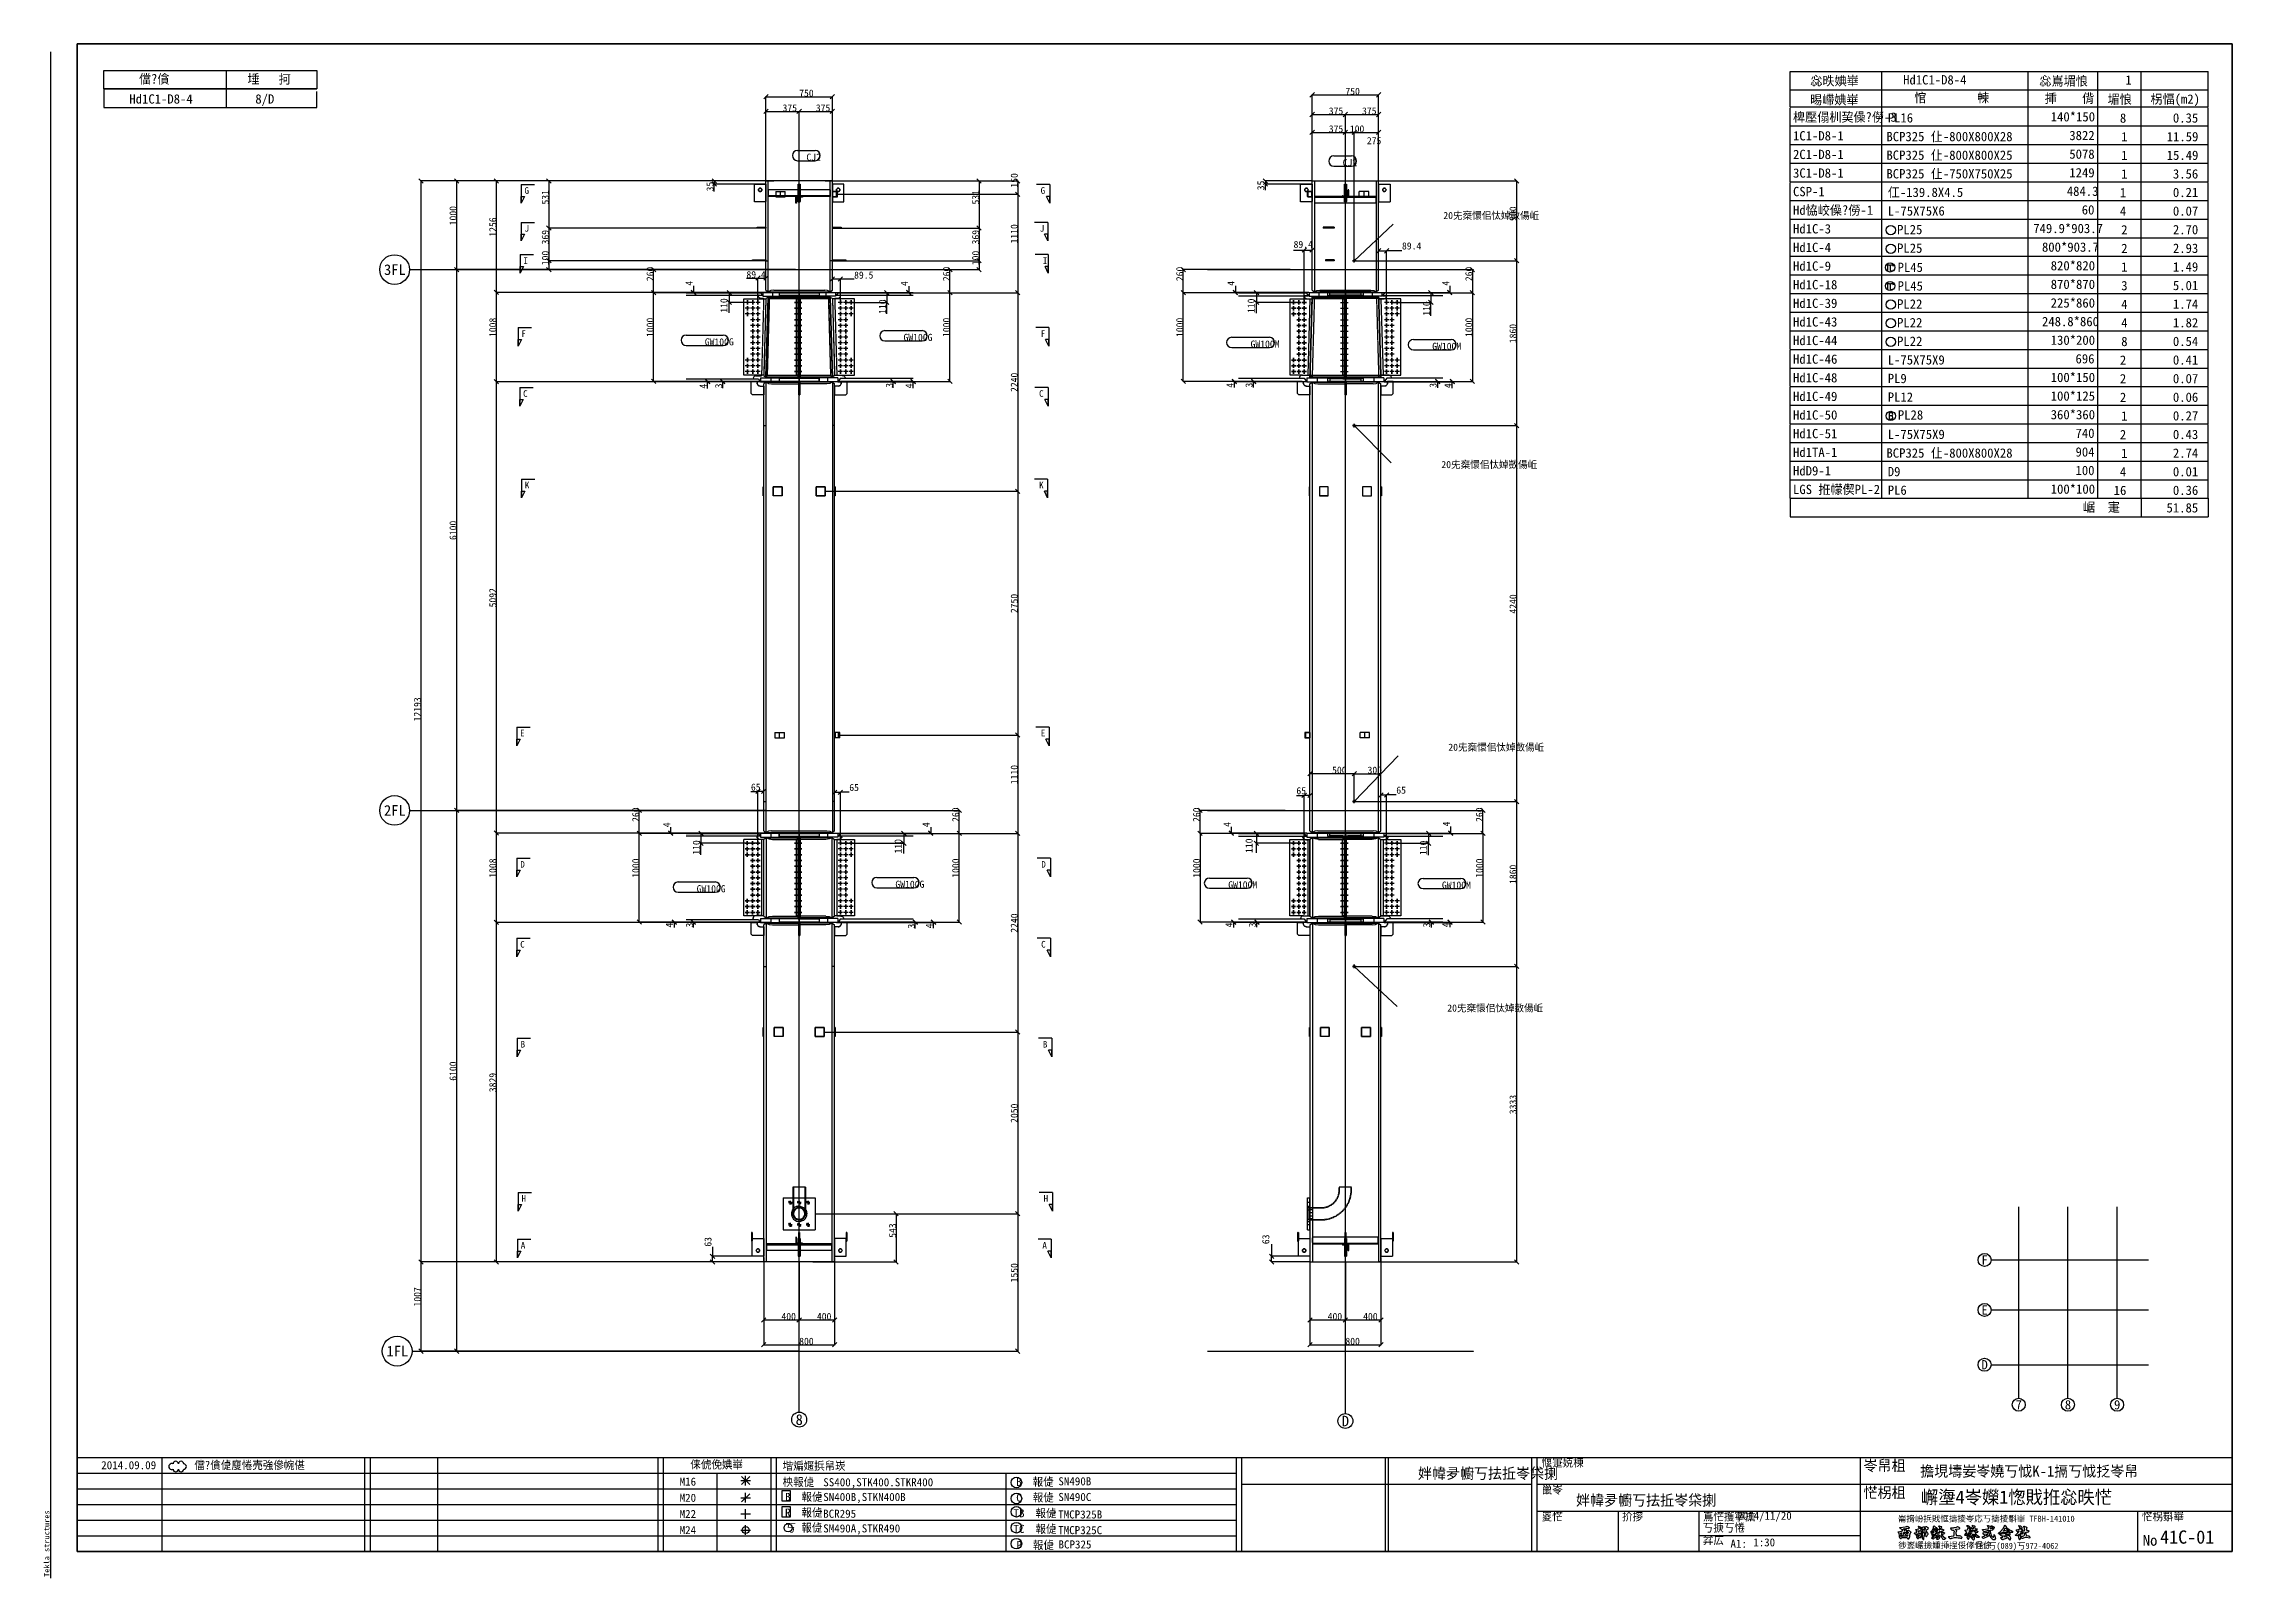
# Model space of a CAD drawing. Extents: x 72 to 24750, y 150 to 17460.
import ezdxf

# ---------------------------------------------------------------- set-up
doc = ezdxf.new("R2010")
doc.units = 0
doc.header["$MEASUREMENT"] = 0
doc.linetypes.add('HIDDEN', pattern=[9.525, 6.35, -3.175])
doc.layers.get('0').update_dxf_attribs({"linetype": 'CONTINUOUS'})
for name, color, linetype in [('GREEN_SOLID', 3, 'CONTINUOUS'), ('SHUISE_SOLID', 4, 'CONTINUOUS'), ('WHITE_HIDDEN', 7, 'HIDDEN'), ('WHITE_SOLID', 7, 'CONTINUOUS'), ('YELLOW_SOLID', 2, 'CONTINUOUS')]:
    doc.layers.add(name, color=color, linetype=linetype)

msp = doc.modelspace()

# ---------------------------------------------------------------- texts
at = {"color": 4}
msp.add_text('D', height=120, dxfattribs=at).set_placement((14709.684592, 1863.599904))
at = {"layer": 'GREEN_SOLID', "color": 3, "linetype": 'Continuous'}
for s, p in [('CJ2', (8671.622912, 16140.868748)), ('CJ2', (14718.74307, 16078.904778)), ('20兂椉懁佀忲婥敳偒岴', (15854.063759, 15482.477082)), ('GW100G', (7525.852776, 14057.189432)), ('GW100G', (9766.695253, 14107.887225)), ('GW100M', (13680.226933, 14032.741829)), ('GW100M', (15728.305133, 14007.505594)), ('20兂椉懁佀忲婥敳偒岴', (15831.832648, 12673.187221)), ('20兂椉懁佀忲婥敳偒岴', (15910.394641, 9484.364791)), ('GW100G', (7434.596748, 7888.281907)), ('GW100G', (9675.439225, 7938.979701)), ('GW100M', (13428.765877, 7932.783304)), ('GW100M', (15838.037691, 7929.403451)), ('20兂椉懁佀忲婥敳偒岴', (15898.527602, 6542.453196))]:
    msp.add_text(s, height=80, dxfattribs=at).set_placement(p)
at = {"layer": 'SHUISE_SOLID', "color": 4, "linetype": 'Continuous'}
for s, height, p in [('3FL', 120, (3908.588752, 14851.803535)), ('2FL', 120, (3908.588752, 8751.803535)), ('F', 105, (21922.290962, 3688.010353)), ('E', 105, (21922.290962, 3124.010353)), ('1FL', 120, (3936.7485, 2651.803535)), ('D', 105, (21922.290962, 2506.010353)), ('8', 120, (8550.363582, 1879.790012)), ('7', 105, (22306.802102, 2055)), ('8', 105, (22861.802102, 2055))]:
    msp.add_text(s, height=height, dxfattribs=at).set_placement(p)
at = {"layer": 'WHITE_SOLID', "color": 7, "linetype": 'Continuous'}
for s, height, p in [('750', 80, (8590.353817, 16862.96058)), ('750', 80, (14749.674826, 16883.774124)), ('375', 80, (8402.853817, 16696.293497)), ('375', 80, (8777.853817, 16696.293495)), ('375', 80, (14562.174826, 16662.157308)), ('375', 80, (14562.174826, 16459.913031)), ('100', 80, (14799.674826, 16459.91303)), ('375', 80, (14937.174826, 16662.157307)), ('275', 80, (14991.63507, 16326.637057)), ('89.4', 80, (14165.369922, 15156.528806)), ('89.4', 80, (15387.701814, 15139.394637)), ('89.4', 80, (7995.689512, 14816.145298)), ('89.5', 80, (9209.753239, 14810.658353)), ('500', 80, (14599.674826, 9225.936352)), ('300', 80, (14999.674826, 9225.936349)), ('65', 80, (8046.206064, 9034.189833)), ('65', 80, (9155.25727, 9030.528654)), ('65', 80, (14197.143912, 8993.63916)), ('65', 80, (15323.615504, 9000.384957)), ('400', 80, (8390.353817, 3063.355025)), ('400', 80, (8790.353817, 3063.355024)), ('400', 80, (14549.674826, 3063.355014)), ('400', 80, (14949.674826, 3063.355013)), ('800', 80, (8590.353817, 2783.578312)), ('800', 80, (14749.674826, 2783.578301)), ('儅?僋偼廋惓売強傪帵偡', 91.123657, (1770, 1380)), ('俫俿俛婰崋', 91.123657, (7363.449602, 1386.862311)), ('愝寁娔棟', 91.123657, (16963.074512, 1408.322772)), ('岺帠柤', 121.498215, (20591.556087, 1360.062587)), ('2014.09.09', 91.123657, (720, 1380)), ('M16', 91.123657, (7242.01306, 1194.438739)), ('堦斒嫟捠帠崁', 91.123657, (8403.135961, 1371.879025)), ('柍報偼', 91.123657, (8403.687966, 1189.493652)), ('SS400,STK400.STKR400', 91.123657, (8861.996569, 1187.430864)), ('B  報偼', 91.123657, (11037.262018, 1192.356987)), ('SN490B', 91.123657, (11512.536224, 1198.367586)), ('姅幃夛幮丂抾拞岺柋揦', 121.498215, (15568.356113, 1272.512972)), ('擔垷壔妛岺嬈丂怴K-1搹丂怴抸岺帠', 121.498215, (21231.368427, 1297.363422)), ('M20', 91.123657, (7242.01306, 1012.191414)), ('B  報偼', 91.123657, (8430.870737, 1022.300108)), ('SN400B,STKN400B', 91.123657, (8861.586422, 1021.162924)), ('C  報偼', 91.123657, (11037.817086, 1015.152324)), ('SN490C', 91.123657, (11512.536224, 1021.162924)), ('巤岺', 91.123657, (16963.074512, 1104.577231)), ('姅幃夛幮丂抾拞岺柋揦', 121.498215, (17350.627148, 969.627129)), ('恾柺柤', 121.498215, (20591.556087, 1056.317046)), ('M22', 91.123657, (7242.01306, 829.94409)), ('R  報偼', 91.123657, (8430.870737, 845.154767)), ('丂 報偼', 91.123657, (8434.452768, 674.862502)), ('SM490A,STKR490', 91.123657, (8861.586422, 666.842565)), ('BCR295', 91.123657, (8861.031354, 832.453666)), ('TB  報偼', 91.123657, (11007.262018, 838.006983)), ('TC  報偼', 91.123657, (11007.262018, 660.831965)), ('TMCP325B', 91.123657, (11511.215248, 824.234038)), ('嵏恾', 91.123657, (16963.074512, 800.831689)), ('扴摉', 91.123657, (17869.804949, 800.861365)), ('嶌恾擭寧擔', 91.123657, (18781.041574, 800.861365)), ('丂掶丂惓', 91.123657, (18781.041574, 675.160616)), ('崙搚岎捠戝恇擣掕岺応丂擣掕斣崋 TFBH-141010', 68.342751, (20979.910321, 787.428636)), ('恾柺斣崋', 91.123657, (23732.093201, 800.861365)), ('M24', 91.123657, (7242.01306, 647.696765)), ('P  報偼', 91.123657, (11040, 480)), ('TMCP325C', 91.123657, (11511.215248, 647.059021)), ('BCP325', 91.123657, (11514.719139, 486.010599)), ('弅広', 91.123657, (18781.041574, 533.455424)), ('A1:', 91.123657, (19091.800205, 493.932338)), ('徏嶳巗撿媑揷挰俀侾俋俆', 68.342751, (20983.56359, 487.895362)), ('TEL丂(089)丂972-4062', 68.342751, (21855.341239, 481.897937)), ('No', 121.498215, (23740.676412, 517.000161))]:
    msp.add_text(s, height=height, dxfattribs=at).set_placement(p)
at = {"layer": 'WHITE_SOLID', "color": 6, "linetype": 'Continuous'}
for s, p in [('G', (5492.809325, 15766.803535)), ('G', (11312.785556, 15766.803535)), ('J', (5493.658342, 15340.175882)), ('J', (11303.581561, 15340.175882)), ('I', (5480.379577, 14975.803535)), ('I', (11337.704898, 14975.803535)), ('F', (5458.514383, 14153.131502)), ('F', (11314.696547, 14153.131502)), ('C', (5477.101057, 13476.303535)), ('C', (11295.301837, 13476.303535)), ('K', (5496.639193, 12443.557606)), ('K', (11295.077181, 12443.557606)), ('D', (5445.731838, 8166.134907)), ('D', (11320.548589, 8166.134907)), ('C', (5444.958957, 7264.356912)), ('C', (11318.563281, 7264.356912)), ('B', (5449.119975, 6136.649216)), ('B', (11338.377903, 6136.649216)), ('H', (5459.127828, 4396.803535)), ('H', (11345.849952, 4396.803535)), ('A', (5451.075663, 3868.587158)), ('A', (11332.681514, 3868.587158))]:
    msp.add_text(s, height=75, dxfattribs=at).set_placement(p)
at = {"layer": 'WHITE_SOLID', "color": 7, "linetype": 'Continuous'}
for s, p in [('531', (5767.471304, 15646.303553)), ('35', (7624.901934, 15794.528913)), ('531', (10619.341766, 15646.303521)), ('150', (11055.342791, 15836.800527)), ('35', (13835.380244, 15807.265421)), ('1000', (4727.251541, 15411.80356)), ('900', (16679.311177, 15461.803522)), ('1256', (5175.082051, 15283.803557)), ('369', (5767.471304, 15196.303552)), ('369', (10619.341766, 15196.303521)), ('1110', (11055.342791, 15206.800528)), ('100', (5767.471304, 14961.803552)), ('100', (10619.341766, 14961.803521)), ('260', (6949.434497, 14781.803538)), ('260', (10290.487456, 14781.803531)), ('260', (12922.016419, 14781.803539)), ('260', (16181.505523, 14781.80353)), ('4', (7389.641614, 14731.000574)), ('110', (7781.285507, 14425.710053)), ('110', (9569.325538, 14412.688708)), ('4', (9816.899821, 14727.049228)), ('4', (13498.907096, 14729.777784)), ('110', (13726.183844, 14422.335841)), ('4', (15921.005501, 14730.712652)), ('1008', (5175.082051, 14151.803557)), ('1000', (6949.434497, 14151.803538)), ('1000', (10290.487456, 14151.803532)), ('1000', (12922.016419, 14151.803539)), ('110', (15703.875281, 14391.758769)), ('1000', (16181.505523, 14151.80353)), ('1860', (16679.311177, 14081.803522)), ('4', (7546.294295, 13570.516835)), ('3', (7721.893649, 13573.124746)), ('3', (9646.812267, 13579.738884)), ('4', (9868.302272, 13573.442979)), ('2240', (11055.342791, 13531.80352)), ('4', (13487.501831, 13580.536787)), ('3', (13702.167222, 13581.580209)), ('3', (15778.16216, 13579.747906)), ('4', (15945.543505, 13575.334705)), ('6100', (4727.251541, 11861.80356)), ('5092', (5175.082051, 11101.803557)), ('2750', (11055.342791, 11036.802059)), ('4240', (16679.311177, 11031.803522)), ('12193', (4325.247035, 9815.303563)), ('1110', (11055.342791, 9106.80206)), ('260', (6787.658188, 8681.803539)), ('4', (7136.78463, 8621.326569)), ('4', (10062.415665, 8622.538046)), ('260', (10394.876511, 8681.803531)), ('260', (13110.919139, 8681.80354)), ('4', (13455.703358, 8625.890984)), ('4', (15928.922417, 8630.680055)), ('260', (16300.936974, 8681.803531)), ('110', (7470.107277, 8311.97096)), ('110', (9746.086625, 8325.804866)), ('110', (13702.530049, 8331.538372)), ('110', (15667.206246, 8307.945513)), ('1008', (5175.082051, 8051.803557)), ('1000', (6787.658188, 8051.803539)), ('1000', (10394.876511, 8051.803531)), ('1000', (13110.919139, 8051.803544)), ('1000', (16300.936974, 8051.803528)), ('1860', (16679.311177, 7981.803522)), ('4', (7166.258863, 7490.522563)), ('3', (7393.207903, 7491.055122)), ('3', (9894.24165, 7479.062682)), ('4', (10097.599671, 7482.194741)), ('2240', (11055.342791, 7431.80352)), ('4', (13476.556788, 7492.156115)), ('3', (13739.546211, 7493.021383)), ('3', (15705.696194, 7491.789896)), ('4', (15921.120204, 7493.738376)), ('6100', (4727.251541, 5761.803561)), ('3829', (5175.082051, 5633.303557)), ('2050', (11055.342791, 5286.803519)), ('3333', (16679.311177, 5385.303523)), ('63', (7601.347357, 3889.980681)), ('543', (9682.951163, 3990.303528)), ('63', (13891.771702, 3918.645568)), ('1550', (11055.342791, 3486.803518)), ('1007', (4325.247035, 3215.303564))]:
    msp.add_text(s, height=80, rotation=90.000008, dxfattribs=at).set_placement(p)
at = {"layer": 'WHITE_SOLID', "color": 6, "linetype": 'Continuous'}
for p in [(5443.085537, 9646.981505), (11314.973929, 9646.666851)]:
    msp.add_text('E', height=75, rotation=359.99427, dxfattribs=at).set_placement(p)
at = {"layer": 'WHITE_SOLID', "color": 5, "linetype": 'Continuous'}
msp.add_text('Tekla structures', height=60, rotation=90.000011, dxfattribs=at).set_placement((135, 165))
at = {"layer": 'YELLOW_SOLID', "color": 3, "linetype": 'Continuous'}
for s, p in [('儅?僋', (1146, 17010)), ('埵   抲', (2370, 17010)), ('惢昳婰崋', (19992.591241, 16989.248238)), ('Hd1C1-D8-4', (21038.430935, 17000.747589)), ('惢嶌堳悢', (22574.741606, 16987.519031)), ('1', (23544.669647, 16998.248238)), ('Hd1C1-D8-4', (1037.431641, 16785)), ('8/D', (2457.678223, 16785)), ('晹嵽婰崋', (19989.591241, 16776.248238)), ('悺        朄', (21165.635036, 16799.747589)), ('挿    偝', (22634.741606, 16792.519031)), ('堳悢', (23343.642436, 16781.849278)), ('柺愊(m2)', (23827.182482, 16783.648498)), ('椑壓傝杊巭僺?僗-3', (19797, 16580.246939)), ('PL16', (20865.284672, 16571.747589)), ('140*150', (22702.658984, 16583.999863)), ('8', (23482.738983, 16569.248238)), ('0.35', (24080.752794, 16570.648498)), ('1C1-D8-1', (19797, 16369.309439)), ('BCP325 仩-800X800X28', (20850.284672, 16360.810089)), ('3822', (22912.607714, 16373.062363)), ('1', (23497.738983, 16358.310738)), ('11.59', (24010.769884, 16359.710998)), ('3C1-D8-1', (19797, 15949.309439)), ('2C1-D8-1', (19797, 16159.309439)), ('BCP325 仩-800X800X25', (20850.284672, 16150.810089)), ('BCP325 仩-750X750X25', (20850.284672, 15940.810089)), ('5078', (22912.607714, 16163.062363)), ('1249', (22912.607714, 15953.062363)), ('1', (23497.738983, 16148.310738)), ('1', (23497.738983, 15938.310738)), ('15.49', (24010.769884, 16149.710998)), ('3.56', (24080.752794, 15939.710998)), ('CSP-1', (19797, 15740.246939)), ('仜-139.8X4.5', (20865.284672, 15731.747589)), ('484.3', (22884.153124, 15743.999863)), ('1', (23482.738983, 15729.248238)), ('0.21', (24080.752794, 15730.648498)), ('Hd恊峧僺?僗-1', (19797, 15530.246939)), ('L-75X75X6', (20865.284672, 15521.747589)), ('60', (23052.573534, 15533.999863)), ('4', (23482.738983, 15519.248238)), ('0.07', (24080.752794, 15520.648498)), ('Hd1C-3', (19797, 15320.246939)), ('PL25', (20970.284672, 15311.747589)), ('749.9*903.7', (22505.783984, 15323.999863)), ('2', (23497.738983, 15309.248238)), ('2.70', (24080.752794, 15310.648498)), ('Hd1C-4', (19797, 15110.246939)), ('PL25', (20970.284672, 15101.747589)), ('800*903.7', (22604.221484, 15113.999863)), ('2', (23497.738983, 15099.248238)), ('2.93', (24080.752794, 15100.648498)), ('Hd1C-9', (19797, 14900.246939)), ('PL45', (20976.284672, 14885.747589)), ('820*820', (22702.658984, 14903.999863)), ('870*870', (22702.658984, 14693.999863)), ('1', (23497.738983, 14889.248238)), ('1.49', (24080.752794, 14890.648498)), ('Hd1C-18', (19797, 14690.246939)), ('Hd1C-39', (19797, 14480.246939)), ('PL22', (20970.284672, 14471.747589)), ('PL45', (20976.284672, 14675.747589)), ('225*860', (22702.658984, 14483.999863)), ('4', (23497.738983, 14469.248238)), ('3', (23497.738983, 14679.248238)), ('5.01', (24080.752794, 14680.648498)), ('1.74', (24080.752794, 14470.648498)), ('Hd1C-43', (19797, 14270.246939)), ('PL22', (20970.284672, 14261.747589)), ('248.8*860', (22604.221484, 14273.999863)), ('4', (23497.738983, 14259.248238)), ('1.82', (24080.752794, 14260.648498)), ('Hd1C-44', (19797, 14060.246939)), ('PL22', (20970.284672, 14051.747589)), ('130*200', (22702.658984, 14063.999863)), ('8', (23497.738983, 14049.248238)), ('0.54', (24080.752794, 14050.648498)), ('Hd1C-46', (19797, 13850.246939)), ('L-75X75X9', (20865.284672, 13841.747589)), ('696', (22982.590624, 13853.999863)), ('2', (23482.738983, 13839.248238)), ('0.41', (24080.752794, 13840.648498)), ('Hd1C-48', (19797, 13640.246939)), ('PL9', (20865.284672, 13631.747589)), ('100*150', (22702.658984, 13643.999863)), ('2', (23482.738983, 13629.248238)), ('0.07', (24080.752794, 13630.648498)), ('Hd1C-49', (19797, 13430.246939)), ('Hd1C-50', (19797, 13220.246939)), ('PL12', (20865.284672, 13421.747589)), ('360*360', (22702.658984, 13223.999863)), ('100*125', (22702.658984, 13433.999863)), ('2', (23482.738983, 13419.248238)), ('0.06', (24080.752794, 13420.648498)), ('Hd1C-51', (19797, 13010.246939)), ('L-75X75X9', (20865.284672, 13001.747589)), ('PL28', (20979.284672, 13220.747589)), ('740', (22982.590624, 13013.999863)), ('2', (23482.738983, 12999.248238)), ('1', (23497.738983, 13209.248238)), ('0.27', (24080.752794, 13210.648498)), ('0.43', (24080.752794, 13000.648498)), ('Hd1TA-1', (19797, 12799.309439)), ('BCP325 仩-800X800X28', (20850.284672, 12790.810089)), ('904', (22982.590624, 12803.062363)), ('1', (23497.738983, 12788.310738)), ('2.74', (24080.752794, 12789.710998)), ('HdD9-1', (19797, 12590.246939)), ('D9', (20865.284672, 12581.747589)), ('100', (22982.590624, 12593.999863)), ('4', (23482.738983, 12579.248238)), ('0.01', (24080.752794, 12580.648498)), ('LGS 拰幪偰PL-2', (19797, 12380.246939)), ('PL6', (20865.284672, 12371.747589)), ('100*100', (22702.658984, 12383.999863)), ('16', (23412.756073, 12369.248238)), ('0.36', (24080.752794, 12370.648498)), ('崌  寁', (23066.604706, 12180.248238)), ('51.85', (24008.625353, 12172.648498))]:
    msp.add_text(s, height=105, dxfattribs=at).set_placement(p)
at = {"layer": 'YELLOW_SOLID', "color": 4, "linetype": 'Continuous'}
msp.add_text('9', height=105, dxfattribs=at).set_placement((23416.802102, 2055))
at = {"layer": 'YELLOW_SOLID', "color": 7, "linetype": 'Continuous'}
for s, height, p in [('嶰塰4岺嬫1愡戝拰惢昳恾', 150, (21240, 990)), ('2014/11/20', 90, (19170, 810)), ('1:30', 90, (19350, 510)), ('41C-01', 150, (23935.612793, 540))]:
    msp.add_text(s, height=height, dxfattribs=at).set_placement(p)

# ---------------------------------------------------------------- linework, layer by layer
at = {"layer": 'GREEN_SOLID', "color": 3, "linetype": 'Continuous'}
for p, q in [((8572.622912, 16256.868748), (8770.622912, 16256.868748)), ((8572.622912, 16140.868748), (8770.622912, 16140.868748)), ((14619.74307, 16194.904778), (14817.74307, 16194.904778)), ((14619.74307, 16078.904778), (14817.74307, 16078.904778)), ((8165.350589, 15392.803535), (8165.350589, 15380.803535)), ((8165.352955, 15392.803535), (8165.352955, 15380.803535)), ((9015.351451, 15392.803535), (9015.351451, 15380.803535)), ((9015.353817, 15392.803535), (9015.353817, 15380.803535)), ((14514.642147, 15392.803535), (14514.642147, 15380.803535)), ((14574.672147, 15392.803535), (14574.672147, 15380.803535)), ((14849.744819, 15011.855563), (15288.563759, 15424.477082)), ((8078.352955, 15020.803535), (8078.352955, 15011.803535)), ((8090.352955, 15020.803535), (8090.352955, 15011.803535)), ((8090.352955, 15020.803535), (8090.352955, 15011.803535)), ((8165.350589, 15020.803535), (8165.350589, 15011.803535)), ((9015.353817, 15020.803535), (9015.353817, 15011.803535)), ((9090.351451, 15020.803535), (9090.351451, 15011.803535)), ((9090.351451, 15020.803535), (9090.351451, 15011.803535)), ((9102.351451, 15020.803535), (9102.351451, 15011.803535)), ((14554.672147, 15020.803535), (14554.672147, 15011.803535)), ((14574.672147, 15020.803535), (14574.672147, 15011.803535)), ((14574.672147, 15020.803535), (14574.672147, 15011.803535)), ((14594.672147, 15020.803535), (14594.672147, 15011.803535)), ((14829.674826, 15011.803535), (14842.994826, 15011.803535)), ((14869.674826, 15011.803535), (14829.674826, 15011.803535)), ((14849.674826, 15031.803535), (14849.674826, 15018.483535)), ((14849.674826, 14991.803535), (14849.674826, 15031.803535)), ((14849.674826, 14991.803535), (14849.674826, 15005.123535)), ((14869.674826, 15011.803535), (14856.354826, 15011.803535)), ((8005.953304, 14517.804766), (8005.953228, 14565.804766)), ((8005.953228, 14565.804766), (8005.953304, 14517.804766)), ((8065.953304, 14517.804862), (8065.953228, 14565.804862)), ((8065.953228, 14565.804862), (8065.953304, 14517.804862)), ((8125.953304, 14517.804958), (8125.953228, 14565.804958)), ((8125.953228, 14565.804958), (8125.953304, 14517.804958)), ((8290.353817, 14655.803535), (8290.353817, 14610.803535)), ((8290.353817, 14655.803535), (8290.353817, 14610.803535)), ((8590.353817, 14655.803535), (8590.353817, 14610.803535)), ((8890.353817, 14655.803535), (8890.353817, 14610.803535)), ((8890.353817, 14655.803535), (8890.353817, 14610.803535)), ((9054.824328, 14517.854958), (9054.824405, 14565.854958)), ((9054.824405, 14565.854958), (9054.824328, 14517.854958)), ((9114.824328, 14517.854862), (9114.824405, 14565.854862)), ((9114.824405, 14565.854862), (9114.824328, 14517.854862)), ((9174.824328, 14517.854766), (9174.824405, 14565.854766)), ((9174.824405, 14565.854766), (9174.824328, 14517.854766)), ((14165.272097, 14517.801032), (14165.272102, 14565.801032)), ((14165.272102, 14565.801032), (14165.272097, 14517.801032)), ((14225.272097, 14517.801026), (14225.272102, 14565.801026)), ((14225.272102, 14565.801026), (14225.272097, 14517.801026)), ((14285.272097, 14517.80102), (14285.272102, 14565.80102)), ((14285.272102, 14565.80102), (14285.272097, 14517.80102)), ((14449.674826, 14655.803535), (14449.674826, 14610.803535)), ((14449.674826, 14655.803535), (14449.674826, 14610.803535)), ((14749.674826, 14655.803535), (14749.674826, 14610.803535)), ((15049.674826, 14655.803535), (15049.674826, 14610.803535)), ((15049.674826, 14655.803535), (15049.674826, 14610.803535)), ((15214.077555, 14517.80102), (15214.077551, 14565.80102)), ((15214.077551, 14565.80102), (15214.077555, 14517.80102)), ((15274.077555, 14517.801026), (15274.077551, 14565.801026)), ((15274.077551, 14565.801026), (15274.077555, 14517.801026)), ((15334.077555, 14517.801032), (15334.077551, 14565.801032)), ((15334.077551, 14565.801032), (15334.077555, 14517.801032)), ((8029.953266, 14541.804804), (7981.953266, 14541.804727)), ((8029.953266, 14541.804804), (7981.953266, 14541.804727)), ((8029.95337, 14476.804804), (7981.95337, 14476.804727)), ((8029.95337, 14476.804804), (7981.95337, 14476.804727)), ((8029.953474, 14411.804804), (7981.953474, 14411.804727)), ((8029.953474, 14411.804804), (7981.953474, 14411.804727)), ((8005.953408, 14452.804766), (8005.953332, 14500.804766)), ((8005.953332, 14500.804766), (8005.953408, 14452.804766)), ((8005.953512, 14387.804766), (8005.953436, 14435.804766)), ((8005.953436, 14435.804766), (8005.953512, 14387.804766)), ((8089.953266, 14541.8049), (8041.953266, 14541.804823)), ((8089.953266, 14541.8049), (8041.953266, 14541.804823)), ((8089.95337, 14476.8049), (8041.95337, 14476.804823)), ((8089.95337, 14476.8049), (8041.95337, 14476.804823)), ((8089.953474, 14411.8049), (8041.953474, 14411.804823)), ((8089.953474, 14411.8049), (8041.953474, 14411.804823)), ((8089.953578, 14346.8049), (8041.953578, 14346.804823)), ((8089.953578, 14346.8049), (8041.953578, 14346.804823)), ((8065.953408, 14452.804862), (8065.953332, 14500.804862)), ((8065.953332, 14500.804862), (8065.953408, 14452.804862)), ((8065.953512, 14387.804862), (8065.953436, 14435.804862)), ((8065.953436, 14435.804862), (8065.953512, 14387.804862)), ((8065.953616, 14322.804862), (8065.95354, 14370.804862)), ((8065.95354, 14370.804862), (8065.953616, 14322.804862)), ((8149.953266, 14541.804996), (8101.953266, 14541.804919)), ((8149.953266, 14541.804996), (8101.953266, 14541.804919)), ((8149.95337, 14476.804996), (8101.95337, 14476.804919)), ((8149.95337, 14476.804996), (8101.95337, 14476.804919)), ((8149.953474, 14411.804996), (8101.953474, 14411.804919)), ((8149.953474, 14411.804996), (8101.953474, 14411.804919)), ((8149.953578, 14346.804996), (8101.953578, 14346.804919)), ((8149.953578, 14346.804996), (8101.953578, 14346.804919)), ((8125.953408, 14452.804958), (8125.953332, 14500.804958)), ((8125.953332, 14500.804958), (8125.953408, 14452.804958)), ((8125.953512, 14387.804958), (8125.953436, 14435.804958)), ((8125.953436, 14435.804958), (8125.953512, 14387.804958)), ((8125.953616, 14322.804958), (8125.95354, 14370.804958)), ((8125.95354, 14370.804958), (8125.953616, 14322.804958)), ((8536.853817, 14541.801032), (8621.853817, 14541.801032)), ((8536.853817, 14541.801026), (8621.853817, 14541.801026)), ((8536.853817, 14541.80102), (8621.853817, 14541.80102)), ((8536.853817, 14476.801032), (8621.853817, 14476.801032)), ((8536.853817, 14476.801026), (8621.853817, 14476.801026)), ((8536.853817, 14476.80102), (8621.853817, 14476.80102)), ((8536.853817, 14411.801032), (8621.853817, 14411.801032)), ((8536.853817, 14411.801026), (8621.853817, 14411.801026)), ((8536.853817, 14411.80102), (8621.853817, 14411.80102)), ((8536.853817, 14346.801026), (8621.853817, 14346.801026)), ((8536.853817, 14346.80102), (8621.853817, 14346.80102)), ((9078.824055, 14346.854919), (9030.824055, 14346.854996)), ((9078.824055, 14346.854919), (9030.824055, 14346.854996)), ((9078.824159, 14411.854919), (9030.824159, 14411.854996)), ((9078.824159, 14411.854919), (9030.824159, 14411.854996)), ((9078.824263, 14476.854919), (9030.824263, 14476.854996)), ((9078.824263, 14476.854919), (9030.824263, 14476.854996)), ((9078.824367, 14541.854919), (9030.824367, 14541.854996)), ((9078.824367, 14541.854919), (9030.824367, 14541.854996)), ((9054.824016, 14322.854958), (9054.824093, 14370.854958)), ((9054.824093, 14370.854958), (9054.824016, 14322.854958)), ((9054.82412, 14387.854958), (9054.824197, 14435.854958)), ((9054.824197, 14435.854958), (9054.82412, 14387.854958)), ((9054.824224, 14452.854958), (9054.824301, 14500.854958)), ((9054.824301, 14500.854958), (9054.824224, 14452.854958)), ((9138.824055, 14346.854823), (9090.824055, 14346.8549)), ((9138.824055, 14346.854823), (9090.824055, 14346.8549)), ((9138.824159, 14411.854823), (9090.824159, 14411.8549)), ((9138.824159, 14411.854823), (9090.824159, 14411.8549)), ((9138.824263, 14476.854823), (9090.824263, 14476.8549)), ((9138.824263, 14476.854823), (9090.824263, 14476.8549)), ((9138.824367, 14541.854823), (9090.824367, 14541.8549)), ((9138.824367, 14541.854823), (9090.824367, 14541.8549)), ((9114.824016, 14322.854862), (9114.824093, 14370.854862)), ((9114.824093, 14370.854862), (9114.824016, 14322.854862)), ((9114.82412, 14387.854862), (9114.824197, 14435.854862)), ((9114.824197, 14435.854862), (9114.82412, 14387.854862)), ((9114.824224, 14452.854862), (9114.824301, 14500.854862)), ((9114.824301, 14500.854862), (9114.824224, 14452.854862)), ((9198.824159, 14411.854727), (9150.824159, 14411.854804)), ((9198.824159, 14411.854727), (9150.824159, 14411.854804)), ((9198.824263, 14476.854727), (9150.824263, 14476.854804)), ((9198.824263, 14476.854727), (9150.824263, 14476.854804)), ((9198.824367, 14541.854727), (9150.824367, 14541.854804)), ((9198.824367, 14541.854727), (9150.824367, 14541.854804)), ((9174.82412, 14387.854766), (9174.824197, 14435.854766)), ((9174.824197, 14435.854766), (9174.82412, 14387.854766)), ((9174.824224, 14452.854766), (9174.824301, 14500.854766)), ((9174.824301, 14500.854766), (9174.824224, 14452.854766)), ((14189.272087, 14411.80103), (14141.272087, 14411.801035)), ((14141.272087, 14411.801032), (14189.272087, 14411.801032)), ((14189.272093, 14476.80103), (14141.272093, 14476.801035)), ((14141.272093, 14476.801032), (14189.272093, 14476.801032)), ((14189.2721, 14541.80103), (14141.2721, 14541.801035)), ((14141.2721, 14541.801032), (14189.2721, 14541.801032)), ((14165.272084, 14387.801032), (14165.272089, 14435.801032)), ((14165.272089, 14435.801032), (14165.272084, 14387.801032)), ((14165.272091, 14452.801032), (14165.272095, 14500.801032)), ((14165.272095, 14500.801032), (14165.272091, 14452.801032)), ((14249.27208, 14346.801024), (14201.27208, 14346.801029)), ((14201.27208, 14346.801026), (14249.27208, 14346.801026)), ((14249.272087, 14411.801024), (14201.272087, 14411.801029)), ((14201.272087, 14411.801026), (14249.272087, 14411.801026)), ((14249.272093, 14476.801024), (14201.272093, 14476.801029)), ((14201.272093, 14476.801026), (14249.272093, 14476.801026)), ((14249.2721, 14541.801024), (14201.2721, 14541.801029)), ((14201.2721, 14541.801026), (14249.2721, 14541.801026)), ((14225.272078, 14322.801026), (14225.272082, 14370.801026)), ((14225.272082, 14370.801026), (14225.272078, 14322.801026)), ((14225.272084, 14387.801026), (14225.272089, 14435.801026)), ((14225.272089, 14435.801026), (14225.272084, 14387.801026)), ((14225.272091, 14452.801026), (14225.272095, 14500.801026)), ((14225.272095, 14500.801026), (14225.272091, 14452.801026)), ((14309.27208, 14346.801018), (14261.27208, 14346.801023)), ((14261.27208, 14346.80102), (14309.27208, 14346.80102)), ((14309.272087, 14411.801018), (14261.272087, 14411.801023)), ((14261.272087, 14411.80102), (14309.272087, 14411.80102)), ((14309.272093, 14476.801018), (14261.272093, 14476.801023)), ((14261.272093, 14476.80102), (14309.272093, 14476.80102)), ((14309.2721, 14541.801018), (14261.2721, 14541.801023)), ((14261.2721, 14541.80102), (14309.2721, 14541.80102)), ((14285.272078, 14322.80102), (14285.272082, 14370.80102)), ((14285.272082, 14370.80102), (14285.272078, 14322.80102)), ((14285.272084, 14387.80102), (14285.272089, 14435.80102)), ((14285.272089, 14435.80102), (14285.272084, 14387.80102)), ((14285.272091, 14452.80102), (14285.272095, 14500.80102)), ((14285.272095, 14500.80102), (14285.272091, 14452.80102)), ((14696.174826, 14541.854958), (14781.174826, 14541.854958)), ((14696.174826, 14541.854862), (14781.174826, 14541.854862)), ((14696.174826, 14541.854766), (14781.174826, 14541.854766)), ((14696.174826, 14476.854958), (14781.174826, 14476.854958)), ((14696.174826, 14476.854862), (14781.174826, 14476.854862)), ((14696.174826, 14476.854766), (14781.174826, 14476.854766)), ((14696.174826, 14411.854958), (14781.174826, 14411.854958)), ((14696.174826, 14411.854862), (14781.174826, 14411.854862)), ((14696.174826, 14411.854766), (14781.174826, 14411.854766)), ((14696.174826, 14346.854958), (14781.174826, 14346.854958)), ((14696.174826, 14346.854862), (14781.174826, 14346.854862)), ((15238.077553, 14541.801023), (15190.077553, 14541.801018)), ((15238.077553, 14541.80102), (15190.077553, 14541.80102)), ((15238.07756, 14476.801023), (15190.07756, 14476.801018)), ((15238.07756, 14476.80102), (15190.07756, 14476.80102)), ((15238.077566, 14411.801023), (15190.077566, 14411.801018)), ((15238.077566, 14411.80102), (15190.077566, 14411.80102)), ((15238.077573, 14346.801023), (15190.077573, 14346.801018)), ((15238.077573, 14346.80102), (15190.077573, 14346.80102)), ((15214.077562, 14452.80102), (15214.077557, 14500.80102)), ((15214.077557, 14500.80102), (15214.077562, 14452.80102)), ((15214.077568, 14387.80102), (15214.077564, 14435.80102)), ((15214.077564, 14435.80102), (15214.077568, 14387.80102)), ((15214.077575, 14322.80102), (15214.07757, 14370.80102)), ((15214.07757, 14370.80102), (15214.077575, 14322.80102)), ((15298.077553, 14541.801029), (15250.077553, 14541.801024)), ((15298.077553, 14541.801026), (15250.077553, 14541.801026)), ((15298.07756, 14476.801029), (15250.07756, 14476.801024)), ((15298.07756, 14476.801026), (15250.07756, 14476.801026)), ((15298.077566, 14411.801029), (15250.077566, 14411.801024)), ((15298.077566, 14411.801026), (15250.077566, 14411.801026)), ((15298.077573, 14346.801029), (15250.077573, 14346.801024)), ((15298.077573, 14346.801026), (15250.077573, 14346.801026)), ((15274.077562, 14452.801026), (15274.077557, 14500.801026)), ((15274.077557, 14500.801026), (15274.077562, 14452.801026)), ((15274.077568, 14387.801026), (15274.077564, 14435.801026)), ((15274.077564, 14435.801026), (15274.077568, 14387.801026)), ((15274.077575, 14322.801026), (15274.07757, 14370.801026)), ((15274.07757, 14370.801026), (15274.077575, 14322.801026)), ((15358.077553, 14541.801035), (15310.077553, 14541.80103)), ((15358.077553, 14541.801032), (15310.077553, 14541.801032)), ((15358.07756, 14476.801035), (15310.07756, 14476.80103)), ((15358.07756, 14476.801032), (15310.07756, 14476.801032)), ((15358.077566, 14411.801035), (15310.077566, 14411.80103)), ((15358.077566, 14411.801032), (15310.077566, 14411.801032)), ((15334.077562, 14452.801032), (15334.077557, 14500.801032)), ((15334.077557, 14500.801032), (15334.077562, 14452.801032)), ((15334.077568, 14387.801032), (15334.077564, 14435.801032)), ((15334.077564, 14435.801032), (15334.077568, 14387.801032)), ((7316.852776, 14173.189432), (7734.852776, 14173.189432)), ((8089.953682, 14281.8049), (8041.953682, 14281.804823)), ((8089.953682, 14281.8049), (8041.953682, 14281.804823)), ((8089.953786, 14216.8049), (8041.953786, 14216.804823)), ((8089.953786, 14216.8049), (8041.953786, 14216.804823)), ((8089.95389, 14151.8049), (8041.95389, 14151.804823)), ((8089.95389, 14151.8049), (8041.95389, 14151.804823)), ((8089.953994, 14086.8049), (8041.953994, 14086.804823)), ((8089.953994, 14086.8049), (8041.953994, 14086.804823)), ((8065.95372, 14257.804862), (8065.953644, 14305.804862)), ((8065.953644, 14305.804862), (8065.95372, 14257.804862)), ((8065.953824, 14192.804862), (8065.953748, 14240.804862)), ((8065.953748, 14240.804862), (8065.953824, 14192.804862)), ((8065.953928, 14127.804862), (8065.953852, 14175.804862)), ((8065.953852, 14175.804862), (8065.953928, 14127.804862)), ((8065.954032, 14062.804862), (8065.953956, 14110.804862)), ((8065.953956, 14110.804862), (8065.954032, 14062.804862)), ((8149.953682, 14281.804996), (8101.953682, 14281.804919)), ((8149.953682, 14281.804996), (8101.953682, 14281.804919)), ((8149.953786, 14216.804996), (8101.953786, 14216.804919)), ((8149.953786, 14216.804996), (8101.953786, 14216.804919)), ((8149.95389, 14151.804996), (8101.95389, 14151.804919)), ((8149.95389, 14151.804996), (8101.95389, 14151.804919)), ((8149.953994, 14086.804996), (8101.953994, 14086.804919)), ((8149.953994, 14086.804996), (8101.953994, 14086.804919)), ((8125.95372, 14257.804958), (8125.953644, 14305.804958)), ((8125.953644, 14305.804958), (8125.95372, 14257.804958)), ((8125.953824, 14192.804958), (8125.953748, 14240.804958)), ((8125.953748, 14240.804958), (8125.953824, 14192.804958)), ((8125.953928, 14127.804958), (8125.953852, 14175.804958)), ((8125.953852, 14175.804958), (8125.953928, 14127.804958)), ((8125.954032, 14062.804958), (8125.953956, 14110.804958)), ((8125.953956, 14110.804958), (8125.954032, 14062.804958)), ((8536.853817, 14281.801026), (8621.853817, 14281.801026)), ((8536.853817, 14281.80102), (8621.853817, 14281.80102)), ((8536.853817, 14216.801026), (8621.853817, 14216.801026)), ((8536.853817, 14216.80102), (8621.853817, 14216.80102)), ((8536.853817, 14151.801026), (8621.853817, 14151.801026)), ((8536.853817, 14151.80102), (8621.853817, 14151.80102)), ((8536.853817, 14086.801026), (8621.853817, 14086.801026)), ((8536.853817, 14086.80102), (8621.853817, 14086.80102)), ((9078.823639, 14086.854919), (9030.823639, 14086.854996)), ((9078.823639, 14086.854919), (9030.823639, 14086.854996)), ((9078.823743, 14151.854919), (9030.823743, 14151.854996)), ((9078.823743, 14151.854919), (9030.823743, 14151.854996)), ((9078.823847, 14216.854919), (9030.823847, 14216.854996)), ((9078.823847, 14216.854919), (9030.823847, 14216.854996)), ((9078.823951, 14281.854919), (9030.823951, 14281.854996)), ((9078.823951, 14281.854919), (9030.823951, 14281.854996)), ((9054.8236, 14062.854958), (9054.823677, 14110.854958)), ((9054.823677, 14110.854958), (9054.8236, 14062.854958)), ((9054.823704, 14127.854958), (9054.823781, 14175.854958)), ((9054.823781, 14175.854958), (9054.823704, 14127.854958)), ((9054.823808, 14192.854958), (9054.823885, 14240.854958)), ((9054.823885, 14240.854958), (9054.823808, 14192.854958)), ((9054.823912, 14257.854958), (9054.823989, 14305.854958)), ((9054.823989, 14305.854958), (9054.823912, 14257.854958)), ((9138.823639, 14086.854823), (9090.823639, 14086.8549)), ((9138.823639, 14086.854823), (9090.823639, 14086.8549)), ((9138.823743, 14151.854823), (9090.823743, 14151.8549)), ((9138.823743, 14151.854823), (9090.823743, 14151.8549)), ((9138.823847, 14216.854823), (9090.823847, 14216.8549)), ((9138.823847, 14216.854823), (9090.823847, 14216.8549)), ((9138.823951, 14281.854823), (9090.823951, 14281.8549)), ((9138.823951, 14281.854823), (9090.823951, 14281.8549)), ((9114.8236, 14062.854862), (9114.823677, 14110.854862)), ((9114.823677, 14110.854862), (9114.8236, 14062.854862)), ((9114.823704, 14127.854862), (9114.823781, 14175.854862)), ((9114.823781, 14175.854862), (9114.823704, 14127.854862)), ((9114.823808, 14192.854862), (9114.823885, 14240.854862)), ((9114.823885, 14240.854862), (9114.823808, 14192.854862)), ((9114.823912, 14257.854862), (9114.823989, 14305.854862)), ((9114.823989, 14305.854862), (9114.823912, 14257.854862)), ((9557.695253, 14223.887225), (9975.695253, 14223.887225)), ((9557.695253, 14107.887225), (9975.695253, 14107.887225)), ((13467.726933, 14148.741829), (13892.726933, 14148.741829)), ((14249.272054, 14086.801024), (14201.272054, 14086.801029)), ((14201.272054, 14086.801026), (14249.272054, 14086.801026)), ((14249.272061, 14151.801024), (14201.272061, 14151.801029)), ((14201.272061, 14151.801026), (14249.272061, 14151.801026)), ((14249.272067, 14216.801024), (14201.272067, 14216.801029)), ((14201.272067, 14216.801026), (14249.272067, 14216.801026)), ((14249.272074, 14281.801024), (14201.272074, 14281.801029)), ((14201.272074, 14281.801026), (14249.272074, 14281.801026)), ((14225.272052, 14062.801026), (14225.272056, 14110.801026)), ((14225.272056, 14110.801026), (14225.272052, 14062.801026)), ((14225.272058, 14127.801026), (14225.272063, 14175.801026)), ((14225.272063, 14175.801026), (14225.272058, 14127.801026)), ((14225.272065, 14192.801026), (14225.272069, 14240.801026)), ((14225.272069, 14240.801026), (14225.272065, 14192.801026)), ((14225.272071, 14257.801026), (14225.272076, 14305.801026)), ((14225.272076, 14305.801026), (14225.272071, 14257.801026)), ((14309.272054, 14086.801018), (14261.272054, 14086.801023)), ((14261.272054, 14086.80102), (14309.272054, 14086.80102)), ((14309.272061, 14151.801018), (14261.272061, 14151.801023)), ((14261.272061, 14151.80102), (14309.272061, 14151.80102)), ((14309.272067, 14216.801018), (14261.272067, 14216.801023)), ((14261.272067, 14216.80102), (14309.272067, 14216.80102)), ((14309.272074, 14281.801018), (14261.272074, 14281.801023)), ((14261.272074, 14281.80102), (14309.272074, 14281.80102)), ((14285.272052, 14062.80102), (14285.272056, 14110.80102)), ((14285.272056, 14110.80102), (14285.272052, 14062.80102)), ((14285.272058, 14127.80102), (14285.272063, 14175.80102)), ((14285.272063, 14175.80102), (14285.272058, 14127.80102)), ((14285.272065, 14192.80102), (14285.272069, 14240.80102)), ((14285.272069, 14240.80102), (14285.272065, 14192.80102)), ((14285.272071, 14257.80102), (14285.272076, 14305.80102)), ((14285.272076, 14305.80102), (14285.272071, 14257.80102)), ((14696.174826, 14281.854958), (14781.174826, 14281.854958)), ((14696.174826, 14281.854862), (14781.174826, 14281.854862)), ((14696.174826, 14216.854958), (14781.174826, 14216.854958)), ((14696.174826, 14216.854862), (14781.174826, 14216.854862)), ((14696.174826, 14151.854958), (14781.174826, 14151.854958)), ((14696.174826, 14151.854862), (14781.174826, 14151.854862)), ((14696.174826, 14086.854958), (14781.174826, 14086.854958)), ((14696.174826, 14086.854862), (14781.174826, 14086.854862)), ((15238.077579, 14281.801023), (15190.077579, 14281.801018)), ((15238.077579, 14281.80102), (15190.077579, 14281.80102)), ((15238.077586, 14216.801023), (15190.077586, 14216.801018)), ((15238.077586, 14216.80102), (15190.077586, 14216.80102)), ((15238.077592, 14151.801023), (15190.077592, 14151.801018)), ((15238.077592, 14151.80102), (15190.077592, 14151.80102)), ((15238.077599, 14086.801023), (15190.077599, 14086.801018)), ((15238.077599, 14086.80102), (15190.077599, 14086.80102)), ((15214.077581, 14257.80102), (15214.077577, 14305.80102)), ((15214.077577, 14305.80102), (15214.077581, 14257.80102)), ((15214.077588, 14192.80102), (15214.077583, 14240.80102)), ((15214.077583, 14240.80102), (15214.077588, 14192.80102)), ((15214.077594, 14127.80102), (15214.07759, 14175.80102)), ((15214.07759, 14175.80102), (15214.077594, 14127.80102)), ((15214.077601, 14062.80102), (15214.077596, 14110.80102)), ((15214.077596, 14110.80102), (15214.077601, 14062.80102)), ((15298.077579, 14281.801029), (15250.077579, 14281.801024)), ((15298.077579, 14281.801026), (15250.077579, 14281.801026)), ((15298.077586, 14216.801029), (15250.077586, 14216.801024)), ((15298.077586, 14216.801026), (15250.077586, 14216.801026)), ((15298.077592, 14151.801029), (15250.077592, 14151.801024)), ((15298.077592, 14151.801026), (15250.077592, 14151.801026)), ((15298.077599, 14086.801029), (15250.077599, 14086.801024)), ((15298.077599, 14086.801026), (15250.077599, 14086.801026)), ((15274.077581, 14257.801026), (15274.077577, 14305.801026)), ((15274.077577, 14305.801026), (15274.077581, 14257.801026)), ((15274.077588, 14192.801026), (15274.077583, 14240.801026)), ((15274.077583, 14240.801026), (15274.077588, 14192.801026)), ((15274.077594, 14127.801026), (15274.07759, 14175.801026)), ((15274.07759, 14175.801026), (15274.077594, 14127.801026)), ((15274.077601, 14062.801026), (15274.077596, 14110.801026)), ((15274.077596, 14110.801026), (15274.077601, 14062.801026)), ((15515.805133, 14123.505594), (15940.805133, 14123.505594)), ((7316.852776, 14057.189432), (7734.852776, 14057.189432)), ((8029.954306, 13891.804804), (7981.954306, 13891.804727)), ((8029.954306, 13891.804804), (7981.954306, 13891.804727)), ((8029.95441, 13826.804804), (7981.95441, 13826.804727)), ((8029.95441, 13826.804804), (7981.95441, 13826.804727)), ((8005.954344, 13867.804766), (8005.954268, 13915.804766)), ((8005.954268, 13915.804766), (8005.954344, 13867.804766)), ((8005.954448, 13802.804766), (8005.954372, 13850.804766)), ((8005.954372, 13850.804766), (8005.954448, 13802.804766)), ((8089.954098, 14021.8049), (8041.954098, 14021.804823)), ((8089.954098, 14021.8049), (8041.954098, 14021.804823)), ((8089.954202, 13956.8049), (8041.954202, 13956.804823)), ((8089.954202, 13956.8049), (8041.954202, 13956.804823)), ((8089.954306, 13891.8049), (8041.954306, 13891.804823)), ((8089.954306, 13891.8049), (8041.954306, 13891.804823)), ((8089.95441, 13826.8049), (8041.95441, 13826.804823)), ((8089.95441, 13826.8049), (8041.95441, 13826.804823)), ((8065.954136, 13997.804862), (8065.95406, 14045.804862)), ((8065.95406, 14045.804862), (8065.954136, 13997.804862)), ((8065.95424, 13932.804862), (8065.954164, 13980.804862)), ((8065.954164, 13980.804862), (8065.95424, 13932.804862)), ((8065.954344, 13867.804862), (8065.954268, 13915.804862)), ((8065.954268, 13915.804862), (8065.954344, 13867.804862)), ((8065.954448, 13802.804862), (8065.954372, 13850.804862)), ((8065.954372, 13850.804862), (8065.954448, 13802.804862)), ((8149.954098, 14021.804996), (8101.954098, 14021.804919)), ((8149.954098, 14021.804996), (8101.954098, 14021.804919)), ((8149.954202, 13956.804996), (8101.954202, 13956.804919)), ((8149.954202, 13956.804996), (8101.954202, 13956.804919)), ((8149.954306, 13891.804996), (8101.954306, 13891.804919)), ((8149.954306, 13891.804996), (8101.954306, 13891.804919)), ((8149.95441, 13826.804996), (8101.95441, 13826.804919)), ((8149.95441, 13826.804996), (8101.95441, 13826.804919)), ((8125.954136, 13997.804958), (8125.95406, 14045.804958)), ((8125.95406, 14045.804958), (8125.954136, 13997.804958)), ((8125.95424, 13932.804958), (8125.954164, 13980.804958)), ((8125.954164, 13980.804958), (8125.95424, 13932.804958)), ((8125.954344, 13867.804958), (8125.954268, 13915.804958)), ((8125.954268, 13915.804958), (8125.954344, 13867.804958)), ((8125.954448, 13802.804958), (8125.954372, 13850.804958)), ((8125.954372, 13850.804958), (8125.954448, 13802.804958)), ((8536.853817, 14021.801026), (8621.853817, 14021.801026)), ((8536.853817, 14021.80102), (8621.853817, 14021.80102)), ((8536.853817, 13956.801026), (8621.853817, 13956.801026)), ((8536.853817, 13956.80102), (8621.853817, 13956.80102)), ((8536.853817, 13891.801032), (8621.853817, 13891.801032)), ((8536.853817, 13891.801026), (8621.853817, 13891.801026)), ((8536.853817, 13891.80102), (8621.853817, 13891.80102)), ((8536.853817, 13826.801032), (8621.853817, 13826.801032)), ((8536.853817, 13826.801026), (8621.853817, 13826.801026)), ((8536.853817, 13826.80102), (8621.853817, 13826.80102)), ((9078.823223, 13826.854919), (9030.823223, 13826.854996)), ((9078.823223, 13826.854919), (9030.823223, 13826.854996)), ((9078.823327, 13891.854919), (9030.823327, 13891.854996)), ((9078.823327, 13891.854919), (9030.823327, 13891.854996)), ((9078.823431, 13956.854919), (9030.823431, 13956.854996)), ((9078.823431, 13956.854919), (9030.823431, 13956.854996)), ((9078.823535, 14021.854919), (9030.823535, 14021.854996)), ((9078.823535, 14021.854919), (9030.823535, 14021.854996)), ((9054.823184, 13802.854958), (9054.823261, 13850.854958)), ((9054.823261, 13850.854958), (9054.823184, 13802.854958)), ((9054.823288, 13867.854958), (9054.823365, 13915.854958)), ((9054.823365, 13915.854958), (9054.823288, 13867.854958)), ((9054.823392, 13932.854958), (9054.823469, 13980.854958)), ((9054.823469, 13980.854958), (9054.823392, 13932.854958)), ((9054.823496, 13997.854958), (9054.823573, 14045.854958)), ((9054.823573, 14045.854958), (9054.823496, 13997.854958)), ((9138.823223, 13826.854823), (9090.823223, 13826.8549)), ((9138.823223, 13826.854823), (9090.823223, 13826.8549)), ((9138.823327, 13891.854823), (9090.823327, 13891.8549)), ((9138.823327, 13891.854823), (9090.823327, 13891.8549)), ((9138.823431, 13956.854823), (9090.823431, 13956.8549)), ((9138.823431, 13956.854823), (9090.823431, 13956.8549)), ((9138.823535, 14021.854823), (9090.823535, 14021.8549)), ((9138.823535, 14021.854823), (9090.823535, 14021.8549)), ((9114.823184, 13802.854862), (9114.823261, 13850.854862)), ((9114.823261, 13850.854862), (9114.823184, 13802.854862)), ((9114.823288, 13867.854862), (9114.823365, 13915.854862)), ((9114.823365, 13915.854862), (9114.823288, 13867.854862)), ((9114.823392, 13932.854862), (9114.823469, 13980.854862)), ((9114.823469, 13980.854862), (9114.823392, 13932.854862)), ((9114.823496, 13997.854862), (9114.823573, 14045.854862)), ((9114.823573, 14045.854862), (9114.823496, 13997.854862)), ((9198.823223, 13826.854727), (9150.823223, 13826.854804)), ((9198.823223, 13826.854727), (9150.823223, 13826.854804)), ((9198.823327, 13891.854727), (9150.823327, 13891.854804)), ((9198.823327, 13891.854727), (9150.823327, 13891.854804)), ((9174.823184, 13802.854766), (9174.823261, 13850.854766)), ((9174.823261, 13850.854766), (9174.823184, 13802.854766)), ((9174.823288, 13867.854766), (9174.823365, 13915.854766)), ((9174.823365, 13915.854766), (9174.823288, 13867.854766)), ((13467.726933, 14032.741829), (13892.726933, 14032.741829)), ((14189.272028, 13826.80103), (14141.272028, 13826.801035)), ((14141.272028, 13826.801032), (14189.272028, 13826.801032)), ((14189.272035, 13891.80103), (14141.272035, 13891.801035)), ((14141.272035, 13891.801032), (14189.272035, 13891.801032)), ((14165.272026, 13802.801032), (14165.27203, 13850.801032)), ((14165.27203, 13850.801032), (14165.272026, 13802.801032)), ((14165.272032, 13867.801032), (14165.272037, 13915.801032)), ((14165.272037, 13915.801032), (14165.272032, 13867.801032)), ((14249.272028, 13826.801024), (14201.272028, 13826.801029)), ((14201.272028, 13826.801026), (14249.272028, 13826.801026)), ((14249.272035, 13891.801024), (14201.272035, 13891.801029)), ((14201.272035, 13891.801026), (14249.272035, 13891.801026)), ((14249.272041, 13956.801024), (14201.272041, 13956.801029)), ((14201.272041, 13956.801026), (14249.272041, 13956.801026)), ((14249.272048, 14021.801024), (14201.272048, 14021.801029)), ((14201.272048, 14021.801026), (14249.272048, 14021.801026)), ((14225.272026, 13802.801026), (14225.27203, 13850.801026)), ((14225.27203, 13850.801026), (14225.272026, 13802.801026)), ((14225.272032, 13867.801026), (14225.272037, 13915.801026)), ((14225.272037, 13915.801026), (14225.272032, 13867.801026)), ((14225.272039, 13932.801026), (14225.272043, 13980.801026)), ((14225.272043, 13980.801026), (14225.272039, 13932.801026)), ((14225.272045, 13997.801026), (14225.27205, 14045.801026)), ((14225.27205, 14045.801026), (14225.272045, 13997.801026)), ((14309.272028, 13826.801018), (14261.272028, 13826.801023)), ((14261.272028, 13826.80102), (14309.272028, 13826.80102)), ((14309.272035, 13891.801018), (14261.272035, 13891.801023)), ((14261.272035, 13891.80102), (14309.272035, 13891.80102)), ((14309.272041, 13956.801018), (14261.272041, 13956.801023)), ((14261.272041, 13956.80102), (14309.272041, 13956.80102)), ((14309.272048, 14021.801018), (14261.272048, 14021.801023)), ((14261.272048, 14021.80102), (14309.272048, 14021.80102)), ((14285.272026, 13802.80102), (14285.27203, 13850.80102)), ((14285.27203, 13850.80102), (14285.272026, 13802.80102)), ((14285.272032, 13867.80102), (14285.272037, 13915.80102)), ((14285.272037, 13915.80102), (14285.272032, 13867.80102)), ((14285.272039, 13932.80102), (14285.272043, 13980.80102)), ((14285.272043, 13980.80102), (14285.272039, 13932.80102)), ((14285.272045, 13997.80102), (14285.27205, 14045.80102)), ((14285.27205, 14045.80102), (14285.272045, 13997.80102)), ((14696.174826, 14021.854958), (14781.174826, 14021.854958)), ((14696.174826, 14021.854862), (14781.174826, 14021.854862)), ((14696.174826, 13956.854958), (14781.174826, 13956.854958)), ((14696.174826, 13956.854862), (14781.174826, 13956.854862)), ((14696.174826, 13891.854958), (14781.174826, 13891.854958)), ((14696.174826, 13891.854862), (14781.174826, 13891.854862)), ((14696.174826, 13891.854766), (14781.174826, 13891.854766)), ((14696.174826, 13826.854958), (14781.174826, 13826.854958)), ((14696.174826, 13826.854862), (14781.174826, 13826.854862)), ((14696.174826, 13826.854766), (14781.174826, 13826.854766)), ((15238.077605, 14021.801023), (15190.077605, 14021.801018)), ((15238.077605, 14021.80102), (15190.077605, 14021.80102)), ((15238.077612, 13956.801023), (15190.077612, 13956.801018)), ((15238.077612, 13956.80102), (15190.077612, 13956.80102)), ((15238.077618, 13891.801023), (15190.077618, 13891.801018)), ((15238.077618, 13891.80102), (15190.077618, 13891.80102)), ((15238.077625, 13826.801023), (15190.077625, 13826.801018)), ((15238.077625, 13826.80102), (15190.077625, 13826.80102)), ((15214.077607, 13997.80102), (15214.077603, 14045.80102)), ((15214.077603, 14045.80102), (15214.077607, 13997.80102)), ((15214.077614, 13932.80102), (15214.077609, 13980.80102)), ((15214.077609, 13980.80102), (15214.077614, 13932.80102)), ((15214.07762, 13867.80102), (15214.077616, 13915.80102)), ((15214.077616, 13915.80102), (15214.07762, 13867.80102)), ((15214.077627, 13802.80102), (15214.077622, 13850.80102)), ((15214.077622, 13850.80102), (15214.077627, 13802.80102)), ((15298.077605, 14021.801029), (15250.077605, 14021.801024)), ((15298.077605, 14021.801026), (15250.077605, 14021.801026)), ((15298.077612, 13956.801029), (15250.077612, 13956.801024)), ((15298.077612, 13956.801026), (15250.077612, 13956.801026)), ((15298.077618, 13891.801029), (15250.077618, 13891.801024)), ((15298.077618, 13891.801026), (15250.077618, 13891.801026)), ((15298.077625, 13826.801029), (15250.077625, 13826.801024)), ((15298.077625, 13826.801026), (15250.077625, 13826.801026)), ((15274.077607, 13997.801026), (15274.077603, 14045.801026)), ((15274.077603, 14045.801026), (15274.077607, 13997.801026)), ((15274.077614, 13932.801026), (15274.077609, 13980.801026)), ((15274.077609, 13980.801026), (15274.077614, 13932.801026)), ((15274.07762, 13867.801026), (15274.077616, 13915.801026)), ((15274.077616, 13915.801026), (15274.07762, 13867.801026)), ((15274.077627, 13802.801026), (15274.077622, 13850.801026)), ((15274.077622, 13850.801026), (15274.077627, 13802.801026)), ((15358.077618, 13891.801035), (15310.077618, 13891.80103)), ((15358.077618, 13891.801032), (15310.077618, 13891.801032)), ((15358.077625, 13826.801035), (15310.077625, 13826.80103)), ((15358.077625, 13826.801032), (15310.077625, 13826.801032)), ((15334.07762, 13867.801032), (15334.077616, 13915.801032)), ((15334.077616, 13915.801032), (15334.07762, 13867.801032)), ((15334.077627, 13802.801032), (15334.077622, 13850.801032)), ((15334.077622, 13850.801032), (15334.077627, 13802.801032)), ((15515.805133, 14007.505594), (15940.805133, 14007.505594)), ((8029.954514, 13761.804804), (7981.954514, 13761.804727)), ((8029.954514, 13761.804804), (7981.954514, 13761.804727)), ((8005.954552, 13737.804766), (8005.954476, 13785.804766)), ((8005.954476, 13785.804766), (8005.954552, 13737.804766)), ((8089.954514, 13761.8049), (8041.954514, 13761.804823)), ((8089.954514, 13761.8049), (8041.954514, 13761.804823)), ((8065.954552, 13737.804862), (8065.954476, 13785.804862)), ((8065.954476, 13785.804862), (8065.954552, 13737.804862)), ((8149.954514, 13761.804996), (8101.954514, 13761.804919)), ((8149.954514, 13761.804996), (8101.954514, 13761.804919)), ((8125.954552, 13737.804958), (8125.954476, 13785.804958)), ((8125.954476, 13785.804958), (8125.954552, 13737.804958)), ((8270.353817, 13692.803535), (8270.353817, 13647.803535)), ((8270.353817, 13692.803535), (8270.353817, 13647.803535)), ((8536.853817, 13761.801032), (8621.853817, 13761.801032)), ((8536.853817, 13761.801026), (8621.853817, 13761.801026)), ((8536.853817, 13761.80102), (8621.853817, 13761.80102)), ((8910.353817, 13692.803535), (8910.353817, 13647.803535)), ((8910.353817, 13692.803535), (8910.353817, 13647.803535)), ((9078.823119, 13761.854919), (9030.823119, 13761.854996)), ((9078.823119, 13761.854919), (9030.823119, 13761.854996)), ((9054.82308, 13737.854958), (9054.823157, 13785.854958)), ((9054.823157, 13785.854958), (9054.82308, 13737.854958)), ((9138.823119, 13761.854823), (9090.823119, 13761.8549)), ((9138.823119, 13761.854823), (9090.823119, 13761.8549)), ((9114.82308, 13737.854862), (9114.823157, 13785.854862)), ((9114.823157, 13785.854862), (9114.82308, 13737.854862)), ((9198.823119, 13761.854727), (9150.823119, 13761.854804)), ((9198.823119, 13761.854727), (9150.823119, 13761.854804)), ((9174.82308, 13737.854766), (9174.823157, 13785.854766)), ((9174.823157, 13785.854766), (9174.82308, 13737.854766)), ((14189.272022, 13761.80103), (14141.272022, 13761.801035)), ((14141.272022, 13761.801032), (14189.272022, 13761.801032)), ((14165.272019, 13737.801032), (14165.272024, 13785.801032)), ((14165.272024, 13785.801032), (14165.272019, 13737.801032)), ((14249.272022, 13761.801024), (14201.272022, 13761.801029)), ((14201.272022, 13761.801026), (14249.272022, 13761.801026)), ((14225.272019, 13737.801026), (14225.272024, 13785.801026)), ((14225.272024, 13785.801026), (14225.272019, 13737.801026)), ((14309.272022, 13761.801018), (14261.272022, 13761.801023)), ((14261.272022, 13761.80102), (14309.272022, 13761.80102)), ((14285.272019, 13737.80102), (14285.272024, 13785.80102)), ((14285.272024, 13785.80102), (14285.272019, 13737.80102)), ((14429.674826, 13692.803535), (14429.674826, 13647.803535)), ((14429.674826, 13692.803535), (14429.674826, 13647.803535)), ((14696.174826, 13761.854958), (14781.174826, 13761.854958)), ((14696.174826, 13761.854862), (14781.174826, 13761.854862)), ((14696.174826, 13761.854766), (14781.174826, 13761.854766)), ((15069.674826, 13692.803535), (15069.674826, 13647.803535)), ((15069.674826, 13692.803535), (15069.674826, 13647.803535)), ((15238.077631, 13761.801023), (15190.077631, 13761.801018)), ((15238.077631, 13761.80102), (15190.077631, 13761.80102)), ((15214.077633, 13737.80102), (15214.077629, 13785.80102)), ((15214.077629, 13785.80102), (15214.077633, 13737.80102)), ((15298.077631, 13761.801029), (15250.077631, 13761.801024)), ((15298.077631, 13761.801026), (15250.077631, 13761.801026)), ((15274.077633, 13737.801026), (15274.077629, 13785.801026)), ((15274.077629, 13785.801026), (15274.077633, 13737.801026)), ((15358.077631, 13761.801035), (15310.077631, 13761.80103)), ((15358.077631, 13761.801032), (15310.077631, 13761.801032)), ((15334.077633, 13737.801032), (15334.077629, 13785.801032)), ((15334.077629, 13785.801032), (15334.077633, 13737.801032)), ((8190.353817, 13151.803535), (8215.353817, 13151.803535)), ((8990.353817, 13151.803535), (8965.353817, 13151.803535)), ((14829.674826, 13151.803535), (14842.994826, 13151.803535)), ((14869.674826, 13151.803535), (14829.674826, 13151.803535)), ((14849.674826, 13171.803535), (14849.674826, 13158.483535)), ((14849.674826, 13131.803535), (14849.674826, 13171.803535)), ((14849.674826, 13151.803535), (15266.332648, 12731.187221)), ((14849.674826, 13131.803535), (14849.674826, 13145.123535)), ((14869.674826, 13151.803535), (14856.354826, 13151.803535)), ((14849.673128, 8911.650969), (15344.894641, 9426.364791)), ((8190.353817, 8911.803535), (8215.353817, 8911.803535)), ((8990.353817, 8911.803535), (8965.353817, 8911.803535)), ((14829.674826, 8911.803535), (14842.994826, 8911.803535)), ((14869.674826, 8911.803535), (14829.674826, 8911.803535)), ((14849.674826, 8931.803535), (14849.674826, 8918.483535)), ((14849.674826, 8891.803535), (14849.674826, 8931.803535)), ((14849.674826, 8891.803535), (14849.674826, 8905.123535)), ((14869.674826, 8911.803535), (14856.354826, 8911.803535)), ((7981.353817, 8441.803535), (8029.353817, 8441.803535)), ((8029.353817, 8441.803535), (7981.353817, 8441.803535)), ((8005.353817, 8417.803535), (8005.353817, 8465.803535)), ((8005.353817, 8465.803535), (8005.353817, 8417.803535)), ((8005.353817, 8352.803535), (8005.353817, 8400.803535)), ((8005.353817, 8400.803535), (8005.353817, 8352.803535)), ((8041.353817, 8441.803535), (8089.353817, 8441.803535)), ((8089.353817, 8441.803535), (8041.353817, 8441.803535)), ((8065.353817, 8417.803535), (8065.353817, 8465.803535)), ((8065.353817, 8465.803535), (8065.353817, 8417.803535)), ((8065.353817, 8352.803535), (8065.353817, 8400.803535)), ((8065.353817, 8400.803535), (8065.353817, 8352.803535)), ((8101.353817, 8441.803535), (8149.353817, 8441.803535)), ((8149.353817, 8441.803535), (8101.353817, 8441.803535)), ((8125.353817, 8417.803535), (8125.353817, 8465.803535)), ((8125.353817, 8465.803535), (8125.353817, 8417.803535)), ((8125.353817, 8352.803535), (8125.353817, 8400.803535)), ((8125.353817, 8400.803535), (8125.353817, 8352.803535)), ((8270.353817, 8555.803535), (8270.353817, 8510.803535)), ((8270.353817, 8555.803535), (8270.353817, 8510.803535)), ((8536.853817, 8441.803535), (8621.853817, 8441.803535)), ((8536.853817, 8441.803535), (8621.853817, 8441.803535)), ((8536.853817, 8441.803535), (8621.853817, 8441.803535)), ((8590.353817, 8555.803535), (8590.353817, 8510.803535)), ((8910.353817, 8555.803535), (8910.353817, 8510.803535)), ((8910.353817, 8555.803535), (8910.353817, 8510.803535)), ((9079.353817, 8441.803535), (9031.353817, 8441.803535)), ((9079.353817, 8441.803535), (9031.353817, 8441.803535)), ((9055.353817, 8417.803535), (9055.353817, 8465.803535)), ((9055.353817, 8465.803535), (9055.353817, 8417.803535)), ((9055.353817, 8352.803535), (9055.353817, 8400.803535)), ((9055.353817, 8400.803535), (9055.353817, 8352.803535)), ((9139.353817, 8441.803535), (9091.353817, 8441.803535)), ((9139.353817, 8441.803535), (9091.353817, 8441.803535)), ((9115.353817, 8417.803535), (9115.353817, 8465.803535)), ((9115.353817, 8465.803535), (9115.353817, 8417.803535)), ((9115.353817, 8352.803535), (9115.353817, 8400.803535)), ((9115.353817, 8400.803535), (9115.353817, 8352.803535)), ((9199.353817, 8441.803535), (9151.353817, 8441.803535)), ((9199.353817, 8441.803535), (9151.353817, 8441.803535)), ((9175.353817, 8417.803535), (9175.353817, 8465.803535)), ((9175.353817, 8465.803535), (9175.353817, 8417.803535)), ((9175.353817, 8352.803535), (9175.353817, 8400.803535)), ((9175.353817, 8400.803535), (9175.353817, 8352.803535)), ((14140.674826, 8441.803535), (14188.674826, 8441.803535)), ((14188.674826, 8441.803535), (14140.674826, 8441.803535)), ((14164.674826, 8417.803535), (14164.674826, 8465.803535)), ((14164.674826, 8465.803535), (14164.674826, 8417.803535)), ((14164.674826, 8352.803535), (14164.674826, 8400.803535)), ((14164.674826, 8400.803535), (14164.674826, 8352.803535)), ((14200.674826, 8441.803535), (14248.674826, 8441.803535)), ((14248.674826, 8441.803535), (14200.674826, 8441.803535)), ((14224.674826, 8417.803535), (14224.674826, 8465.803535)), ((14224.674826, 8465.803535), (14224.674826, 8417.803535)), ((14224.674826, 8352.803535), (14224.674826, 8400.803535)), ((14224.674826, 8400.803535), (14224.674826, 8352.803535)), ((14260.674826, 8441.803535), (14308.674826, 8441.803535)), ((14308.674826, 8441.803535), (14260.674826, 8441.803535)), ((14284.674826, 8417.803535), (14284.674826, 8465.803535)), ((14284.674826, 8465.803535), (14284.674826, 8417.803535)), ((14284.674826, 8352.803535), (14284.674826, 8400.803535)), ((14284.674826, 8400.803535), (14284.674826, 8352.803535)), ((14429.674826, 8555.803535), (14429.674826, 8510.803535)), ((14429.674826, 8555.803535), (14429.674826, 8510.803535)), ((14696.174826, 8441.803535), (14781.174826, 8441.803535)), ((14696.174826, 8441.803535), (14781.174826, 8441.803535)), ((14696.174826, 8441.803535), (14781.174826, 8441.803535)), ((14749.674826, 8555.803535), (14749.674826, 8510.803535)), ((15069.674826, 8555.803535), (15069.674826, 8510.803535)), ((15069.674826, 8555.803535), (15069.674826, 8510.803535)), ((15238.674826, 8441.803535), (15190.674826, 8441.803535)), ((15238.674826, 8441.803535), (15190.674826, 8441.803535)), ((15214.674826, 8417.803535), (15214.674826, 8465.803535)), ((15214.674826, 8465.803535), (15214.674826, 8417.803535)), ((15214.674826, 8352.803535), (15214.674826, 8400.803535)), ((15214.674826, 8400.803535), (15214.674826, 8352.803535)), ((15298.674826, 8441.803535), (15250.674826, 8441.803535)), ((15298.674826, 8441.803535), (15250.674826, 8441.803535)), ((15274.674826, 8417.803535), (15274.674826, 8465.803535)), ((15274.674826, 8465.803535), (15274.674826, 8417.803535)), ((15274.674826, 8352.803535), (15274.674826, 8400.803535)), ((15274.674826, 8400.803535), (15274.674826, 8352.803535)), ((15358.674826, 8441.803535), (15310.674826, 8441.803535)), ((15358.674826, 8441.803535), (15310.674826, 8441.803535)), ((15334.674826, 8417.803535), (15334.674826, 8465.803535)), ((15334.674826, 8465.803535), (15334.674826, 8417.803535)), ((15334.674826, 8352.803535), (15334.674826, 8400.803535)), ((15334.674826, 8400.803535), (15334.674826, 8352.803535)), ((7981.353817, 8376.803535), (8029.353817, 8376.803535)), ((8029.353817, 8376.803535), (7981.353817, 8376.803535)), ((7981.353817, 8311.803535), (8029.353817, 8311.803535)), ((8029.353817, 8311.803535), (7981.353817, 8311.803535)), ((8005.353817, 8287.803535), (8005.353817, 8335.803535)), ((8005.353817, 8335.803535), (8005.353817, 8287.803535)), ((8041.353817, 8376.803535), (8089.353817, 8376.803535)), ((8089.353817, 8376.803535), (8041.353817, 8376.803535)), ((8041.353817, 8311.803535), (8089.353817, 8311.803535)), ((8089.353817, 8311.803535), (8041.353817, 8311.803535)), ((8041.353817, 8246.803535), (8089.353817, 8246.803535)), ((8089.353817, 8246.803535), (8041.353817, 8246.803535)), ((8041.353817, 8181.803535), (8089.353817, 8181.803535)), ((8089.353817, 8181.803535), (8041.353817, 8181.803535)), ((8065.353817, 8287.803535), (8065.353817, 8335.803535)), ((8065.353817, 8335.803535), (8065.353817, 8287.803535)), ((8065.353817, 8222.803535), (8065.353817, 8270.803535)), ((8065.353817, 8270.803535), (8065.353817, 8222.803535)), ((8065.353817, 8157.803535), (8065.353817, 8205.803535)), ((8065.353817, 8205.803535), (8065.353817, 8157.803535)), ((8101.353817, 8376.803535), (8149.353817, 8376.803535)), ((8149.353817, 8376.803535), (8101.353817, 8376.803535)), ((8101.353817, 8311.803535), (8149.353817, 8311.803535)), ((8149.353817, 8311.803535), (8101.353817, 8311.803535)), ((8101.353817, 8246.803535), (8149.353817, 8246.803535)), ((8149.353817, 8246.803535), (8101.353817, 8246.803535)), ((8101.353817, 8181.803535), (8149.353817, 8181.803535)), ((8149.353817, 8181.803535), (8101.353817, 8181.803535)), ((8125.353817, 8287.803535), (8125.353817, 8335.803535)), ((8125.353817, 8335.803535), (8125.353817, 8287.803535)), ((8125.353817, 8222.803535), (8125.353817, 8270.803535)), ((8125.353817, 8270.803535), (8125.353817, 8222.803535)), ((8125.353817, 8157.803535), (8125.353817, 8205.803535)), ((8125.353817, 8205.803535), (8125.353817, 8157.803535)), ((8536.853817, 8376.803535), (8621.853817, 8376.803535)), ((8536.853817, 8376.803535), (8621.853817, 8376.803535)), ((8536.853817, 8376.803535), (8621.853817, 8376.803535)), ((8536.853817, 8311.803535), (8621.853817, 8311.803535)), ((8536.853817, 8311.803535), (8621.853817, 8311.803535)), ((8536.853817, 8311.803535), (8621.853817, 8311.803535)), ((8536.853817, 8246.803535), (8621.853817, 8246.803535)), ((8536.853817, 8246.803535), (8621.853817, 8246.803535)), ((8536.853817, 8181.803535), (8621.853817, 8181.803535)), ((8536.853817, 8181.803535), (8621.853817, 8181.803535)), ((9079.353817, 8376.803535), (9031.353817, 8376.803535)), ((9079.353817, 8376.803535), (9031.353817, 8376.803535)), ((9079.353817, 8311.803535), (9031.353817, 8311.803535)), ((9079.353817, 8311.803535), (9031.353817, 8311.803535)), ((9079.353817, 8246.803535), (9031.353817, 8246.803535)), ((9079.353817, 8246.803535), (9031.353817, 8246.803535)), ((9079.353817, 8181.803535), (9031.353817, 8181.803535)), ((9079.353817, 8181.803535), (9031.353817, 8181.803535)), ((9055.353817, 8287.803535), (9055.353817, 8335.803535)), ((9055.353817, 8335.803535), (9055.353817, 8287.803535)), ((9055.353817, 8222.803535), (9055.353817, 8270.803535)), ((9055.353817, 8270.803535), (9055.353817, 8222.803535)), ((9055.353817, 8157.803535), (9055.353817, 8205.803535)), ((9055.353817, 8205.803535), (9055.353817, 8157.803535)), ((9139.353817, 8376.803535), (9091.353817, 8376.803535)), ((9139.353817, 8376.803535), (9091.353817, 8376.803535)), ((9139.353817, 8311.803535), (9091.353817, 8311.803535)), ((9139.353817, 8311.803535), (9091.353817, 8311.803535)), ((9139.353817, 8246.803535), (9091.353817, 8246.803535)), ((9139.353817, 8246.803535), (9091.353817, 8246.803535)), ((9139.353817, 8181.803535), (9091.353817, 8181.803535)), ((9139.353817, 8181.803535), (9091.353817, 8181.803535)), ((9115.353817, 8287.803535), (9115.353817, 8335.803535)), ((9115.353817, 8335.803535), (9115.353817, 8287.803535)), ((9115.353817, 8222.803535), (9115.353817, 8270.803535)), ((9115.353817, 8270.803535), (9115.353817, 8222.803535)), ((9115.353817, 8157.803535), (9115.353817, 8205.803535)), ((9115.353817, 8205.803535), (9115.353817, 8157.803535)), ((9199.353817, 8376.803535), (9151.353817, 8376.803535)), ((9199.353817, 8376.803535), (9151.353817, 8376.803535)), ((9199.353817, 8311.803535), (9151.353817, 8311.803535)), ((9199.353817, 8311.803535), (9151.353817, 8311.803535)), ((9175.353817, 8287.803535), (9175.353817, 8335.803535)), ((9175.353817, 8335.803535), (9175.353817, 8287.803535)), ((14140.674826, 8376.803535), (14188.674826, 8376.803535)), ((14188.674826, 8376.803535), (14140.674826, 8376.803535)), ((14140.674826, 8311.803535), (14188.674826, 8311.803535)), ((14188.674826, 8311.803535), (14140.674826, 8311.803535)), ((14164.674826, 8287.803535), (14164.674826, 8335.803535)), ((14164.674826, 8335.803535), (14164.674826, 8287.803535)), ((14200.674826, 8376.803535), (14248.674826, 8376.803535)), ((14248.674826, 8376.803535), (14200.674826, 8376.803535)), ((14200.674826, 8311.803535), (14248.674826, 8311.803535)), ((14248.674826, 8311.803535), (14200.674826, 8311.803535)), ((14200.674826, 8246.803535), (14248.674826, 8246.803535)), ((14248.674826, 8246.803535), (14200.674826, 8246.803535)), ((14200.674826, 8181.803535), (14248.674826, 8181.803535)), ((14248.674826, 8181.803535), (14200.674826, 8181.803535)), ((14224.674826, 8287.803535), (14224.674826, 8335.803535)), ((14224.674826, 8335.803535), (14224.674826, 8287.803535)), ((14224.674826, 8222.803535), (14224.674826, 8270.803535)), ((14224.674826, 8270.803535), (14224.674826, 8222.803535)), ((14224.674826, 8157.803535), (14224.674826, 8205.803535)), ((14224.674826, 8205.803535), (14224.674826, 8157.803535)), ((14260.674826, 8376.803535), (14308.674826, 8376.803535)), ((14308.674826, 8376.803535), (14260.674826, 8376.803535)), ((14260.674826, 8311.803535), (14308.674826, 8311.803535)), ((14308.674826, 8311.803535), (14260.674826, 8311.803535)), ((14260.674826, 8246.803535), (14308.674826, 8246.803535)), ((14308.674826, 8246.803535), (14260.674826, 8246.803535)), ((14260.674826, 8181.803535), (14308.674826, 8181.803535)), ((14308.674826, 8181.803535), (14260.674826, 8181.803535)), ((14284.674826, 8287.803535), (14284.674826, 8335.803535)), ((14284.674826, 8335.803535), (14284.674826, 8287.803535)), ((14284.674826, 8222.803535), (14284.674826, 8270.803535)), ((14284.674826, 8270.803535), (14284.674826, 8222.803535)), ((14284.674826, 8157.803535), (14284.674826, 8205.803535)), ((14284.674826, 8205.803535), (14284.674826, 8157.803535)), ((14696.174826, 8376.803535), (14781.174826, 8376.803535)), ((14696.174826, 8376.803535), (14781.174826, 8376.803535)), ((14696.174826, 8376.803535), (14781.174826, 8376.803535)), ((14696.174826, 8311.803535), (14781.174826, 8311.803535)), ((14696.174826, 8311.803535), (14781.174826, 8311.803535)), ((14696.174826, 8311.803535), (14781.174826, 8311.803535)), ((14696.174826, 8246.803535), (14781.174826, 8246.803535)), ((14696.174826, 8246.803535), (14781.174826, 8246.803535)), ((14696.174826, 8181.803535), (14781.174826, 8181.803535)), ((14696.174826, 8181.803535), (14781.174826, 8181.803535)), ((15238.674826, 8376.803535), (15190.674826, 8376.803535)), ((15238.674826, 8376.803535), (15190.674826, 8376.803535)), ((15238.674826, 8311.803535), (15190.674826, 8311.803535)), ((15238.674826, 8311.803535), (15190.674826, 8311.803535)), ((15238.674826, 8246.803535), (15190.674826, 8246.803535)), ((15238.674826, 8246.803535), (15190.674826, 8246.803535)), ((15238.674826, 8181.803535), (15190.674826, 8181.803535)), ((15238.674826, 8181.803535), (15190.674826, 8181.803535)), ((15214.674826, 8287.803535), (15214.674826, 8335.803535)), ((15214.674826, 8335.803535), (15214.674826, 8287.803535)), ((15214.674826, 8222.803535), (15214.674826, 8270.803535)), ((15214.674826, 8270.803535), (15214.674826, 8222.803535)), ((15214.674826, 8157.803535), (15214.674826, 8205.803535)), ((15214.674826, 8205.803535), (15214.674826, 8157.803535)), ((15298.674826, 8376.803535), (15250.674826, 8376.803535)), ((15298.674826, 8376.803535), (15250.674826, 8376.803535)), ((15298.674826, 8311.803535), (15250.674826, 8311.803535)), ((15298.674826, 8311.803535), (15250.674826, 8311.803535)), ((15298.674826, 8246.803535), (15250.674826, 8246.803535)), ((15298.674826, 8246.803535), (15250.674826, 8246.803535)), ((15298.674826, 8181.803535), (15250.674826, 8181.803535)), ((15298.674826, 8181.803535), (15250.674826, 8181.803535)), ((15274.674826, 8287.803535), (15274.674826, 8335.803535)), ((15274.674826, 8335.803535), (15274.674826, 8287.803535)), ((15274.674826, 8222.803535), (15274.674826, 8270.803535)), ((15274.674826, 8270.803535), (15274.674826, 8222.803535)), ((15274.674826, 8157.803535), (15274.674826, 8205.803535)), ((15274.674826, 8205.803535), (15274.674826, 8157.803535)), ((15358.674826, 8376.803535), (15310.674826, 8376.803535)), ((15358.674826, 8376.803535), (15310.674826, 8376.803535)), ((15358.674826, 8311.803535), (15310.674826, 8311.803535)), ((15358.674826, 8311.803535), (15310.674826, 8311.803535)), ((15334.674826, 8287.803535), (15334.674826, 8335.803535)), ((15334.674826, 8335.803535), (15334.674826, 8287.803535)), ((7225.596748, 8004.281907), (7643.596748, 8004.281907)), ((8041.353817, 8116.803535), (8089.353817, 8116.803535)), ((8089.353817, 8116.803535), (8041.353817, 8116.803535)), ((8041.353817, 8051.803535), (8089.353817, 8051.803535)), ((8089.353817, 8051.803535), (8041.353817, 8051.803535)), ((8041.353817, 7986.803535), (8089.353817, 7986.803535)), ((8089.353817, 7986.803535), (8041.353817, 7986.803535)), ((8041.353817, 7921.803535), (8089.353817, 7921.803535)), ((8089.353817, 7921.803535), (8041.353817, 7921.803535)), ((8065.353817, 8092.803535), (8065.353817, 8140.803535)), ((8065.353817, 8140.803535), (8065.353817, 8092.803535)), ((8065.353817, 8027.803535), (8065.353817, 8075.803535)), ((8065.353817, 8075.803535), (8065.353817, 8027.803535)), ((8065.353817, 7962.803535), (8065.353817, 8010.803535)), ((8065.353817, 8010.803535), (8065.353817, 7962.803535)), ((8065.353817, 7897.803535), (8065.353817, 7945.803535)), ((8065.353817, 7945.803535), (8065.353817, 7897.803535)), ((8101.353817, 8116.803535), (8149.353817, 8116.803535)), ((8149.353817, 8116.803535), (8101.353817, 8116.803535)), ((8101.353817, 8051.803535), (8149.353817, 8051.803535)), ((8149.353817, 8051.803535), (8101.353817, 8051.803535)), ((8101.353817, 7986.803535), (8149.353817, 7986.803535)), ((8149.353817, 7986.803535), (8101.353817, 7986.803535)), ((8101.353817, 7921.803535), (8149.353817, 7921.803535)), ((8149.353817, 7921.803535), (8101.353817, 7921.803535)), ((8125.353817, 8092.803535), (8125.353817, 8140.803535)), ((8125.353817, 8140.803535), (8125.353817, 8092.803535)), ((8125.353817, 8027.803535), (8125.353817, 8075.803535)), ((8125.353817, 8075.803535), (8125.353817, 8027.803535)), ((8125.353817, 7962.803535), (8125.353817, 8010.803535)), ((8125.353817, 8010.803535), (8125.353817, 7962.803535)), ((8125.353817, 7897.803535), (8125.353817, 7945.803535)), ((8125.353817, 7945.803535), (8125.353817, 7897.803535)), ((8536.853817, 8116.803535), (8621.853817, 8116.803535)), ((8536.853817, 8116.803535), (8621.853817, 8116.803535)), ((8536.853817, 8051.803535), (8621.853817, 8051.803535)), ((8536.853817, 8051.803535), (8621.853817, 8051.803535)), ((8536.853817, 7986.803535), (8621.853817, 7986.803535)), ((8536.853817, 7986.803535), (8621.853817, 7986.803535)), ((8536.853817, 7921.803535), (8621.853817, 7921.803535)), ((8536.853817, 7921.803535), (8621.853817, 7921.803535)), ((9079.353817, 8116.803535), (9031.353817, 8116.803535)), ((9079.353817, 8116.803535), (9031.353817, 8116.803535)), ((9079.353817, 8051.803535), (9031.353817, 8051.803535)), ((9079.353817, 8051.803535), (9031.353817, 8051.803535)), ((9079.353817, 7986.803535), (9031.353817, 7986.803535)), ((9079.353817, 7986.803535), (9031.353817, 7986.803535)), ((9079.353817, 7921.803535), (9031.353817, 7921.803535)), ((9079.353817, 7921.803535), (9031.353817, 7921.803535)), ((9055.353817, 8092.803535), (9055.353817, 8140.803535)), ((9055.353817, 8140.803535), (9055.353817, 8092.803535)), ((9055.353817, 8027.803535), (9055.353817, 8075.803535)), ((9055.353817, 8075.803535), (9055.353817, 8027.803535)), ((9055.353817, 7962.803535), (9055.353817, 8010.803535)), ((9055.353817, 8010.803535), (9055.353817, 7962.803535)), ((9055.353817, 7897.803535), (9055.353817, 7945.803535)), ((9055.353817, 7945.803535), (9055.353817, 7897.803535)), ((9139.353817, 8116.803535), (9091.353817, 8116.803535)), ((9139.353817, 8116.803535), (9091.353817, 8116.803535)), ((9139.353817, 8051.803535), (9091.353817, 8051.803535)), ((9139.353817, 8051.803535), (9091.353817, 8051.803535)), ((9139.353817, 7986.803535), (9091.353817, 7986.803535)), ((9139.353817, 7986.803535), (9091.353817, 7986.803535)), ((9139.353817, 7921.803535), (9091.353817, 7921.803535)), ((9139.353817, 7921.803535), (9091.353817, 7921.803535)), ((9115.353817, 8092.803535), (9115.353817, 8140.803535)), ((9115.353817, 8140.803535), (9115.353817, 8092.803535)), ((9115.353817, 8027.803535), (9115.353817, 8075.803535)), ((9115.353817, 8075.803535), (9115.353817, 8027.803535)), ((9115.353817, 7962.803535), (9115.353817, 8010.803535)), ((9115.353817, 8010.803535), (9115.353817, 7962.803535)), ((9115.353817, 7897.803535), (9115.353817, 7945.803535)), ((9115.353817, 7945.803535), (9115.353817, 7897.803535)), ((9466.439225, 8054.979701), (9884.439225, 8054.979701)), ((9466.439225, 7938.979701), (9884.439225, 7938.979701)), ((13216.265877, 8048.783304), (13641.265877, 8048.783304)), ((13216.265877, 7932.783304), (13641.265877, 7932.783304)), ((14200.674826, 8116.803535), (14248.674826, 8116.803535)), ((14248.674826, 8116.803535), (14200.674826, 8116.803535)), ((14200.674826, 8051.803535), (14248.674826, 8051.803535)), ((14248.674826, 8051.803535), (14200.674826, 8051.803535)), ((14200.674826, 7986.803535), (14248.674826, 7986.803535)), ((14248.674826, 7986.803535), (14200.674826, 7986.803535)), ((14200.674826, 7921.803535), (14248.674826, 7921.803535)), ((14248.674826, 7921.803535), (14200.674826, 7921.803535)), ((14224.674826, 8092.803535), (14224.674826, 8140.803535)), ((14224.674826, 8140.803535), (14224.674826, 8092.803535)), ((14224.674826, 8027.803535), (14224.674826, 8075.803535)), ((14224.674826, 8075.803535), (14224.674826, 8027.803535)), ((14224.674826, 7962.803535), (14224.674826, 8010.803535)), ((14224.674826, 8010.803535), (14224.674826, 7962.803535)), ((14224.674826, 7897.803535), (14224.674826, 7945.803535)), ((14224.674826, 7945.803535), (14224.674826, 7897.803535)), ((14260.674826, 8116.803535), (14308.674826, 8116.803535)), ((14308.674826, 8116.803535), (14260.674826, 8116.803535)), ((14260.674826, 8051.803535), (14308.674826, 8051.803535)), ((14308.674826, 8051.803535), (14260.674826, 8051.803535)), ((14260.674826, 7986.803535), (14308.674826, 7986.803535)), ((14308.674826, 7986.803535), (14260.674826, 7986.803535)), ((14260.674826, 7921.803535), (14308.674826, 7921.803535)), ((14308.674826, 7921.803535), (14260.674826, 7921.803535)), ((14284.674826, 8092.803535), (14284.674826, 8140.803535)), ((14284.674826, 8140.803535), (14284.674826, 8092.803535)), ((14284.674826, 8027.803535), (14284.674826, 8075.803535)), ((14284.674826, 8075.803535), (14284.674826, 8027.803535)), ((14284.674826, 7962.803535), (14284.674826, 8010.803535)), ((14284.674826, 8010.803535), (14284.674826, 7962.803535)), ((14284.674826, 7897.803535), (14284.674826, 7945.803535)), ((14284.674826, 7945.803535), (14284.674826, 7897.803535)), ((14696.174826, 8116.803535), (14781.174826, 8116.803535)), ((14696.174826, 8116.803535), (14781.174826, 8116.803535)), ((14696.174826, 8051.803535), (14781.174826, 8051.803535)), ((14696.174826, 8051.803535), (14781.174826, 8051.803535)), ((14696.174826, 7986.803535), (14781.174826, 7986.803535)), ((14696.174826, 7986.803535), (14781.174826, 7986.803535)), ((14696.174826, 7921.803535), (14781.174826, 7921.803535)), ((14696.174826, 7921.803535), (14781.174826, 7921.803535)), ((15238.674826, 8116.803535), (15190.674826, 8116.803535)), ((15238.674826, 8116.803535), (15190.674826, 8116.803535)), ((15238.674826, 8051.803535), (15190.674826, 8051.803535)), ((15238.674826, 8051.803535), (15190.674826, 8051.803535)), ((15238.674826, 7986.803535), (15190.674826, 7986.803535)), ((15238.674826, 7986.803535), (15190.674826, 7986.803535)), ((15238.674826, 7921.803535), (15190.674826, 7921.803535)), ((15238.674826, 7921.803535), (15190.674826, 7921.803535)), ((15214.674826, 8092.803535), (15214.674826, 8140.803535)), ((15214.674826, 8140.803535), (15214.674826, 8092.803535)), ((15214.674826, 8027.803535), (15214.674826, 8075.803535)), ((15214.674826, 8075.803535), (15214.674826, 8027.803535)), ((15214.674826, 7962.803535), (15214.674826, 8010.803535)), ((15214.674826, 8010.803535), (15214.674826, 7962.803535)), ((15214.674826, 7897.803535), (15214.674826, 7945.803535)), ((15214.674826, 7945.803535), (15214.674826, 7897.803535)), ((15298.674826, 8116.803535), (15250.674826, 8116.803535)), ((15298.674826, 8116.803535), (15250.674826, 8116.803535)), ((15298.674826, 8051.803535), (15250.674826, 8051.803535)), ((15298.674826, 8051.803535), (15250.674826, 8051.803535)), ((15298.674826, 7986.803535), (15250.674826, 7986.803535)), ((15298.674826, 7986.803535), (15250.674826, 7986.803535)), ((15298.674826, 7921.803535), (15250.674826, 7921.803535)), ((15298.674826, 7921.803535), (15250.674826, 7921.803535)), ((15274.674826, 8092.803535), (15274.674826, 8140.803535)), ((15274.674826, 8140.803535), (15274.674826, 8092.803535)), ((15274.674826, 8027.803535), (15274.674826, 8075.803535)), ((15274.674826, 8075.803535), (15274.674826, 8027.803535)), ((15274.674826, 7962.803535), (15274.674826, 8010.803535)), ((15274.674826, 8010.803535), (15274.674826, 7962.803535)), ((15274.674826, 7897.803535), (15274.674826, 7945.803535)), ((15274.674826, 7945.803535), (15274.674826, 7897.803535)), ((15625.537691, 8045.403451), (16050.537691, 8045.403451)), ((15625.537691, 7929.403451), (16050.537691, 7929.403451)), ((7225.596748, 7888.281907), (7643.596748, 7888.281907)), ((7981.353817, 7791.803535), (8029.353817, 7791.803535)), ((8029.353817, 7791.803535), (7981.353817, 7791.803535)), ((7981.353817, 7726.803535), (8029.353817, 7726.803535)), ((8029.353817, 7726.803535), (7981.353817, 7726.803535)), ((7981.353817, 7661.803535), (8029.353817, 7661.803535)), ((8029.353817, 7661.803535), (7981.353817, 7661.803535)), ((8005.353817, 7767.803535), (8005.353817, 7815.803535)), ((8005.353817, 7815.803535), (8005.353817, 7767.803535)), ((8005.353817, 7702.803535), (8005.353817, 7750.803535)), ((8005.353817, 7750.803535), (8005.353817, 7702.803535)), ((8005.353817, 7637.803535), (8005.353817, 7685.803535)), ((8005.353817, 7685.803535), (8005.353817, 7637.803535)), ((8041.353817, 7856.803535), (8089.353817, 7856.803535)), ((8089.353817, 7856.803535), (8041.353817, 7856.803535)), ((8041.353817, 7791.803535), (8089.353817, 7791.803535)), ((8089.353817, 7791.803535), (8041.353817, 7791.803535)), ((8041.353817, 7726.803535), (8089.353817, 7726.803535)), ((8089.353817, 7726.803535), (8041.353817, 7726.803535)), ((8041.353817, 7661.803535), (8089.353817, 7661.803535)), ((8089.353817, 7661.803535), (8041.353817, 7661.803535)), ((8065.353817, 7832.803535), (8065.353817, 7880.803535)), ((8065.353817, 7880.803535), (8065.353817, 7832.803535)), ((8065.353817, 7767.803535), (8065.353817, 7815.803535)), ((8065.353817, 7815.803535), (8065.353817, 7767.803535)), ((8065.353817, 7702.803535), (8065.353817, 7750.803535)), ((8065.353817, 7750.803535), (8065.353817, 7702.803535)), ((8065.353817, 7637.803535), (8065.353817, 7685.803535)), ((8065.353817, 7685.803535), (8065.353817, 7637.803535)), ((8101.353817, 7856.803535), (8149.353817, 7856.803535)), ((8149.353817, 7856.803535), (8101.353817, 7856.803535)), ((8101.353817, 7791.803535), (8149.353817, 7791.803535)), ((8149.353817, 7791.803535), (8101.353817, 7791.803535)), ((8101.353817, 7726.803535), (8149.353817, 7726.803535)), ((8149.353817, 7726.803535), (8101.353817, 7726.803535)), ((8101.353817, 7661.803535), (8149.353817, 7661.803535)), ((8149.353817, 7661.803535), (8101.353817, 7661.803535)), ((8125.353817, 7832.803535), (8125.353817, 7880.803535)), ((8125.353817, 7880.803535), (8125.353817, 7832.803535)), ((8125.353817, 7767.803535), (8125.353817, 7815.803535)), ((8125.353817, 7815.803535), (8125.353817, 7767.803535)), ((8125.353817, 7702.803535), (8125.353817, 7750.803535)), ((8125.353817, 7750.803535), (8125.353817, 7702.803535)), ((8125.353817, 7637.803535), (8125.353817, 7685.803535)), ((8125.353817, 7685.803535), (8125.353817, 7637.803535)), ((8536.853817, 7856.803535), (8621.853817, 7856.803535)), ((8536.853817, 7856.803535), (8621.853817, 7856.803535)), ((8536.853817, 7791.803535), (8621.853817, 7791.803535)), ((8536.853817, 7791.803535), (8621.853817, 7791.803535)), ((8536.853817, 7791.803535), (8621.853817, 7791.803535)), ((8536.853817, 7726.803535), (8621.853817, 7726.803535)), ((8536.853817, 7726.803535), (8621.853817, 7726.803535)), ((8536.853817, 7726.803535), (8621.853817, 7726.803535)), ((8536.853817, 7661.803535), (8621.853817, 7661.803535)), ((8536.853817, 7661.803535), (8621.853817, 7661.803535)), ((8536.853817, 7661.803535), (8621.853817, 7661.803535)), ((9079.353817, 7856.803535), (9031.353817, 7856.803535)), ((9079.353817, 7856.803535), (9031.353817, 7856.803535)), ((9079.353817, 7791.803535), (9031.353817, 7791.803535)), ((9079.353817, 7791.803535), (9031.353817, 7791.803535)), ((9079.353817, 7726.803535), (9031.353817, 7726.803535)), ((9079.353817, 7726.803535), (9031.353817, 7726.803535)), ((9079.353817, 7661.803535), (9031.353817, 7661.803535)), ((9079.353817, 7661.803535), (9031.353817, 7661.803535)), ((9055.353817, 7832.803535), (9055.353817, 7880.803535)), ((9055.353817, 7880.803535), (9055.353817, 7832.803535)), ((9055.353817, 7767.803535), (9055.353817, 7815.803535)), ((9055.353817, 7815.803535), (9055.353817, 7767.803535)), ((9055.353817, 7702.803535), (9055.353817, 7750.803535)), ((9055.353817, 7750.803535), (9055.353817, 7702.803535)), ((9055.353817, 7637.803535), (9055.353817, 7685.803535)), ((9055.353817, 7685.803535), (9055.353817, 7637.803535)), ((9139.353817, 7856.803535), (9091.353817, 7856.803535)), ((9139.353817, 7856.803535), (9091.353817, 7856.803535)), ((9139.353817, 7791.803535), (9091.353817, 7791.803535)), ((9139.353817, 7791.803535), (9091.353817, 7791.803535)), ((9139.353817, 7726.803535), (9091.353817, 7726.803535)), ((9139.353817, 7726.803535), (9091.353817, 7726.803535)), ((9139.353817, 7661.803535), (9091.353817, 7661.803535)), ((9139.353817, 7661.803535), (9091.353817, 7661.803535)), ((9115.353817, 7832.803535), (9115.353817, 7880.803535)), ((9115.353817, 7880.803535), (9115.353817, 7832.803535)), ((9115.353817, 7767.803535), (9115.353817, 7815.803535)), ((9115.353817, 7815.803535), (9115.353817, 7767.803535)), ((9115.353817, 7702.803535), (9115.353817, 7750.803535)), ((9115.353817, 7750.803535), (9115.353817, 7702.803535)), ((9115.353817, 7637.803535), (9115.353817, 7685.803535)), ((9115.353817, 7685.803535), (9115.353817, 7637.803535)), ((9199.353817, 7791.803535), (9151.353817, 7791.803535)), ((9199.353817, 7791.803535), (9151.353817, 7791.803535)), ((9199.353817, 7726.803535), (9151.353817, 7726.803535)), ((9199.353817, 7726.803535), (9151.353817, 7726.803535)), ((9199.353817, 7661.803535), (9151.353817, 7661.803535)), ((9199.353817, 7661.803535), (9151.353817, 7661.803535)), ((9175.353817, 7767.803535), (9175.353817, 7815.803535)), ((9175.353817, 7815.803535), (9175.353817, 7767.803535)), ((9175.353817, 7702.803535), (9175.353817, 7750.803535)), ((9175.353817, 7750.803535), (9175.353817, 7702.803535)), ((9175.353817, 7637.803535), (9175.353817, 7685.803535)), ((9175.353817, 7685.803535), (9175.353817, 7637.803535)), ((14140.674826, 7791.803535), (14188.674826, 7791.803535)), ((14188.674826, 7791.803535), (14140.674826, 7791.803535)), ((14140.674826, 7726.803535), (14188.674826, 7726.803535)), ((14188.674826, 7726.803535), (14140.674826, 7726.803535)), ((14140.674826, 7661.803535), (14188.674826, 7661.803535)), ((14188.674826, 7661.803535), (14140.674826, 7661.803535)), ((14164.674826, 7767.803535), (14164.674826, 7815.803535)), ((14164.674826, 7815.803535), (14164.674826, 7767.803535)), ((14164.674826, 7702.803535), (14164.674826, 7750.803535)), ((14164.674826, 7750.803535), (14164.674826, 7702.803535)), ((14164.674826, 7637.803535), (14164.674826, 7685.803535)), ((14164.674826, 7685.803535), (14164.674826, 7637.803535)), ((14200.674826, 7856.803535), (14248.674826, 7856.803535)), ((14248.674826, 7856.803535), (14200.674826, 7856.803535)), ((14200.674826, 7791.803535), (14248.674826, 7791.803535)), ((14248.674826, 7791.803535), (14200.674826, 7791.803535)), ((14200.674826, 7726.803535), (14248.674826, 7726.803535)), ((14248.674826, 7726.803535), (14200.674826, 7726.803535)), ((14200.674826, 7661.803535), (14248.674826, 7661.803535)), ((14248.674826, 7661.803535), (14200.674826, 7661.803535)), ((14224.674826, 7832.803535), (14224.674826, 7880.803535)), ((14224.674826, 7880.803535), (14224.674826, 7832.803535)), ((14224.674826, 7767.803535), (14224.674826, 7815.803535)), ((14224.674826, 7815.803535), (14224.674826, 7767.803535)), ((14224.674826, 7702.803535), (14224.674826, 7750.803535)), ((14224.674826, 7750.803535), (14224.674826, 7702.803535)), ((14224.674826, 7637.803535), (14224.674826, 7685.803535)), ((14224.674826, 7685.803535), (14224.674826, 7637.803535)), ((14260.674826, 7856.803535), (14308.674826, 7856.803535)), ((14308.674826, 7856.803535), (14260.674826, 7856.803535)), ((14260.674826, 7791.803535), (14308.674826, 7791.803535)), ((14308.674826, 7791.803535), (14260.674826, 7791.803535)), ((14260.674826, 7726.803535), (14308.674826, 7726.803535)), ((14308.674826, 7726.803535), (14260.674826, 7726.803535)), ((14260.674826, 7661.803535), (14308.674826, 7661.803535)), ((14308.674826, 7661.803535), (14260.674826, 7661.803535)), ((14284.674826, 7832.803535), (14284.674826, 7880.803535)), ((14284.674826, 7880.803535), (14284.674826, 7832.803535)), ((14284.674826, 7767.803535), (14284.674826, 7815.803535)), ((14284.674826, 7815.803535), (14284.674826, 7767.803535)), ((14284.674826, 7702.803535), (14284.674826, 7750.803535)), ((14284.674826, 7750.803535), (14284.674826, 7702.803535)), ((14284.674826, 7637.803535), (14284.674826, 7685.803535)), ((14284.674826, 7685.803535), (14284.674826, 7637.803535)), ((14696.174826, 7856.803535), (14781.174826, 7856.803535)), ((14696.174826, 7856.803535), (14781.174826, 7856.803535)), ((14696.174826, 7791.803535), (14781.174826, 7791.803535)), ((14696.174826, 7791.803535), (14781.174826, 7791.803535)), ((14696.174826, 7791.803535), (14781.174826, 7791.803535)), ((14696.174826, 7726.803535), (14781.174826, 7726.803535)), ((14696.174826, 7726.803535), (14781.174826, 7726.803535)), ((14696.174826, 7726.803535), (14781.174826, 7726.803535)), ((14696.174826, 7661.803535), (14781.174826, 7661.803535)), ((14696.174826, 7661.803535), (14781.174826, 7661.803535)), ((14696.174826, 7661.803535), (14781.174826, 7661.803535)), ((15238.674826, 7856.803535), (15190.674826, 7856.803535)), ((15238.674826, 7856.803535), (15190.674826, 7856.803535)), ((15238.674826, 7791.803535), (15190.674826, 7791.803535)), ((15238.674826, 7791.803535), (15190.674826, 7791.803535)), ((15238.674826, 7726.803535), (15190.674826, 7726.803535)), ((15238.674826, 7726.803535), (15190.674826, 7726.803535)), ((15238.674826, 7661.803535), (15190.674826, 7661.803535)), ((15238.674826, 7661.803535), (15190.674826, 7661.803535)), ((15214.674826, 7832.803535), (15214.674826, 7880.803535)), ((15214.674826, 7880.803535), (15214.674826, 7832.803535)), ((15214.674826, 7767.803535), (15214.674826, 7815.803535)), ((15214.674826, 7815.803535), (15214.674826, 7767.803535)), ((15214.674826, 7702.803535), (15214.674826, 7750.803535)), ((15214.674826, 7750.803535), (15214.674826, 7702.803535)), ((15214.674826, 7637.803535), (15214.674826, 7685.803535)), ((15214.674826, 7685.803535), (15214.674826, 7637.803535)), ((15298.674826, 7856.803535), (15250.674826, 7856.803535)), ((15298.674826, 7856.803535), (15250.674826, 7856.803535)), ((15298.674826, 7791.803535), (15250.674826, 7791.803535)), ((15298.674826, 7791.803535), (15250.674826, 7791.803535)), ((15298.674826, 7726.803535), (15250.674826, 7726.803535)), ((15298.674826, 7726.803535), (15250.674826, 7726.803535)), ((15298.674826, 7661.803535), (15250.674826, 7661.803535)), ((15298.674826, 7661.803535), (15250.674826, 7661.803535)), ((15274.674826, 7832.803535), (15274.674826, 7880.803535)), ((15274.674826, 7880.803535), (15274.674826, 7832.803535)), ((15274.674826, 7767.803535), (15274.674826, 7815.803535)), ((15274.674826, 7815.803535), (15274.674826, 7767.803535)), ((15274.674826, 7702.803535), (15274.674826, 7750.803535)), ((15274.674826, 7750.803535), (15274.674826, 7702.803535)), ((15274.674826, 7637.803535), (15274.674826, 7685.803535)), ((15274.674826, 7685.803535), (15274.674826, 7637.803535)), ((15358.674826, 7791.803535), (15310.674826, 7791.803535)), ((15358.674826, 7791.803535), (15310.674826, 7791.803535)), ((15358.674826, 7726.803535), (15310.674826, 7726.803535)), ((15358.674826, 7726.803535), (15310.674826, 7726.803535)), ((15358.674826, 7661.803535), (15310.674826, 7661.803535)), ((15358.674826, 7661.803535), (15310.674826, 7661.803535)), ((15334.674826, 7767.803535), (15334.674826, 7815.803535)), ((15334.674826, 7815.803535), (15334.674826, 7767.803535)), ((15334.674826, 7702.803535), (15334.674826, 7750.803535)), ((15334.674826, 7750.803535), (15334.674826, 7702.803535)), ((15334.674826, 7637.803535), (15334.674826, 7685.803535)), ((15334.674826, 7685.803535), (15334.674826, 7637.803535)), ((8270.353817, 7592.803535), (8270.353817, 7547.803535)), ((8270.353817, 7592.803535), (8270.353817, 7547.803535)), ((8910.353817, 7592.803535), (8910.353817, 7547.803535)), ((8910.353817, 7592.803535), (8910.353817, 7547.803535)), ((14429.674826, 7592.803535), (14429.674826, 7547.803535)), ((14429.674826, 7592.803535), (14429.674826, 7547.803535)), ((15069.674826, 7592.803535), (15069.674826, 7547.803535)), ((15069.674826, 7592.803535), (15069.674826, 7547.803535)), ((8190.353817, 7051.803535), (8218.353817, 7051.803535)), ((8990.353817, 7051.803535), (8962.353817, 7051.803535)), ((14829.674826, 7051.803535), (14842.994826, 7051.803535)), ((14869.674826, 7051.803535), (14829.674826, 7051.803535)), ((14849.447172, 7052.050451), (15333.027602, 6600.453196)), ((14849.674826, 7071.803535), (14849.674826, 7058.483535)), ((14849.674826, 7031.803535), (14849.674826, 7071.803535)), ((14849.674826, 7031.803535), (14849.674826, 7045.123535)), ((14869.674826, 7051.803535), (14856.354826, 7051.803535)), ((8468.353817, 4386.803535), (8512.353817, 4386.803535)), ((8512.353817, 4386.803535), (8468.353817, 4386.803535)), ((8507.953817, 4369.203534), (8471.653816, 4405.503535)), ((8490.353817, 4408.803535), (8490.353817, 4364.803535)), ((8490.353817, 4364.803535), (8490.353817, 4408.803535)), ((8568.353817, 4386.803535), (8612.353817, 4386.803535)), ((8612.353817, 4386.803535), (8568.353817, 4386.803535)), ((8607.953817, 4369.203534), (8571.653816, 4405.503535)), ((8590.353817, 4408.803535), (8590.353817, 4364.803535)), ((8590.353817, 4364.803535), (8590.353817, 4408.803535)), ((8668.353817, 4386.803535), (8712.353817, 4386.803535)), ((8712.353817, 4386.803535), (8668.353817, 4386.803535)), ((8707.953817, 4369.203534), (8671.653816, 4405.503535)), ((8690.353817, 4408.803535), (8690.353817, 4364.803535)), ((8690.353817, 4364.803535), (8690.353817, 4408.803535)), ((14349.674826, 4386.803535), (14321.674826, 4386.803535)), ((14349.674826, 4386.803535), (14321.674826, 4386.803535)), ((14349.674826, 4386.803535), (14321.674826, 4386.803535)), ((8468.353817, 4136.803535), (8512.353817, 4136.803535)), ((8512.353817, 4136.803535), (8468.353817, 4136.803535)), ((8507.953817, 4119.203534), (8471.653816, 4155.503535)), ((8490.353817, 4158.803535), (8490.353817, 4114.803535)), ((8490.353817, 4114.803535), (8490.353817, 4158.803535)), ((8568.353817, 4136.803535), (8612.353817, 4136.803535)), ((8612.353817, 4136.803535), (8568.353817, 4136.803535)), ((8607.953817, 4119.203534), (8571.653816, 4155.503535)), ((8590.353817, 4158.803535), (8590.353817, 4114.803535)), ((8590.353817, 4114.803535), (8590.353817, 4158.803535)), ((8668.353817, 4136.803535), (8712.353817, 4136.803535)), ((8712.353817, 4136.803535), (8668.353817, 4136.803535)), ((8707.953817, 4119.203534), (8671.653816, 4155.503535)), ((8690.353817, 4158.803535), (8690.353817, 4114.803535)), ((8690.353817, 4114.803535), (8690.353817, 4158.803535)), ((14349.674826, 4136.803535), (14321.674826, 4136.803535)), ((14349.674826, 4136.803535), (14321.674826, 4136.803535)), ((14349.674826, 4136.803535), (14321.674826, 4136.803535))]:
    msp.add_line(p, q, dxfattribs=at)
for centre in [(14849.674826, 15011.803535), (14849.674826, 13151.803535), (14849.674826, 8911.803535), (14849.674826, 7051.803535)]:
    msp.add_circle(centre, 10, dxfattribs=at)
for centre, start, end in [((8572.622911, 16198.868748), 90, 270), ((8770.622911, 16198.868748), 270, 90), ((14619.74307, 16136.904778), 90, 270), ((14817.74307, 16136.904778), 270, 90), ((7316.852776, 14115.189432), 90, 270), ((7734.852776, 14115.189432), 270, 90), ((9557.695253, 14165.887225), 90, 270), ((9975.695253, 14165.887225), 270, 90), ((13467.726933, 14090.741829), 90, 270), ((13892.726933, 14090.741829), 270, 90), ((15515.805133, 14065.505594), 90, 270), ((15940.805133, 14065.505594), 270, 90), ((7225.596748, 7946.281907), 90, 270), ((7643.596748, 7946.281907), 270, 90), ((9466.439225, 7996.979701), 90, 270), ((9884.439225, 7996.979701), 270, 90), ((13216.265877, 7990.783304), 90, 270), ((13641.265877, 7990.783304), 270, 90), ((15625.53769, 7987.403451), 90, 270), ((16050.53769, 7987.403451), 270, 90)]:
    msp.add_arc(centre, 58, start, end, dxfattribs=at)
at = {"layer": 'SHUISE_SOLID', "color": 4, "linetype": 'Continuous'}
for p, q in [((20798.878704, 16742.246939), (20798.878704, 17147.246939)), ((22450.208759, 16742.246939), (22450.208759, 17147.246939)), ((23234.469197, 16742.246939), (23234.469197, 17147.246939)), ((23721, 16742.246939), (23721, 17147.246939)), ((19764, 16940.246939), (24474, 16940.246939)), ((20797.730628, 16532.246939), (20797.730628, 16742.246939)), ((22450.208759, 16532.246939), (22450.208759, 16742.246939)), ((23235.969197, 16532.246939), (23235.969197, 16742.246939)), ((23722.635036, 16532.246939), (23722.635036, 16742.246939)), ((19764, 16532.246939), (24480, 16532.246939)), ((19764, 16322.246939), (24480, 16322.246939)), ((19764, 16322.246939), (24480, 16322.246939)), ((20797.730628, 16322.246939), (20797.730628, 16532.246939)), ((20797.730628, 16112.246939), (20797.730628, 16322.246939)), ((22450.208759, 16322.246939), (22450.208759, 16532.246939)), ((22450.208759, 16112.246939), (22450.208759, 16322.246939)), ((23235.969197, 16322.246939), (23235.969197, 16532.246939)), ((23235.969197, 16112.246939), (23235.969197, 16322.246939)), ((23722.635036, 16322.246939), (23722.635036, 16532.246939)), ((23722.635036, 16112.246939), (23722.635036, 16322.246939)), ((19764, 16112.246939), (24480, 16112.246939)), ((19764, 16112.246939), (24480, 16112.246939)), ((20797.730628, 15902.246939), (20797.730628, 16112.246939)), ((22450.208759, 15902.246939), (22450.208759, 16112.246939)), ((23235.969197, 15902.246939), (23235.969197, 16112.246939)), ((23722.635036, 15902.246939), (23722.635036, 16112.246939)), ((19764, 15902.246939), (24480, 15902.246939)), ((19764, 15902.246939), (24480, 15902.246939)), ((20797.730628, 15692.246939), (20797.730628, 15902.246939)), ((22450.208759, 15692.246939), (22450.208759, 15902.246939)), ((23235.969197, 15692.246939), (23235.969197, 15902.246939)), ((23722.635036, 15692.246939), (23722.635036, 15902.246939)), ((19764, 15692.246939), (24480, 15692.246939)), ((20797.730628, 15482.246939), (20797.730628, 15692.246939)), ((22450.208759, 15482.246939), (22450.208759, 15692.246939)), ((23235.969197, 15482.246939), (23235.969197, 15692.246939)), ((23722.635036, 15482.246939), (23722.635036, 15692.246939)), ((19764, 15482.246939), (24480, 15482.246939)), ((20797.730628, 15272.246939), (20797.730628, 15482.246939)), ((22450.208759, 15272.246939), (22450.208759, 15482.246939)), ((23235.969197, 15272.246939), (23235.969197, 15482.246939)), ((23722.635036, 15272.246939), (23722.635036, 15482.246939)), ((19764, 15272.246939), (24480, 15272.246939)), ((19764, 15062.246939), (24480, 15062.246939)), ((20797.730628, 15062.246939), (20797.730628, 15272.246939)), ((20797.730628, 14852.246939), (20797.730628, 15062.246939)), ((22450.208759, 15062.246939), (22450.208759, 15272.246939)), ((22450.208759, 14852.246939), (22450.208759, 15062.246939)), ((23235.969197, 15062.246939), (23235.969197, 15272.246939)), ((23235.969197, 14852.246939), (23235.969197, 15062.246939)), ((23722.635036, 15062.246939), (23722.635036, 15272.246939)), ((23722.635036, 14852.246939), (23722.635036, 15062.246939)), ((19764, 14852.246939), (24480, 14852.246939)), ((20797.730628, 14642.246939), (20797.730628, 14852.246939)), ((22450.208759, 14642.246939), (22450.208759, 14852.246939)), ((23235.969197, 14642.246939), (23235.969197, 14852.246939)), ((23722.635036, 14642.246939), (23722.635036, 14852.246939)), ((19764, 14642.246939), (24480, 14642.246939)), ((20797.730628, 14432.246939), (20797.730628, 14642.246939)), ((22450.208759, 14432.246939), (22450.208759, 14642.246939)), ((23235.969197, 14432.246939), (23235.969197, 14642.246939)), ((23722.635036, 14432.246939), (23722.635036, 14642.246939)), ((19764, 14432.246939), (24480, 14432.246939)), ((20797.730628, 14222.246939), (20797.730628, 14432.246939)), ((22450.208759, 14222.246939), (22450.208759, 14432.246939)), ((23235.969197, 14222.246939), (23235.969197, 14432.246939)), ((23722.635036, 14222.246939), (23722.635036, 14432.246939)), ((19764, 14222.246939), (24480, 14222.246939)), ((20797.730628, 14012.246939), (20797.730628, 14222.246939)), ((22450.208759, 14012.246939), (22450.208759, 14222.246939)), ((23235.969197, 14012.246939), (23235.969197, 14222.246939)), ((23722.635036, 14012.246939), (23722.635036, 14222.246939)), ((19764, 14012.246939), (24480, 14012.246939)), ((20797.730628, 13802.246939), (20797.730628, 14012.246939)), ((22450.208759, 13802.246939), (22450.208759, 14012.246939)), ((23235.969197, 13802.246939), (23235.969197, 14012.246939)), ((23722.635036, 13802.246939), (23722.635036, 14012.246939)), ((19764, 13802.246939), (24480, 13802.246939)), ((19764, 13592.246939), (24480, 13592.246939)), ((20797.730628, 13592.246939), (20797.730628, 13802.246939)), ((20797.730628, 13382.246939), (20797.730628, 13592.246939)), ((22450.208759, 13592.246939), (22450.208759, 13802.246939)), ((22450.208759, 13382.246939), (22450.208759, 13592.246939)), ((23235.969197, 13592.246939), (23235.969197, 13802.246939)), ((23235.969197, 13382.246939), (23235.969197, 13592.246939)), ((23722.635036, 13592.246939), (23722.635036, 13802.246939)), ((23722.635036, 13382.246939), (23722.635036, 13592.246939)), ((19764, 13382.246939), (24480, 13382.246939)), ((20797.730628, 13172.246939), (20797.730628, 13382.246939)), ((22450.208759, 13172.246939), (22450.208759, 13382.246939)), ((23235.969197, 13172.246939), (23235.969197, 13382.246939)), ((23722.635036, 13172.246939), (23722.635036, 13382.246939)), ((19764, 13172.246939), (24480, 13172.246939)), ((20797.730628, 12962.246939), (20797.730628, 13172.246939)), ((22450.208759, 12962.246939), (22450.208759, 13172.246939)), ((23235.969197, 12962.246939), (23235.969197, 13172.246939)), ((23722.635036, 12962.246939), (23722.635036, 13172.246939)), ((19764, 12962.246939), (24480, 12962.246939)), ((20797.730628, 12752.246939), (20797.730628, 12962.246939)), ((22450.208759, 12752.246939), (22450.208759, 12962.246939)), ((23235.969197, 12752.246939), (23235.969197, 12962.246939)), ((23722.635036, 12752.246939), (23722.635036, 12962.246939)), ((19764, 12752.246939), (24480, 12752.246939)), ((19764, 12752.246939), (24480, 12752.246939)), ((20797.730628, 12542.246939), (20797.730628, 12752.246939)), ((22450.208759, 12542.246939), (22450.208759, 12752.246939)), ((23235.969197, 12542.246939), (23235.969197, 12752.246939)), ((23722.635036, 12542.246939), (23722.635036, 12752.246939)), ((19764, 12542.246939), (24480, 12542.246939)), ((20797.730628, 12332.246939), (20797.730628, 12542.246939)), ((22450.208759, 12332.246939), (22450.208759, 12542.246939)), ((23235.969197, 12332.246939), (23235.969197, 12542.246939)), ((23722.635036, 12332.246939), (23722.635036, 12542.246939)), ((19764, 12332.246939), (24480, 12332.246939)), ((23721.635036, 12332.246939), (23721.635036, 12128.246939)), ((8274.485786, 450.262163), (8274.485786, 1513.371558)), ((7666.994703, 450.262163), (7666.994703, 1331.124233)), ((7932.147672, 1251.453995), (8041.526442, 1251.453995)), ((7941.290413, 1297.015826), (8032.414075, 1205.892164)), ((7941.290413, 1205.892164), (8032.414075, 1297.015826)), ((7986.852244, 1196.719048), (7986.852244, 1306.128192)), ((7932.147672, 1057.753246), (8041.526442, 1057.753246)), ((7941.290413, 1012.191414), (8032.414075, 1103.315077)), ((7986.852244, 1003.079048), (7986.852244, 1112.397069)), ((7932.147672, 875.505921), (8041.526442, 875.505921)), ((7986.852244, 820.770974), (7986.852244, 930.180118)), ((7986.852244, 638.554024), (7986.852244, 747.932793)), ((7932.147672, 693.258596), (8041.526442, 693.258596))]:
    msp.add_line(p, q, dxfattribs=at)
for centre, radius in [((4028.559455, 14911.803535), 167.958984), ((4028.559455, 8811.803535), 167.958984), ((21957.282417, 3740.510353), 73.5), ((21957.282417, 3176.510353), 73.5), ((4056.719203, 2711.803535), 167.958984), ((21957.282417, 2558.510353), 73.5), ((8590.353817, 1939.790012), 84), ((14749.674826, 1923.599904), 84), ((22341.793557, 2107.5), 73.5), ((22896.793557, 2107.5), 73.5), ((23451.793557, 2107.5), 73.5)]:
    msp.add_circle(centre, radius, dxfattribs=at)
at = {"layer": 'WHITE_HIDDEN', "color": 7, "linetype": 'HIDDEN'}
for p, q in [((8132.800105, 15819.07452), (8131.353817, 15811.803535)), ((8131.353817, 15811.803535), (8132.800105, 15804.532549)), ((8150.353817, 15830.803535), (8143.082831, 15829.357246)), ((8143.082831, 15794.249823), (8150.353817, 15792.803535)), ((8157.624802, 15829.357246), (8150.353817, 15830.803535)), ((8150.353817, 15792.803535), (8157.624802, 15794.249823)), ((8169.353817, 15811.803535), (8167.907528, 15819.07452)), ((8167.907528, 15804.532549), (8169.353817, 15811.803535)), ((8215.353817, 15876.803535), (8215.353817, 15676.803535)), ((8240.353817, 14662.803535), (8240.353817, 15911.803535)), ((8242.353817, 15811.803535), (8242.353817, 15736.803535)), ((8938.353817, 15811.803535), (8242.353817, 15811.803535)), ((8579.353817, 15876.803535), (8601.353817, 15876.803535)), ((8579.353817, 15676.803535), (8579.353817, 15876.803535)), ((8579.353817, 15830.803535), (8601.353817, 15830.803535)), ((8579.353817, 15830.803535), (8601.353817, 15830.803535)), ((8579.353817, 15811.803535), (8601.353817, 15811.803535)), ((8579.353817, 15811.803535), (8601.353817, 15811.803535)), ((8601.353817, 15876.803535), (8601.353817, 15676.803535)), ((8938.353817, 15811.803535), (8938.353817, 15736.803535)), ((8940.353817, 14662.803535), (8940.353817, 15911.803535)), ((8965.353817, 15876.803535), (8965.353817, 15676.803535)), ((9012.800105, 15819.07452), (9011.353817, 15811.803535)), ((9011.353817, 15811.803535), (9012.800105, 15804.532549)), ((9030.353817, 15830.803535), (9023.082831, 15829.357246)), ((9023.082831, 15794.249823), (9030.353817, 15792.803535)), ((9037.624802, 15829.357246), (9030.353817, 15830.803535)), ((9030.353817, 15792.803535), (9037.624802, 15794.249823)), ((9049.353817, 15811.803535), (9047.907528, 15819.07452)), ((9047.907528, 15804.532549), (9049.353817, 15811.803535)), ((14292.121115, 15819.07452), (14290.674826, 15811.803535)), ((14290.674826, 15811.803535), (14292.121115, 15804.532549)), ((14309.674826, 15830.803535), (14302.403841, 15829.357246)), ((14302.403841, 15794.249823), (14309.674826, 15792.803535)), ((14316.945812, 15829.357246), (14309.674826, 15830.803535)), ((14309.674826, 15792.803535), (14316.945812, 15794.249823)), ((14328.674826, 15811.803535), (14327.228537, 15819.07452)), ((14327.228537, 15804.532549), (14328.674826, 15811.803535)), ((14374.674826, 15876.803535), (14374.674826, 15676.803535)), ((14399.674826, 15911.803535), (14399.674826, 14662.803535)), ((14738.674826, 15876.803535), (14760.674826, 15876.803535)), ((14738.674826, 15676.803535), (14738.674826, 15876.803535)), ((14760.674826, 15830.803535), (14738.674826, 15830.803535)), ((14760.674826, 15830.803535), (14738.674826, 15830.803535)), ((14738.674826, 15811.803535), (14760.674826, 15811.803535)), ((14738.674826, 15811.803535), (14760.674826, 15811.803535)), ((14760.674826, 15876.803535), (14760.674826, 15676.803535)), ((14778.631549, 15808.099635), (14778.174826, 15805.803535)), ((14778.174826, 15805.803535), (14778.174826, 15754.303535)), ((14779.932186, 15810.046175), (14778.631549, 15808.099635)), ((14781.878726, 15811.346812), (14779.932186, 15810.046175)), ((14784.174826, 15811.803535), (14781.878726, 15811.346812)), ((14787.174826, 15811.803535), (14784.174826, 15811.803535)), ((14787.174826, 15736.803535), (14787.174826, 15811.803535)), ((15037.174826, 15911.803535), (15061.092541, 15911.803535)), ((15099.674826, 14662.803535), (15099.674826, 15911.803535)), ((15124.674826, 15876.803535), (15124.674826, 15676.803535)), ((15172.121115, 15819.07452), (15170.674826, 15811.803535)), ((15170.674826, 15811.803535), (15172.121115, 15804.532549)), ((15189.674826, 15830.803535), (15182.403841, 15829.357246)), ((15182.403841, 15794.249823), (15189.674826, 15792.803535)), ((15196.945812, 15829.357246), (15189.674826, 15830.803535)), ((15189.674826, 15792.803535), (15196.945812, 15794.249823)), ((15208.674826, 15811.803535), (15207.228537, 15819.07452)), ((15207.228537, 15804.532549), (15208.674826, 15811.803535)), ((8938.353817, 15745.803535), (8242.353817, 15745.803535)), ((8938.353817, 15736.803535), (8242.353817, 15736.803535)), ((8552.853817, 15661.803535), (8552.853817, 15736.803535)), ((8552.853817, 15736.803535), (8627.853817, 15736.803535)), ((8555.853817, 15661.803535), (8552.853817, 15661.803535)), ((8558.149917, 15662.260257), (8555.853817, 15661.803535)), ((8560.096457, 15663.560894), (8558.149917, 15662.260257)), ((8561.397094, 15665.507434), (8560.096457, 15663.560894)), ((8561.853817, 15667.803535), (8561.397094, 15665.507434)), ((8562.500841, 15722.556344), (8561.853817, 15719.303535)), ((8561.853817, 15719.303535), (8562.500841, 15722.556344)), ((8561.853817, 15719.303535), (8561.853817, 15667.803535)), ((8570.353817, 15727.803535), (8567.101007, 15727.156511)), ((8567.101007, 15727.156511), (8570.353817, 15727.803535)), ((8621.853817, 15727.803535), (8570.353817, 15727.803535)), ((8601.353817, 15792.803535), (8579.353817, 15792.803535)), ((8601.353817, 15792.803535), (8579.353817, 15792.803535)), ((8601.353817, 15676.803535), (8579.353817, 15676.803535)), ((8624.149917, 15728.260257), (8621.853817, 15727.803535)), ((8626.096457, 15729.560894), (8624.149917, 15728.260257)), ((8627.397094, 15731.507434), (8626.096457, 15729.560894)), ((8627.853817, 15733.803535), (8627.397094, 15731.507434)), ((8627.853817, 15736.803535), (8627.853817, 15733.803535)), ((8969.600321, 15791.799094), (8967.014534, 15791.798877)), ((9009.980209, 15791.796545), (8967.014534, 15791.798877)), ((8967.014534, 15791.798877), (8967.014534, 15731.796223)), ((9009.980209, 15791.796212), (8967.014534, 15791.793881)), ((8967.014534, 15791.793881), (8969.600321, 15791.793663)), ((8969.600321, 15731.801436), (8967.014534, 15731.801219)), ((8967.014534, 15731.801219), (9009.980209, 15731.798887)), ((9009.980209, 15731.798554), (8967.014534, 15731.796223)), ((8967.319016, 15731.796145), (8969.600321, 15731.796006)), ((8969.600321, 15791.799094), (9022.633329, 15791.796379)), ((8969.600321, 15731.796006), (8969.600321, 15791.799094)), ((8969.600321, 15791.793663), (9022.633329, 15791.796379)), ((9022.633329, 15731.798721), (8969.600321, 15731.801436)), ((8969.600321, 15731.796006), (9022.633329, 15731.798721)), ((9010.627233, 15791.796379), (9009.980209, 15791.796545)), ((9009.980209, 15791.796212), (9010.627233, 15791.796379)), ((9009.980209, 15731.798887), (9010.627233, 15731.798721)), ((9010.627233, 15731.798721), (9009.980209, 15731.798554)), ((9010.627233, 15731.798721), (9010.627233, 15791.796379)), ((9022.633329, 15731.798721), (9022.633329, 15791.796379)), ((14370.431331, 15791.802191), (14317.398322, 15791.799476)), ((14317.398322, 15791.799476), (14317.398322, 15731.795576)), ((14317.398322, 15791.799476), (14370.431331, 15791.796761)), ((14370.431331, 15731.798292), (14317.398322, 15731.795576)), ((14370.431331, 15731.792861), (14317.398322, 15731.795576)), ((14329.404419, 15791.799476), (14330.051443, 15791.799642)), ((14330.051443, 15791.799309), (14329.404419, 15791.799476)), ((14329.404419, 15731.795576), (14329.404419, 15791.799476)), ((14330.051443, 15731.795743), (14329.404419, 15731.795576)), ((14329.404419, 15731.795576), (14330.051443, 15731.79541)), ((14330.051443, 15791.799642), (14373.017117, 15791.801974)), ((14373.017117, 15791.796978), (14330.051443, 15791.799309)), ((14330.051443, 15731.795743), (14373.017117, 15731.798074)), ((14330.051443, 15731.79541), (14373.017117, 15731.793078)), ((14370.431331, 15791.802191), (14370.431331, 15731.792861)), ((14372.712635, 15791.802052), (14370.431331, 15791.802191)), ((14370.431331, 15791.796761), (14373.017117, 15791.796978)), ((14373.017117, 15731.798074), (14370.431331, 15731.798292)), ((14370.431331, 15731.792861), (14373.017117, 15731.793078)), ((14373.017117, 15731.793078), (14373.017117, 15791.801974)), ((14401.674826, 15736.803535), (14401.674826, 15661.803535)), ((15097.674826, 15736.803535), (14401.674826, 15736.803535)), ((14401.674826, 15727.803535), (15097.674826, 15727.803535)), ((15097.674826, 15661.803535), (14401.674826, 15661.803535)), ((14712.631549, 15742.099635), (14712.174826, 15739.803535)), ((14712.174826, 15739.803535), (14712.174826, 15736.803535)), ((14712.174826, 15736.803535), (14787.174826, 15736.803535)), ((14713.932186, 15744.046175), (14712.631549, 15742.099635)), ((14715.878726, 15745.346812), (14713.932186, 15744.046175)), ((14718.174826, 15745.803535), (14715.878726, 15745.346812)), ((14718.174826, 15745.803535), (14769.674826, 15745.803535)), ((14738.674826, 15792.803535), (14760.674826, 15792.803535)), ((14738.674826, 15792.803535), (14760.674826, 15792.803535)), ((14760.674826, 15676.803535), (14738.674826, 15676.803535)), ((14772.927635, 15746.450559), (14769.674826, 15745.803535)), ((14769.674826, 15745.803535), (14772.927635, 15746.450559)), ((14778.174826, 15754.303535), (14777.527802, 15751.050725)), ((14777.527802, 15751.050725), (14778.174826, 15754.303535)), ((15097.674826, 15736.803535), (15097.674826, 15661.803535)), ((15097.674826, 15667.803535), (15097.674826, 15719.303535)), ((8215.350589, 15392.803535), (8215.350589, 15380.803535)), ((8965.353817, 15392.803535), (8965.353817, 15380.803535)), ((14499.672147, 15392.803535), (14499.672147, 15380.803535)), ((14624.672147, 15392.803535), (14499.672147, 15392.803535)), ((14624.672147, 15380.803535), (14499.672147, 15380.803535)), ((14624.672147, 15392.803535), (14624.672147, 15380.803535)), ((8215.350589, 15020.803535), (8215.350589, 15011.803535)), ((8965.353817, 15020.803535), (8965.353817, 15011.803535)), ((14524.672147, 15020.803535), (14524.672147, 15011.803535)), ((14624.672147, 15020.803535), (14524.672147, 15020.803535)), ((14624.672147, 15011.803535), (14524.672147, 15011.803535)), ((14624.672147, 15020.803535), (14624.672147, 15011.803535)), ((8214.742152, 14581.804177), (8190.964637, 13721.809597)), ((8240.363375, 14603.112407), (8215.403817, 13699.803536)), ((8233.378279, 13717.993143), (8257.39133, 14586.304979)), ((8240.333817, 14662.803535), (8240.353817, 14662.803535)), ((8240.333817, 14662.803535), (8240.353817, 14662.803535)), ((8940.344197, 14603.112407), (8240.363375, 14603.112407)), ((8257.39133, 14586.304979), (8240.363375, 14603.112407)), ((8257.39133, 14586.304979), (8923.316242, 14586.304979)), ((8558.853817, 14581.800849), (8580.853817, 14581.800849)), ((8558.853817, 14581.800849), (8558.853817, 14581.800724)), ((8558.853817, 13721.796137), (8558.853817, 14581.800849)), ((8558.853817, 14581.800849), (8558.853817, 14581.800724)), ((8580.853817, 14581.800849), (8558.853817, 14581.800849)), ((8558.853817, 14581.800724), (8580.853817, 14581.800724)), ((8599.853817, 14610.803535), (8580.853817, 14610.803535)), ((8599.853817, 14603.112407), (8580.853817, 14603.112407)), ((8599.853817, 14586.304979), (8580.853817, 14586.304979)), ((8580.853817, 13721.796198), (8580.853817, 14581.800849)), ((8580.853817, 14581.800849), (8580.853817, 14581.800724)), ((8580.853817, 14581.800849), (8580.853817, 13721.796137)), ((8580.853817, 14581.800724), (8580.853817, 14581.800849)), ((8923.316242, 14586.304979), (8940.344197, 14603.112407)), ((8947.329293, 13717.993143), (8923.316242, 14586.304979)), ((8939.72566, 14662.803535), (8940.373817, 14662.803535)), ((8939.72566, 14662.803535), (8940.353817, 14662.803535)), ((8939.72566, 14662.803535), (8940.353817, 14662.803535)), ((8965.303817, 13699.803536), (8940.344197, 14603.112407)), ((8940.373817, 14662.803535), (8940.353817, 14662.803535)), ((8940.353817, 14662.803535), (8940.373817, 14662.803535)), ((8958.693276, 14675.630958), (8940.373817, 14662.803535)), ((8965.965474, 14581.854177), (8989.743004, 13721.859535)), ((14125.267822, 13721.800785), (14125.271784, 14581.800724)), ((14125.271784, 14581.800724), (14349.061096, 14581.800836)), ((14374.674826, 14603.112407), (14349.674826, 13699.803536)), ((14349.674826, 13699.803536), (14374.67479, 14603.112407)), ((14374.190907, 14586.304979), (14349.674826, 13699.803536)), ((14350.177856, 13717.993143), (14374.19082, 14586.304979)), ((14374.070734, 14581.800849), (14350.287793, 13721.796198)), ((14374.19082, 14586.304979), (14399.665183, 14603.112407)), ((14374.190907, 14586.304979), (14374.674826, 14603.112407)), ((15125.158781, 14586.304979), (14374.190907, 14586.304979)), ((15124.674863, 14603.112381), (14374.674826, 14603.112407)), ((14399.665183, 14603.112407), (14374.684384, 13699.803536)), ((14399.674826, 14662.803535), (14399.654826, 14662.803535)), ((14399.654826, 14662.803535), (14399.674826, 14662.803535)), ((15037.174826, 14662.803535), (14462.174826, 14662.803535)), ((14718.174826, 14581.854177), (14740.174826, 14581.854177)), ((14718.174826, 14581.805322), (14718.174826, 13721.805383)), ((14718.174826, 14581.804177), (14718.174826, 14581.805322)), ((14718.174826, 14581.805322), (14740.174826, 14581.805322)), ((14740.174826, 14581.804177), (14718.174826, 14581.804177)), ((14761.955986, 14610.803535), (14737.393666, 14610.803535)), ((14759.435177, 14603.112407), (14739.914475, 14603.112407)), ((14759.174826, 14586.304979), (14740.174826, 14586.304979)), ((14740.174826, 14581.855322), (14740.174826, 13721.855383)), ((14740.174826, 14581.854177), (14740.174826, 14581.855322)), ((14740.174826, 14581.805322), (14740.174826, 13721.805383)), ((14740.174826, 14581.804177), (14740.174826, 14581.805322)), ((15098.076635, 14662.803535), (15099.04667, 14662.803535)), ((15098.076635, 14662.803535), (15099.04667, 14662.803535)), ((15099.04667, 14662.803535), (15099.694826, 14662.803535)), ((15099.674826, 14662.803535), (15099.694826, 14662.803535)), ((15099.694826, 14662.803535), (15099.674826, 14662.803535)), ((15099.684469, 14603.112407), (15124.665268, 13699.803536)), ((15125.158833, 14586.304979), (15099.684469, 14603.112407)), ((15124.674827, 14603.112407), (15149.674826, 13699.803536)), ((15149.674826, 13699.803536), (15124.674863, 14603.112381)), ((15124.674863, 14603.112381), (15125.158781, 14586.304979)), ((15125.158781, 14586.304979), (15149.674826, 13699.803536)), ((15125.158833, 14586.304979), (15149.171797, 13717.993143)), ((15125.278949, 14581.800849), (15149.061844, 13721.796137)), ((15374.077869, 14581.800724), (15125.278949, 14581.800849)), ((15374.081827, 13721.800785), (15374.077869, 14581.800724)), ((8115.351897, 13633.803535), (8117.064919, 13622.98794)), ((8139.536302, 13600.516556), (8150.351897, 13598.803535)), ((8190.351897, 13598.803535), (8190.351897, 13498.803535)), ((8215.333817, 13640.803535), (8215.981973, 13640.803535)), ((8215.333817, 13640.803535), (8215.353817, 13640.803535)), ((8215.353817, 13640.803535), (8215.333817, 13640.803535)), ((8215.353817, 13640.803535), (8215.981973, 13640.803535)), ((8215.353817, 13640.803535), (8215.353817, 8562.803535)), ((8215.403817, 13699.803536), (8233.378279, 13717.993143)), ((8215.403817, 13699.803536), (8965.303817, 13699.803536)), ((8215.981973, 13640.803535), (8216.952008, 13640.803535)), ((8947.329293, 13717.993143), (8233.378279, 13717.993143)), ((8580.853817, 13721.800785), (8558.853817, 13721.800785)), ((8558.853817, 13721.796198), (8580.853817, 13721.796198)), ((8580.853817, 13721.796137), (8558.853817, 13721.796137)), ((8599.853817, 13717.993143), (8580.853817, 13717.993143)), ((8599.853817, 13699.803536), (8580.853817, 13699.803536)), ((8599.853817, 13692.803535), (8580.853817, 13692.803535)), ((8582.353817, 13648.803535), (8582.353817, 13498.803535)), ((8598.353817, 13648.803535), (8582.353817, 13648.803535)), ((8598.353817, 13647.803535), (8582.353817, 13647.803535)), ((8582.353817, 13640.803535), (8598.353817, 13640.803535)), ((8582.353817, 13633.803535), (8598.353817, 13633.803535)), ((8582.353817, 13633.803535), (8598.353817, 13633.803535)), ((8582.353817, 13623.31235), (8598.353817, 13623.31235)), ((8598.353817, 13598.803535), (8582.353817, 13598.803535)), ((8582.353817, 13598.803535), (8598.353817, 13598.803535)), ((8598.353817, 13648.803535), (8598.353817, 13598.803535)), ((8598.353817, 13600.516556), (8598.353817, 13498.803535)), ((8965.303817, 13699.803536), (8947.329293, 13717.993143)), ((8964.72566, 13640.803535), (8963.755625, 13640.803535)), ((8964.72566, 13640.803535), (8965.353817, 13640.803535)), ((8965.353817, 13640.803535), (8965.353817, 8562.803535)), ((8965.373817, 13640.803535), (8965.353817, 13640.803535)), ((8965.353817, 13640.803535), (8965.373817, 13640.803535)), ((8990.355736, 13598.803535), (8990.355736, 13498.803535)), ((9030.355736, 13598.803535), (9041.171331, 13600.516556)), ((9063.642714, 13622.98794), (9065.355736, 13633.803535)), ((14262.056662, 13721.797997), (14125.267822, 13721.800785)), ((14274.672907, 13633.803535), (14276.385929, 13622.98794)), ((14298.857312, 13600.516556), (14309.672907, 13598.803535)), ((14349.672907, 13598.803535), (14349.672907, 13498.803535)), ((14349.674826, 13699.803536), (15149.674826, 13699.803536)), ((14374.684384, 13699.803536), (14350.177856, 13717.993143)), ((15149.171796, 13717.993143), (14350.177892, 13717.993143)), ((14375.302983, 13640.803535), (14374.654826, 13640.803535)), ((14374.654826, 13640.803535), (14374.674826, 13640.803535)), ((14374.654826, 13640.803535), (14374.674826, 13640.803535)), ((14374.674826, 13640.803535), (14375.302983, 13640.803535)), ((14374.674826, 13640.803535), (14375.302983, 13640.803535)), ((14374.674826, 13640.803535), (14374.674826, 8562.803535)), ((14375.302983, 13640.803535), (14376.273018, 13640.803535)), ((14375.302983, 13640.803535), (14376.273018, 13640.803535)), ((14718.174826, 13721.859535), (14740.174826, 13721.859535)), ((14718.174826, 13721.809597), (14740.174826, 13721.809597)), ((14718.174826, 13721.805383), (14740.174826, 13721.805383)), ((14761.955986, 13692.803535), (14737.393666, 13692.803535)), ((14759.572651, 13699.803536), (14739.777002, 13699.803536)), ((14759.174826, 13717.993143), (14740.174826, 13717.993143)), ((14741.674826, 13648.803535), (14741.674826, 13498.803535)), ((14757.674826, 13648.803535), (14741.674826, 13648.803535)), ((14757.674826, 13647.803535), (14741.674826, 13647.803535)), ((14757.674826, 13640.803535), (14741.674826, 13640.803535)), ((14741.674826, 13633.803535), (14757.674826, 13633.803535)), ((14741.674826, 13633.803535), (14757.674826, 13633.803535)), ((14741.674826, 13623.31235), (14757.674826, 13623.31235)), ((14741.674826, 13598.803535), (14757.674826, 13598.803535)), ((14757.674826, 13598.803535), (14741.674826, 13598.803535)), ((14757.674826, 13648.803535), (14757.674826, 13598.803535)), ((14757.674826, 13600.516556), (14757.674826, 13498.803535)), ((15149.171797, 13717.993143), (15124.665268, 13699.803536)), ((15124.674826, 13640.803535), (15124.694826, 13640.803535)), ((15124.674826, 8562.803535), (15124.674826, 13640.803535)), ((15124.674826, 13640.803535), (15124.694826, 13640.803535)), ((15149.061844, 13721.796137), (15374.081827, 13721.800785)), ((15149.676746, 13598.803535), (15149.676746, 13498.803535)), ((15189.676746, 13598.803535), (15200.49234, 13600.516556)), ((15222.963724, 13622.98794), (15224.676746, 13633.803535)), ((8598.353817, 13513.803535), (8582.353817, 13513.803535)), ((8598.353817, 13498.803535), (8582.353817, 13498.803535)), ((14757.674826, 13513.803535), (14741.674826, 13513.803535)), ((14757.674826, 13498.803535), (14741.674826, 13498.803535)), ((8184.353817, 12361.803535), (8184.353817, 12461.803535)), ((8190.353817, 12461.803535), (8184.353817, 12461.803535)), ((8190.353817, 12361.803535), (8184.353817, 12361.803535)), ((8190.353817, 12361.803535), (8190.353817, 12461.803535)), ((8190.353817, 12361.803535), (8190.353817, 12461.803535)), ((8297.853817, 12361.803535), (8297.853817, 12461.803535)), ((8297.853817, 12461.803535), (8397.853817, 12461.803535)), ((8397.853817, 12361.803535), (8297.853817, 12361.803535)), ((8397.853817, 12461.803535), (8397.853817, 12361.803535)), ((8782.853817, 12361.803535), (8782.853817, 12461.803535)), ((8782.853817, 12461.803535), (8882.853817, 12461.803535)), ((8882.853817, 12361.803535), (8782.853817, 12361.803535)), ((8882.853817, 12461.803535), (8882.853817, 12361.803535)), ((8990.353817, 12361.803535), (8990.353817, 12461.803535)), ((8996.353817, 12461.803535), (8990.353817, 12461.803535)), ((8990.353817, 12361.803535), (8990.353817, 12461.803535)), ((8996.353817, 12361.803535), (8990.353817, 12361.803535)), ((8996.353817, 12361.803535), (8996.353817, 12461.803535)), ((14343.674826, 12461.803535), (14349.674826, 12461.803535)), ((14343.674826, 12361.803535), (14343.674826, 12461.803535)), ((14343.674826, 12361.803535), (14349.674826, 12361.803535)), ((14349.674826, 12361.803535), (14349.674826, 12461.803535)), ((14349.674826, 12361.803535), (14349.674826, 12461.803535)), ((14457.174826, 12461.803535), (14457.174826, 12361.803535)), ((14557.174826, 12461.803535), (14457.174826, 12461.803535)), ((14457.174826, 12361.803535), (14557.174826, 12361.803535)), ((14557.174826, 12361.803535), (14557.174826, 12461.803535)), ((14942.174826, 12461.803535), (14942.174826, 12361.803535)), ((15042.174826, 12461.803535), (14942.174826, 12461.803535)), ((14942.174826, 12361.803535), (15042.174826, 12361.803535)), ((15042.174826, 12361.803535), (15042.174826, 12461.803535)), ((15149.674826, 12361.803535), (15149.674826, 12461.803535)), ((15155.674826, 12461.803535), (15149.674826, 12461.803535)), ((15149.674826, 12361.803535), (15149.674826, 12461.803535)), ((15155.674826, 12361.803535), (15149.674826, 12361.803535)), ((15155.674826, 12361.803535), (15155.674826, 12461.803535)), ((8992.319016, 9691.799455), (8992.014534, 9691.799455)), ((8992.014534, 9691.799455), (8992.319016, 9691.799455)), ((8992.319016, 9691.799455), (8992.014534, 9691.799455)), ((8993.186107, 9691.799455), (8992.319016, 9691.799455)), ((9035.627233, 9631.801773), (9035.627233, 9691.799455)), ((14345.431331, 9691.802197), (14292.398322, 9691.799482)), ((14345.431331, 9631.798292), (14292.398322, 9631.795576)), ((14304.404419, 9691.799482), (14305.051443, 9691.799648)), ((14305.051443, 9691.799315), (14304.404419, 9691.799482)), ((14304.404419, 9631.795576), (14304.404419, 9691.799482)), ((14305.051443, 9631.795743), (14304.404419, 9631.795576)), ((14304.404419, 9631.795576), (14305.051443, 9631.79541)), ((14305.051443, 9691.799648), (14348.017117, 9691.80198)), ((14348.017117, 9691.796984), (14305.051443, 9691.799315)), ((14305.051443, 9631.795743), (14348.017117, 9631.798074)), ((14305.051443, 9631.79541), (14348.017117, 9631.793078)), ((14345.431331, 9691.802197), (14345.431331, 9691.796767)), ((14347.712635, 9691.802058), (14345.431331, 9691.802197)), ((14348.017117, 9631.798074), (14345.431331, 9631.798292)), ((14348.017117, 9691.80198), (14348.017117, 9691.796984)), ((8190.353817, 7621.803535), (8190.353817, 8481.803535)), ((8215.353817, 8562.803535), (8215.333817, 8562.803535)), ((8215.333817, 8562.803535), (8215.353817, 8562.803535)), ((8218.333817, 8503.803535), (8219.057352, 8503.803535)), ((8218.353817, 8503.803535), (8218.333817, 8503.803535)), ((8218.333817, 8503.803535), (8218.353817, 8503.803535)), ((8218.353817, 8503.803535), (8218.353817, 7599.803535)), ((8219.057352, 8503.803535), (8218.353817, 8503.803535)), ((8580.853817, 8481.803535), (8558.853817, 8481.803535)), ((8558.853817, 7621.803535), (8558.853817, 8481.803535)), ((8599.853817, 8510.803535), (8580.853817, 8510.803535)), ((8580.853817, 8503.803535), (8599.853817, 8503.803535)), ((8580.853817, 8484.211728), (8599.853817, 8484.211728)), ((8580.853817, 7621.803535), (8580.853817, 8481.803535)), ((8580.853817, 7621.803535), (8580.853817, 8481.803535)), ((8962.353817, 8503.803535), (8962.373817, 8503.803535)), ((8962.353817, 7599.803535), (8962.353817, 8503.803535)), ((8962.353817, 8503.803535), (8962.373817, 8503.803535)), ((8963.755625, 8562.803535), (8964.72566, 8562.803535)), ((8964.72566, 8562.803535), (8965.353817, 8562.803535)), ((8964.72566, 8562.803535), (8965.373817, 8562.803535)), ((8964.72566, 8562.803535), (8965.353817, 8562.803535)), ((8965.373817, 8562.803535), (8965.353817, 8562.803535)), ((8965.353817, 8562.803535), (8965.373817, 8562.803535)), ((8965.373817, 8562.803535), (8983.693276, 8575.630958)), ((8990.353817, 7621.803535), (8990.353817, 8481.803535)), ((14124.674826, 8481.803535), (14293.679501, 8481.803535)), ((14124.674826, 7621.803535), (14124.674826, 8481.803535)), ((14349.674826, 8481.803535), (14349.674826, 7621.803535)), ((14374.654826, 8562.803535), (14375.302983, 8562.803535)), ((14374.654826, 8562.803535), (14374.674826, 8562.803535)), ((14374.654826, 8562.803535), (14374.674826, 8562.803535)), ((14374.674826, 8562.803535), (14375.302983, 8562.803535)), ((14375.302983, 8562.803535), (14374.674826, 8562.803535)), ((14375.302983, 8562.803535), (14376.273018, 8562.803535)), ((14375.302983, 8562.803535), (14376.273018, 8562.803535)), ((14375.302983, 8562.803535), (14376.273018, 8562.803535)), ((14377.654826, 8503.803535), (14377.674826, 8503.803535)), ((14377.654826, 8503.803535), (14377.674826, 8503.803535)), ((14377.674826, 8503.803535), (14378.378362, 8503.803535)), ((14377.674826, 8503.803535), (14377.674826, 7599.803535)), ((14740.174826, 8481.803535), (14718.174826, 8481.803535)), ((14718.174826, 7621.803535), (14718.174826, 8481.803535)), ((14761.955986, 8510.803535), (14737.393666, 8510.803535)), ((14759.572651, 8503.803535), (14739.777002, 8503.803535)), ((14740.174826, 8484.211728), (14759.174826, 8484.211728)), ((14740.174826, 7621.803535), (14740.174826, 8481.803535)), ((14740.174826, 7621.803535), (14740.174826, 8481.803535)), ((15121.674826, 7599.803535), (15121.674826, 8503.803535)), ((15121.674826, 8503.803535), (15121.694826, 8503.803535)), ((15121.674826, 8503.803535), (15121.694826, 8503.803535)), ((15124.674826, 8562.803535), (15124.694826, 8562.803535)), ((15124.694826, 8562.803535), (15124.674826, 8562.803535)), ((15149.674826, 8481.803535), (15374.674826, 8481.803535)), ((15149.674826, 7621.803535), (15149.674826, 8481.803535)), ((15374.674826, 8481.803535), (15374.674826, 7621.803535)), ((8115.351897, 7533.803535), (8117.064919, 7522.98794)), ((8139.536302, 7500.516556), (8150.351897, 7498.803535)), ((8190.351897, 7498.803535), (8190.351897, 7398.803535)), ((8218.353817, 7599.803535), (8218.333817, 7599.803535)), ((8218.333817, 7599.803535), (8218.353817, 7599.803535)), ((8218.333817, 7540.803535), (8219.057352, 7540.803535)), ((8218.333817, 7540.803535), (8218.353817, 7540.803535)), ((8218.333817, 7540.803535), (8218.353817, 7540.803535)), ((8218.353817, 7540.803535), (8219.057352, 7540.803535)), ((8218.353817, 7540.803535), (8218.353817, 3718.803535)), ((8580.853817, 7621.803535), (8558.853817, 7621.803535)), ((8599.853817, 7619.395341), (8580.853817, 7619.395341)), ((8599.853817, 7599.803535), (8580.853817, 7599.803535)), ((8599.853817, 7592.803535), (8580.853817, 7592.803535)), ((8582.353817, 7548.803535), (8582.353817, 7398.803535)), ((8598.353817, 7548.803535), (8582.353817, 7548.803535)), ((8598.353817, 7547.803535), (8582.353817, 7547.803535)), ((8582.353817, 7540.803535), (8598.353817, 7540.803535)), ((8582.353817, 7533.803535), (8598.353817, 7533.803535)), ((8582.353817, 7533.803535), (8598.353817, 7533.803535)), ((8598.353817, 7521.211728), (8582.353817, 7521.211728)), ((8582.353817, 7498.803535), (8598.353817, 7498.803535)), ((8598.353817, 7498.803535), (8582.353817, 7498.803535)), ((8598.353817, 7413.803535), (8582.353817, 7413.803535)), ((8598.353817, 7548.803535), (8598.353817, 7413.803535)), ((8598.353817, 7498.803535), (8598.353817, 7398.803535)), ((8962.353817, 7599.803535), (8961.650281, 7599.803535)), ((8962.373817, 7599.803535), (8961.650281, 7599.803535)), ((8962.353817, 7599.803535), (8962.373817, 7599.803535)), ((8962.353817, 7599.803535), (8962.373817, 7599.803535)), ((8962.353817, 7540.803535), (8962.373817, 7540.803535)), ((8962.353817, 3718.803535), (8962.353817, 7540.803535)), ((8962.353817, 7540.803535), (8962.373817, 7540.803535)), ((8962.373817, 7599.803535), (8982.894011, 7614.171929)), ((8990.355736, 7498.803535), (8990.355736, 7398.803535)), ((9030.355736, 7498.803535), (9041.171331, 7500.516556)), ((9063.642714, 7522.98794), (9065.355736, 7533.803535)), ((14269.872442, 7621.803535), (14124.674826, 7621.803535)), ((14274.672907, 7533.803535), (14276.385929, 7522.98794)), ((14298.857312, 7500.516556), (14309.672907, 7498.803535)), ((14349.672907, 7498.803535), (14349.672907, 7398.803535)), ((14377.654826, 7540.803535), (14378.378362, 7540.803535)), ((14377.674826, 7540.803535), (14377.654826, 7540.803535)), ((14377.654826, 7540.803535), (14377.674826, 7540.803535)), ((14378.378362, 7540.803535), (14377.674826, 7540.803535)), ((14378.378362, 7540.803535), (14377.674826, 7540.803535)), ((14377.674826, 7540.803535), (14377.674826, 3718.803535)), ((14740.174826, 7621.803535), (14718.174826, 7621.803535)), ((14761.955986, 7592.803535), (14737.393666, 7592.803535)), ((14759.572651, 7599.803535), (14739.777002, 7599.803535)), ((14759.174826, 7619.395341), (14740.174826, 7619.395341)), ((14741.674826, 7548.803535), (14741.674826, 7398.803535)), ((14757.674826, 7548.803535), (14741.674826, 7548.803535)), ((14757.674826, 7547.803535), (14741.674826, 7547.803535)), ((14757.674826, 7540.803535), (14741.674826, 7540.803535)), ((14741.674826, 7533.803535), (14757.674826, 7533.803535)), ((14741.674826, 7533.803535), (14757.674826, 7533.803535)), ((14757.674826, 7521.211728), (14741.674826, 7521.211728)), ((14741.674826, 7498.803535), (14757.674826, 7498.803535)), ((14757.674826, 7498.803535), (14741.674826, 7498.803535)), ((14757.674826, 7413.803535), (14741.674826, 7413.803535)), ((14757.674826, 7548.803535), (14757.674826, 7413.803535)), ((14757.674826, 7498.803535), (14757.674826, 7398.803535)), ((15121.674826, 7599.803535), (15120.971291, 7599.803535)), ((15120.971291, 7599.803535), (15121.694826, 7599.803535)), ((15121.674826, 7599.803535), (15120.971291, 7599.803535)), ((15121.694826, 7599.803535), (15121.674826, 7599.803535)), ((15121.674826, 7599.803535), (15121.694826, 7599.803535)), ((15121.674826, 7540.803535), (15121.694826, 7540.803535)), ((15121.674826, 7540.803535), (15121.674826, 3718.803535)), ((15121.694826, 7540.803535), (15121.674826, 7540.803535)), ((15374.674826, 7621.803535), (15149.674826, 7621.803535)), ((15149.676746, 7498.803535), (15149.676746, 7398.803535)), ((15189.676746, 7498.803535), (15200.49234, 7500.516556)), ((15222.963724, 7522.98794), (15224.676746, 7533.803535)), ((8598.353817, 7398.803535), (8582.353817, 7398.803535)), ((14757.674826, 7398.803535), (14741.674826, 7398.803535)), ((8184.353817, 6361.803535), (8190.353817, 6361.803535)), ((8184.353817, 6261.803535), (8184.353817, 6361.803535)), ((8184.353817, 6261.803535), (8190.353817, 6261.803535)), ((8190.353817, 6261.803535), (8190.353817, 6361.803535)), ((8190.353817, 6261.803535), (8190.353817, 6361.803535)), ((8308.353817, 6261.803535), (8308.353817, 6361.803535)), ((8308.353817, 6361.803535), (8408.353817, 6361.803535)), ((8408.353817, 6261.803535), (8308.353817, 6261.803535)), ((8408.353817, 6361.803535), (8408.353817, 6261.803535)), ((8772.353817, 6261.803535), (8772.353817, 6361.803535)), ((8772.353817, 6361.803535), (8872.353817, 6361.803535)), ((8872.353817, 6261.803535), (8772.353817, 6261.803535)), ((8872.353817, 6361.803535), (8872.353817, 6261.803535)), ((8990.353817, 6261.803535), (8990.353817, 6361.803535)), ((8996.353817, 6361.803535), (8990.353817, 6361.803535)), ((8990.353817, 6261.803535), (8990.353817, 6361.803535)), ((8996.353817, 6261.803535), (8990.353817, 6261.803535)), ((8996.353817, 6261.803535), (8996.353817, 6361.803535)), ((14343.674826, 6361.803535), (14349.674826, 6361.803535)), ((14343.674826, 6261.803535), (14343.674826, 6361.803535)), ((14343.674826, 6261.803535), (14349.674826, 6261.803535)), ((14349.674826, 6261.803535), (14349.674826, 6361.803535)), ((14349.674826, 6261.803535), (14349.674826, 6361.803535)), ((14467.674826, 6261.803535), (14467.674826, 6361.803535)), ((14467.674826, 6361.803535), (14567.674826, 6361.803535)), ((14567.674826, 6261.803535), (14467.674826, 6261.803535)), ((14567.674826, 6361.803535), (14567.674826, 6261.803535)), ((14931.674826, 6261.803535), (14931.674826, 6361.803535)), ((14931.674826, 6361.803535), (15031.674826, 6361.803535)), ((15031.674826, 6261.803535), (14931.674826, 6261.803535)), ((15031.674826, 6361.803535), (15031.674826, 6261.803535)), ((15149.674826, 6261.803535), (15149.674826, 6361.803535)), ((15155.674826, 6361.803535), (15149.674826, 6361.803535)), ((15149.674826, 6261.803535), (15149.674826, 6361.803535)), ((15155.674826, 6261.803535), (15149.674826, 6261.803535)), ((15155.674826, 6261.803535), (15155.674826, 6361.803535)), ((8660.253818, 4561.801364), (8520.453815, 4561.801364)), ((8520.453815, 4561.801364), (8520.453815, 4261.89474)), ((8524.953815, 4561.801364), (8524.953815, 4261.89474)), ((8655.753818, 4561.801364), (8655.753818, 4261.89474)), ((8660.253818, 4561.801364), (8660.253818, 4261.89474)), ((14648.025539, 4423.666578), (14661.701231, 4448.711739)), ((14651.81118, 4421.233694), (14665.794575, 4446.842371)), ((14661.701231, 4448.711739), (14671.673427, 4475.44823)), ((14665.794575, 4446.842371), (14675.991145, 4474.180434)), ((14671.673427, 4475.44823), (14677.739121, 4503.331774)), ((14675.991145, 4474.180434), (14682.193317, 4502.691357)), ((14677.739121, 4503.331774), (14679.774832, 4531.794741)), ((14819.574835, 4561.801364), (14679.774832, 4561.801364)), ((14679.774832, 4531.794741), (14679.774832, 4561.801364)), ((14682.193317, 4502.691357), (14684.274832, 4531.794741)), ((14684.274832, 4531.794741), (14684.274832, 4561.801364)), ((14801.492829, 4437.329814), (14811.661965, 4484.076576)), ((14805.810548, 4436.062018), (14816.116161, 4483.436159)), ((14811.661965, 4484.076576), (14815.074835, 4531.794741)), ((14815.074835, 4531.794741), (14815.074835, 4561.801364)), ((14816.116161, 4483.436159), (14819.574835, 4531.794741)), ((14819.574835, 4531.794741), (14819.574835, 4561.801364)), ((8505.79624, 4239.297481), (8526.193879, 4202.305376)), ((8523.874965, 4283.495028), (8520.453815, 4261.89474)), ((8522.187689, 4277.721424), (8522.273489, 4273.383709)), ((8522.792851, 4247.12665), (8522.273489, 4273.383709)), ((8522.273489, 4273.383709), (8522.87047, 4243.202521)), ((8536.898459, 4306.075861), (8523.300117, 4279.865585)), ((8533.803527, 4302.98093), (8523.874965, 4283.495028)), ((8528.154719, 4241.685028), (8524.953815, 4261.89474)), ((8537.444104, 4223.453583), (8528.154719, 4241.685028)), ((8549.267626, 4318.445029), (8533.803527, 4302.98093)), ((8551.91266, 4208.985027), (8537.444104, 4223.453583)), ((8570.055301, 4328.789162), (8538.087654, 4308.367989)), ((8568.753528, 4328.373592), (8549.267626, 4318.445029)), ((8570.144105, 4199.695642), (8551.91266, 4208.985027)), ((8600.787043, 4348.668852), (8558.86939, 4343.435317)), ((8590.353817, 4331.794741), (8568.753528, 4328.373592)), ((8604.986797, 4329.477105), (8570.055301, 4328.789162)), ((8590.353817, 4196.494738), (8570.144105, 4199.695642)), ((8571.565065, 4328.818896), (8604.986797, 4329.477105)), ((8611.954105, 4328.373592), (8590.353817, 4331.794741)), ((8610.563528, 4199.695642), (8590.353817, 4196.494738)), ((8607.981504, 4329.536083), (8604.986797, 4329.477105)), ((8633.070757, 4206.975201), (8607.023725, 4194.634992)), ((8628.794973, 4208.985027), (8610.563528, 4199.695642)), ((8631.440007, 4318.445029), (8611.954105, 4328.373592)), ((8643.263529, 4223.453583), (8628.794973, 4208.985027)), ((8646.904106, 4302.98093), (8631.440007, 4318.445029)), ((8655.269735, 4237.227021), (8637.267446, 4211.17189)), ((8652.552914, 4241.685028), (8643.263529, 4223.453583)), ((8656.832668, 4283.495028), (8646.904106, 4302.98093)), ((8655.753818, 4261.89474), (8652.552914, 4241.685028)), ((8656.562122, 4239.097523), (8658.466991, 4273.17632)), ((8658.466991, 4273.17632), (8656.603932, 4239.845532)), ((8660.253818, 4261.89474), (8656.832668, 4283.495028)), ((8658.466991, 4273.17632), (8658.679152, 4276.97196)), ((8677.846353, 4262.408103), (8667.744676, 4302.611455)), ((14321.674826, 4348.668852), (14349.674826, 4348.668852)), ((14321.674826, 4333.652695), (14349.674826, 4333.652695)), ((14349.674826, 4302.611455), (14321.674826, 4302.611455)), ((14321.674826, 4202.305376), (14349.674826, 4202.305376)), ((14339.674826, 4191.994738), (14339.674826, 4331.794741)), ((14339.674826, 4331.794741), (14479.774832, 4331.794741)), ((14339.674826, 4327.294741), (14479.774832, 4327.294741)), ((14339.674826, 4196.494738), (14479.774832, 4196.494738)), ((14349.674826, 4081.803535), (14349.674826, 4441.803535)), ((14349.674826, 4329.536083), (14377.674826, 4329.536083)), ((14349.674826, 4328.789162), (14377.674826, 4328.789162)), ((14349.674826, 4308.367989), (14377.674826, 4308.367989)), ((14349.674826, 4277.721424), (14377.674826, 4277.721424)), ((14349.674826, 4239.097523), (14377.674826, 4239.097523)), ((14349.674826, 4207.888749), (14377.674826, 4207.888749)), ((14479.774832, 4331.794741), (14508.2378, 4333.830453)), ((14479.774832, 4327.294741), (14508.878217, 4329.376257)), ((14479.774832, 4196.494738), (14527.492998, 4199.907609)), ((14479.774832, 4191.994738), (14528.133415, 4195.453412)), ((14508.2378, 4333.830453), (14536.121344, 4339.896147)), ((14508.878217, 4329.376257), (14537.38914, 4335.578428)), ((14527.492998, 4199.907609), (14574.23976, 4210.076744)), ((14528.133415, 4195.453412), (14575.507556, 4205.759026)), ((14536.121344, 4339.896147), (14562.857835, 4349.868342)), ((14537.38914, 4335.578428), (14564.727203, 4345.774998)), ((14562.857835, 4349.868342), (14587.902996, 4363.544035)), ((14564.727203, 4345.774998), (14590.33588, 4359.758394)), ((14574.23976, 4210.076744), (14619.063488, 4226.795131)), ((14575.507556, 4205.759026), (14620.932855, 4222.701787)), ((14587.902996, 4363.544035), (14610.746979, 4380.644827)), ((14590.33588, 4359.758394), (14613.693852, 4377.243953)), ((14610.746979, 4380.644827), (14630.924747, 4400.822595)), ((14613.693852, 4377.243953), (14634.32562, 4397.875721)), ((14619.063488, 4226.795131), (14661.0517, 4249.722429)), ((14620.932855, 4222.701787), (14663.484584, 4245.936788)), ((14630.924747, 4400.822595), (14648.025539, 4423.666578)), ((14634.32562, 4397.875721), (14651.81118, 4421.233694)), ((14661.0517, 4249.722429), (14699.349639, 4278.391907)), ((14663.484584, 4245.936788), (14702.296512, 4274.991034)), ((14699.349639, 4278.391907), (14733.177667, 4312.219935)), ((14702.296512, 4274.991034), (14736.57854, 4309.273062)), ((14733.177667, 4312.219935), (14761.847145, 4350.517874)), ((14736.57854, 4309.273062), (14765.632785, 4348.08499)), ((14761.847145, 4350.517874), (14784.774443, 4392.506086)), ((14765.632785, 4348.08499), (14788.867787, 4390.636719)), ((14784.774443, 4392.506086), (14801.492829, 4437.329814)), ((14788.867787, 4390.636719), (14805.810548, 4436.062018)), ((8059.035797, 4051.803535), (8052.671836, 4051.803535)), ((8060.353817, 3981.803535), (8060.353817, 3951.803535)), ((8190.353817, 3981.803535), (8190.353817, 3781.803535)), ((8552.853817, 3996.803535), (8552.853817, 3921.803535)), ((8555.853817, 3996.803535), (8552.853817, 3996.803535)), ((8558.149917, 3996.346812), (8555.853817, 3996.803535)), ((8560.096457, 3995.046175), (8558.149917, 3996.346812)), ((8561.397094, 3993.099635), (8560.096457, 3995.046175)), ((8561.853817, 3990.803535), (8561.397094, 3993.099635)), ((8561.853817, 3990.803535), (8561.853817, 3939.303535)), ((8569.326195, 4195.03649), (8599.051915, 4193.372382)), ((8599.051915, 4193.372382), (8572.14543, 4194.878663)), ((8579.353817, 3981.803535), (8601.353817, 3981.803535)), ((8579.353817, 3981.803535), (8579.353817, 3781.803535)), ((8594.853817, 4051.803535), (8585.853817, 4051.803535)), ((8585.853817, 3951.803535), (8585.853817, 4051.803535)), ((8594.853817, 3981.803535), (8585.853817, 3981.803535)), ((8594.853817, 3951.803535), (8585.853817, 3951.803535)), ((8594.853817, 4051.803535), (8594.853817, 3951.803535)), ((8599.051915, 4193.372382), (8603.797875, 4193.106693)), ((8601.353817, 3981.803535), (8601.353817, 3781.803535)), ((8602.806733, 4175.193036), (8641.272436, 4190.644348)), ((8990.353817, 3981.803535), (8990.353817, 3781.803535)), ((9120.353817, 4051.803535), (9121.671836, 4051.803535)), ((9120.353817, 3981.803535), (9120.353817, 3951.803535)), ((9120.353817, 3951.803535), (9128.035797, 3951.803535)), ((14218.356807, 4051.803535), (14211.992846, 4051.803535)), ((14219.674826, 3981.803535), (14219.674826, 3951.803535)), ((14321.674826, 4179.181724), (14349.674826, 4179.181724)), ((14321.674826, 4175.193036), (14349.674826, 4175.193036)), ((14339.674826, 4191.994738), (14479.774832, 4191.994738)), ((14349.674826, 4193.106693), (14377.674826, 4193.106693)), ((14349.674826, 3981.803535), (14349.674826, 3781.803535)), ((15119.674826, 3996.803535), (14379.674826, 3996.803535)), ((14379.674826, 3996.803535), (14379.674826, 3921.803535)), ((14379.674826, 3939.303535), (14379.674826, 3990.803535)), ((14738.674826, 3981.803535), (14760.674826, 3981.803535)), ((14738.674826, 3981.803535), (14738.674826, 3781.803535)), ((14745.174826, 4051.803535), (14754.174826, 4051.803535)), ((14745.174826, 3951.803535), (14745.174826, 4051.803535)), ((14754.174826, 3981.803535), (14745.174826, 3981.803535)), ((14754.174826, 3951.803535), (14745.174826, 3951.803535)), ((14752.856807, 3951.803535), (14749.674826, 3951.803535)), ((14754.174826, 4051.803535), (14754.174826, 3951.803535)), ((14760.674826, 3981.803535), (14760.674826, 3781.803535)), ((15119.674826, 3921.803535), (15119.674826, 3996.803535)), ((15149.674826, 3981.803535), (15149.674826, 3781.803535)), ((15279.674826, 4051.803535), (15280.992846, 4051.803535)), ((15279.674826, 3981.803535), (15279.674826, 3951.803535)), ((15279.674826, 3951.803535), (15287.356807, 3951.803535)), ((8107.800105, 3854.07452), (8106.353817, 3846.803535)), ((8106.353817, 3846.803535), (8107.800105, 3839.532549)), ((8125.353817, 3865.803535), (8118.082831, 3864.357246)), ((8118.082831, 3829.249823), (8125.353817, 3827.803535)), ((8132.624802, 3864.357246), (8125.353817, 3865.803535)), ((8125.353817, 3827.803535), (8132.624802, 3829.249823)), ((8144.353817, 3846.803535), (8142.907528, 3854.07452)), ((8142.907528, 3839.532549), (8144.353817, 3846.803535)), ((8220.353817, 3921.803535), (8220.353817, 3846.803535)), ((8960.353817, 3921.803535), (8220.353817, 3921.803535)), ((8220.353817, 3912.803535), (8960.353817, 3912.803535)), ((8960.353817, 3846.803535), (8220.353817, 3846.803535)), ((8552.853817, 3921.803535), (8627.853817, 3921.803535)), ((8562.500841, 3936.050725), (8561.853817, 3939.303535)), ((8561.853817, 3939.303535), (8562.500841, 3936.050725)), ((8570.353817, 3930.803535), (8567.101007, 3931.450559)), ((8567.101007, 3931.450559), (8570.353817, 3930.803535)), ((8621.853817, 3930.803535), (8570.353817, 3930.803535)), ((8579.353817, 3865.803535), (8601.353817, 3865.803535)), ((8579.353817, 3865.803535), (8601.353817, 3865.803535)), ((8579.353817, 3846.803535), (8601.353817, 3846.803535)), ((8579.353817, 3846.803535), (8601.353817, 3846.803535)), ((8579.353817, 3827.803535), (8601.353817, 3827.803535)), ((8601.353817, 3827.803535), (8579.353817, 3827.803535)), ((8579.353817, 3781.803535), (8601.353817, 3781.803535)), ((8624.149917, 3930.346812), (8621.853817, 3930.803535)), ((8626.096457, 3929.046175), (8624.149917, 3930.346812)), ((8627.397094, 3927.099635), (8626.096457, 3929.046175)), ((8627.853817, 3924.803535), (8627.397094, 3927.099635)), ((8627.853817, 3921.803535), (8627.853817, 3924.803535)), ((8960.353817, 3921.803535), (8960.353817, 3846.803535)), ((8960.353817, 3852.803535), (8960.353817, 3904.303535)), ((8990.353817, 3718.803535), (8982.894011, 3718.803535)), ((9037.800105, 3854.07452), (9036.353817, 3846.803535)), ((9036.353817, 3846.803535), (9037.800105, 3839.532549)), ((9055.353817, 3865.803535), (9048.082831, 3864.357246)), ((9048.082831, 3829.249823), (9055.353817, 3827.803535)), ((9062.624802, 3864.357246), (9055.353817, 3865.803535)), ((9055.353817, 3827.803535), (9062.624802, 3829.249823)), ((9074.353817, 3846.803535), (9072.907528, 3854.07452)), ((9072.907528, 3839.532549), (9074.353817, 3846.803535)), ((14267.121115, 3854.07452), (14265.674826, 3846.803535)), ((14265.674826, 3846.803535), (14267.121115, 3839.532549)), ((14284.674826, 3865.803535), (14277.403841, 3864.357246)), ((14277.403841, 3829.249823), (14284.674826, 3827.803535)), ((14291.945812, 3864.357246), (14284.674826, 3865.803535)), ((14284.674826, 3827.803535), (14291.945812, 3829.249823)), ((14303.674826, 3846.803535), (14302.228537, 3854.07452)), ((14302.228537, 3839.532549), (14303.674826, 3846.803535)), ((14377.674826, 3718.803535), (14378.378362, 3718.803535)), ((14379.674826, 3930.803535), (15119.674826, 3930.803535)), ((14379.674826, 3921.803535), (15119.674826, 3921.803535)), ((14712.174826, 3921.803535), (14712.174826, 3918.803535)), ((14787.174826, 3921.803535), (14712.174826, 3921.803535)), ((14712.174826, 3918.803535), (14712.631549, 3916.507434)), ((14712.631549, 3916.507434), (14713.932186, 3914.560894)), ((14713.932186, 3914.560894), (14715.878726, 3913.260257)), ((14715.878726, 3913.260257), (14718.174826, 3912.803535)), ((14718.174826, 3912.803535), (14769.674826, 3912.803535)), ((14760.674826, 3865.803535), (14738.674826, 3865.803535)), ((14738.674826, 3865.803535), (14760.674826, 3865.803535)), ((14738.674826, 3846.803535), (14760.674826, 3846.803535)), ((14738.674826, 3846.803535), (14760.674826, 3846.803535)), ((14738.674826, 3827.803535), (14760.674826, 3827.803535)), ((14738.674826, 3827.803535), (14760.674826, 3827.803535)), ((14738.674826, 3781.803535), (14760.674826, 3781.803535)), ((14769.674826, 3912.803535), (14772.927635, 3912.156511)), ((14772.927635, 3912.156511), (14769.674826, 3912.803535)), ((14777.527802, 3907.556344), (14778.174826, 3904.303535)), ((14778.174826, 3904.303535), (14777.527802, 3907.556344)), ((14778.174826, 3904.303535), (14778.174826, 3852.803535)), ((14778.174826, 3852.803535), (14778.631549, 3850.507434)), ((14778.631549, 3850.507434), (14779.932186, 3848.560894)), ((14779.932186, 3848.560894), (14781.878726, 3847.260257)), ((14781.878726, 3847.260257), (14784.174826, 3846.803535)), ((14784.174826, 3846.803535), (14787.174826, 3846.803535)), ((14787.174826, 3846.803535), (14787.174826, 3921.803535)), ((15051.674826, 3718.803535), (15078.462667, 3718.803535)), ((15089.177803, 3718.803535), (15101.172301, 3718.803535)), ((15149.674826, 3718.803535), (15120.971291, 3718.803535)), ((15120.971291, 3718.803535), (15121.674826, 3718.803535)), ((15121.674826, 3718.803535), (15120.971291, 3718.803535)), ((15197.121115, 3854.07452), (15195.674826, 3846.803535)), ((15195.674826, 3846.803535), (15197.121115, 3839.532549)), ((15214.674826, 3865.803535), (15207.403841, 3864.357246)), ((15207.403841, 3829.249823), (15214.674826, 3827.803535)), ((15221.945812, 3864.357246), (15214.674826, 3865.803535)), ((15214.674826, 3827.803535), (15221.945812, 3829.249823)), ((15233.674826, 3846.803535), (15232.228537, 3854.07452)), ((15232.228537, 3839.532549), (15233.674826, 3846.803535))]:
    msp.add_line(p, q, dxfattribs=at)
for centre, radius, start, end in [((8150.353817, 15811.803535), 19, 112.5, 157.5), ((8150.353817, 15811.803535), 19, 202.5, 247.5), ((8150.353817, 15811.803535), 19, 22.5, 67.5), ((8150.353817, 15811.803535), 19, 292.5, 337.5), ((9030.353817, 15811.803535), 19, 112.5, 157.5), ((9030.353817, 15811.803535), 19, 202.5, 247.5), ((9030.353817, 15811.803535), 19, 22.5, 67.5), ((9030.353817, 15811.803535), 19, 292.5, 337.5), ((14309.674826, 15811.803535), 19, 112.5, 157.5), ((14309.674826, 15811.803535), 19, 202.5, 247.5), ((14309.674826, 15811.803535), 19, 22.5, 67.5), ((14309.674826, 15811.803535), 19, 292.5, 337.5), ((15189.674826, 15811.803535), 19, 112.5, 157.5), ((15189.674826, 15811.803535), 19, 202.5, 247.5), ((15189.674826, 15811.803535), 19, 22.5, 67.5), ((15189.674826, 15811.803535), 19, 292.5, 337.5), ((8570.353817, 15719.303535), 8.5, 112.5, 157.5), ((8570.353817, 15719.303535), 8.5, 112.5, 157.5), ((14769.674826, 15754.303535), 8.5, 292.5, 337.5), ((14769.674826, 15754.303535), 8.5, 292.5, 337.5), ((8150.351897, 13633.803535), 35, 198, 252), ((9030.355736, 13633.803535), 35, 288, 342), ((14309.672907, 13633.803535), 35, 198, 252), ((15189.676746, 13633.803535), 35, 288, 342), ((8150.351897, 7533.803535), 35, 198, 252), ((9030.355736, 7533.803535), 35, 288, 342), ((14309.672907, 7533.803535), 35, 198, 252), ((15189.676746, 7533.803535), 35, 288, 342), ((8590.347363, 4261.799674), 87.494234, 111.086193, 194.903087), ((8590.353812, 4261.803538), 69.999995, 196.622825, 220.881069), ((8590.353812, 4261.803538), 69.999995, 227.525735, 251.932511), ((8590.345141, 4261.795175), 69.999085, 46.708067, 74.258944), ((8590.3555, 4261.795527), 87.492997, 305.588124, 0.401156), ((8590.345141, 4261.795175), 69.999085, 14.459965, 41.555482), ((8125.353817, 3846.803535), 19, 112.5, 157.5), ((8125.353817, 3846.803535), 19, 202.5, 247.5), ((8125.353817, 3846.803535), 19, 22.5, 67.5), ((8125.353817, 3846.803535), 19, 292.5, 337.5), ((8570.353817, 3939.303535), 8.5, 202.5, 247.5), ((8570.353817, 3939.303535), 8.5, 202.5, 247.5), ((9055.353817, 3846.803535), 19, 112.5, 157.5), ((9055.353817, 3846.803535), 19, 202.5, 247.5), ((9055.353817, 3846.803535), 19, 22.5, 67.5), ((9055.353817, 3846.803535), 19, 292.5, 337.5), ((14284.674826, 3846.803535), 19, 112.5, 157.5), ((14284.674826, 3846.803535), 19, 202.5, 247.5), ((14284.674826, 3846.803535), 19, 22.5, 67.5), ((14284.674826, 3846.803535), 19, 292.5, 337.5), ((14769.674826, 3904.303535), 8.5, 22.5, 67.5), ((14769.674826, 3904.303535), 8.5, 22.5, 67.5), ((15214.674826, 3846.803535), 19, 112.5, 157.5), ((15214.674826, 3846.803535), 19, 202.5, 247.5), ((15214.674826, 3846.803535), 19, 22.5, 67.5), ((15214.674826, 3846.803535), 19, 292.5, 337.5)]:
    msp.add_arc(centre, radius, start, end, dxfattribs=at)
at = {"layer": 'WHITE_SOLID', "color": 5, "linetype": 'Continuous'}
for p, q in [((150, 17370), (150, 150)), ((24749.64447, 17460), (450.001154, 17460)), ((450.001154, 17460), (450.001154, 450.249679)), ((450.001154, 17459.750321), (24749.64447, 17459.750321)), ((450.001154, 450), (450.001154, 17459.750321)), ((24749.64447, 450.249679), (24749.64447, 17460)), ((24749.64447, 17459.750321), (24749.64447, 450)), ((450.001154, 450.249679), (24749.64447, 450.249679)), ((24749.64447, 450), (450.001154, 450))]:
    msp.add_line(p, q, dxfattribs=at)
at = {"layer": 'WHITE_SOLID', "color": 7, "linetype": 'Continuous'}
for p, q in [((450, 450.262163), (450, 17460)), ((24749.64447, 17459.750321), (450.001154, 17459.750321)), ((450.001154, 17459.750321), (450.001154, 450)), ((454.502481, 17460), (24749.64447, 17460)), ((24749.64447, 450.262163), (24749.64447, 17460)), ((24749.64447, 450), (24749.64447, 17459.750321)), ((8190.60508, 16838.211844), (8240.102554, 16887.709319)), ((8215.353817, 15912.303535), (8215.353817, 16865.960581)), ((8215.353817, 16862.960581), (8965.353817, 16862.960579)), ((8990.102554, 16887.709316), (8940.60508, 16838.211842)), ((8965.353817, 15912.303535), (8965.353817, 16865.960579)), ((14349.926089, 16859.025388), (14399.423563, 16908.522863)), ((14374.674826, 15912.303535), (14374.674826, 16886.774126)), ((14374.674826, 16883.774126), (15124.674826, 16883.774123)), ((15149.423563, 16908.52286), (15099.926089, 16859.025386)), ((15124.674826, 15912.303535), (15124.674826, 16886.774123)), ((8190.60508, 16671.54476), (8240.102554, 16721.042235)), ((8215.353817, 15912.303535), (8215.353817, 16699.293497)), ((8215.353817, 16696.293497), (8590.353817, 16696.293496)), ((8615.102554, 16721.042233), (8565.60508, 16671.544759)), ((8565.60508, 16671.544759), (8615.102554, 16721.042233)), ((8590.353817, 15912.303535), (8590.353817, 16699.293496)), ((8590.353817, 15912.303535), (8590.353817, 16699.293496)), ((8590.353817, 16696.293496), (8965.353817, 16696.293495)), ((8990.102554, 16721.042232), (8940.60508, 16671.544758)), ((8965.353817, 15912.303535), (8965.353817, 16699.293495)), ((14349.926089, 16637.408572), (14399.423563, 16686.906046)), ((14374.674826, 15878.505006), (14374.674826, 16665.157309)), ((14374.674826, 16662.157309), (14749.674826, 16662.157308)), ((14774.423563, 16686.906045), (14724.926089, 16637.40857)), ((14724.926089, 16637.40857), (14774.423563, 16686.906045)), ((14749.674826, 15912.303535), (14749.674826, 16665.157308)), ((14749.674826, 15912.303535), (14749.674826, 16665.157308)), ((14749.674826, 16662.157308), (15124.674826, 16662.157306)), ((15149.423563, 16686.906044), (15099.926089, 16637.408569)), ((15124.674826, 15878.505006), (15124.674826, 16665.157306)), ((14349.926089, 16435.164295), (14399.423563, 16484.661769)), ((14374.674826, 15856.535962), (14374.674826, 16462.913032)), ((14374.674826, 16459.913032), (14749.674826, 16459.913031)), ((14774.423563, 16484.661768), (14724.926089, 16435.164293)), ((14724.926089, 16435.164293), (14774.423563, 16484.661768)), ((14749.674826, 15912.303535), (14749.674826, 16462.913031)), ((14749.674826, 15912.303535), (14749.674826, 16462.913031)), ((14749.674826, 16459.913031), (14849.674826, 16459.91303)), ((14874.423563, 16484.661768), (14824.926089, 16435.164293)), ((14824.926089, 16435.164293), (14874.423563, 16484.661768)), ((14849.674826, 15012.303535), (14849.674826, 16462.91303)), ((14849.674826, 15012.303535), (14849.674826, 16462.91303)), ((14849.674826, 16459.91303), (15124.674826, 16459.913029)), ((15149.423563, 16484.661767), (15099.926089, 16435.164292)), ((15124.674826, 15856.535962), (15124.674826, 16462.913029)), ((4300.498297, 15936.552232), (4349.995772, 15887.054758)), ((8239.853817, 15911.803535), (4322.247035, 15911.803495)), ((4325.247035, 15911.803495), (4325.247035, 3718.803496)), ((4702.502804, 15936.552237), (4752.000279, 15887.054762)), ((8214.853817, 15911.803535), (4724.251541, 15911.8035)), ((4727.251541, 15911.8035), (4727.251541, 14911.8035)), ((5150.333314, 15936.55224), (5199.830789, 15887.054766)), ((8302.353817, 15911.803535), (5172.082051, 15911.803503)), ((5175.082051, 15911.803503), (5175.082051, 14655.803503)), ((5742.722566, 15936.552246), (5792.220041, 15887.054772)), ((8318.196939, 15911.803535), (5764.471304, 15911.803509)), ((5767.471304, 15911.803509), (5767.471304, 15380.803511)), ((7608.881006, 15936.552266), (7658.378481, 15887.054792)), ((7658.378481, 15852.054792), (7608.881007, 15901.552266)), ((8239.853817, 15911.803535), (7630.629744, 15911.803529)), ((8214.853817, 15876.803535), (7630.629744, 15876.803529)), ((7633.629744, 15911.803529), (7633.629744, 15876.803529)), ((7633.629744, 15794.528913), (7633.629744, 15876.803529)), ((8884.607203, 15911.803535), (11058.342791, 15911.803557)), ((9169.195435, 15911.803535), (10622.341766, 15911.80355)), ((10594.593029, 15936.552287), (10644.090504, 15887.054812)), ((10619.341766, 15911.80355), (10619.341766, 15380.803551)), ((11030.594054, 15936.552294), (11080.091529, 15887.05482)), ((11055.342791, 15911.803557), (11055.342791, 15761.797571)), ((13823.367557, 15936.552267), (13872.865032, 15887.054792)), ((13872.865032, 15852.054792), (13823.367558, 15901.552267)), ((14374.174826, 15911.803535), (13845.116295, 15911.80353)), ((14374.174826, 15876.803535), (13845.116295, 15876.80353)), ((13848.116295, 15911.80353), (13848.116295, 15876.80353)), ((13848.116295, 15807.265421), (13848.116295, 15876.80353)), ((14886.180996, 15911.803535), (16682.311177, 15911.803553)), ((16654.562439, 15936.55229), (16704.059914, 15887.054816)), ((16679.311177, 15911.803553), (16679.311177, 15011.803554)), ((9011.127233, 15761.79755), (11058.342791, 15761.797571)), ((9011.127233, 15761.79755), (11058.342791, 15761.797571)), ((11080.091529, 15737.048833), (11030.594054, 15786.546308)), ((11030.594054, 15786.546308), (11080.091529, 15737.048833)), ((11055.342791, 15761.797571), (11055.342791, 14651.803554)), ((5792.220041, 15356.054773), (5742.722566, 15405.552248)), ((5742.722566, 15405.552248), (5792.220041, 15356.054773)), ((8164.852955, 15380.803535), (5764.471304, 15380.803511)), ((8164.852955, 15380.803535), (5764.471304, 15380.803511)), ((5767.471304, 15380.803511), (5767.471304, 15011.803511)), ((9015.851451, 15380.803535), (10622.341766, 15380.803551)), ((9015.851451, 15380.803535), (10622.341766, 15380.803551)), ((10644.090504, 15356.054814), (10594.593029, 15405.552289)), ((10594.593029, 15405.552288), (10644.090504, 15356.054814)), ((10619.341766, 15380.803551), (10619.341766, 15011.803551)), ((14165.369922, 15132.450002), (14285.2721, 15132.450001)), ((14260.523363, 15107.701264), (14310.020837, 15157.198739)), ((14285.2721, 14542.30102), (14285.2721, 15135.450001)), ((14285.2721, 15132.450001), (14374.674826, 15132.450001)), ((14399.423563, 15157.198738), (14349.926089, 15107.701264)), ((14374.674826, 14709.077502), (14374.674826, 15135.450001)), ((15099.926089, 15098.998432), (15149.423563, 15148.495907)), ((15124.674826, 14731.495744), (15124.674826, 15126.74717)), ((15124.674826, 15123.74717), (15214.077553, 15123.747169)), ((15238.82629, 15148.495907), (15189.328816, 15098.998432)), ((15214.077553, 14542.30102), (15214.077553, 15126.747169)), ((15387.701814, 15123.747169), (15214.077553, 15123.747169)), ((4752.000279, 14887.054762), (4702.502804, 14936.552237)), ((4702.502804, 14936.552237), (4752.000279, 14887.054762)), ((8214.853817, 14911.803535), (4724.251541, 14911.8035)), ((8214.853817, 14911.803535), (4724.251541, 14911.8035)), ((4727.251541, 14911.8035), (4727.251541, 8811.8035)), ((5792.220041, 14987.054773), (5742.722566, 15036.552248)), ((5742.722566, 15036.552248), (5792.220041, 14987.054773)), ((5792.220041, 14887.054775), (5742.722566, 14936.55225)), ((8164.850589, 15011.803535), (5764.471304, 15011.803511)), ((8164.850589, 15011.803535), (5764.471304, 15011.803511)), ((7994.653712, 14911.803535), (5764.471304, 14911.803512)), ((5767.471304, 15011.803511), (5767.471304, 14911.803512)), ((6924.685759, 14936.552204), (6974.183236, 14887.054732)), ((8547.767554, 14911.803535), (6946.434497, 14911.803468)), ((6949.434497, 14651.803458), (6949.434497, 14911.803468)), ((7995.689512, 14816.952785), (8125.953266, 14816.952785)), ((8101.204529, 14792.204048), (8150.702003, 14841.701522)), ((8125.953266, 14542.304958), (8125.953266, 14819.952785)), ((8125.953266, 14816.952785), (8215.353817, 14816.952785)), ((8240.102554, 14841.701522), (8190.60508, 14792.204047)), ((8215.353817, 14693.092125), (8215.353817, 14819.952785)), ((8940.605082, 14780.189378), (8990.102552, 14829.686856)), ((8965.353817, 14722.506544), (8965.353817, 14807.938117)), ((9015.849085, 15011.803535), (10622.341766, 15011.803551)), ((9015.849085, 15011.803535), (10622.341766, 15011.803551)), ((9079.573102, 14829.686864), (9030.075632, 14780.189385)), ((9054.824367, 14542.354958), (9054.824367, 14807.938124)), ((9101.123145, 14911.803535), (10293.487456, 14911.803585)), ((9111.005171, 14911.803535), (10622.341766, 14911.80355)), ((10265.738718, 14936.552321), (10315.236194, 14887.054849)), ((10290.487456, 14651.803575), (10290.487456, 14911.803585)), ((10644.090504, 14987.054814), (10594.593029, 15036.552289)), ((10594.593029, 15036.552288), (10644.090504, 14987.054814)), ((10644.090504, 14887.054813), (10594.593029, 14936.552288)), ((10619.341766, 15011.803551), (10619.341766, 14911.80355)), ((12897.267681, 14936.552221), (12946.765157, 14887.054748)), ((14126.997289, 14911.803535), (12919.016419, 14911.803484)), ((12922.016419, 14651.803485), (12922.016419, 14911.803484)), ((14850.174826, 15011.803535), (16682.311177, 15011.803554)), ((14850.174826, 15011.803535), (16682.311177, 15011.803554)), ((15444.627327, 14911.803535), (16184.505523, 14911.803543)), ((16156.756786, 14936.55228), (16206.254261, 14887.054805)), ((16181.505523, 14911.803542), (16181.505523, 14651.803542)), ((16704.059914, 14987.054816), (16654.562439, 15036.552291)), ((16654.562439, 15036.552291), (16704.059914, 14987.054816)), ((16679.311177, 15011.803554), (16679.311177, 13151.803554)), ((5199.830789, 14631.054766), (5150.333314, 14680.552241)), ((5150.333314, 14680.552241), (5199.830789, 14631.054766)), ((8289.853817, 14655.803535), (5172.082051, 14655.803503)), ((8289.853817, 14655.803535), (5172.082051, 14655.803503)), ((5175.082051, 14655.803503), (5175.082051, 13647.803504)), ((6974.183236, 14627.054722), (6924.685759, 14676.552195)), ((6924.685759, 14676.552194), (6974.183236, 14627.054722)), ((8780.745436, 14651.803535), (6946.434497, 14651.803458)), ((8780.745436, 14651.803535), (6946.434497, 14651.803458)), ((6949.434497, 13651.803458), (6949.434497, 14651.803458)), ((7373.857136, 14680.552239), (7423.354613, 14631.054766)), ((7423.354612, 14627.054768), (7373.857136, 14676.552241)), ((8179.853817, 14655.803535), (7395.605874, 14655.803502)), ((8136.34333, 14651.803535), (7395.605874, 14651.803504)), ((7398.605874, 14731.000574), (7398.605874, 14655.803502)), ((7398.605874, 14651.803504), (7398.605874, 14655.803502)), ((7776.878477, 14676.55227), (7826.375952, 14627.054795)), ((7826.375952, 14517.056122), (7776.878477, 14566.553596)), ((8048.129674, 14651.803535), (7798.627214, 14651.803532)), ((7801.627214, 14651.803532), (7801.627214, 14541.804859)), ((9054.824367, 14804.938124), (8965.353817, 14804.938117)), ((9000.853817, 14655.803535), (9828.088447, 14655.80357)), ((9033.661334, 14651.803535), (9828.088447, 14651.803568)), ((9209.753239, 14804.938137), (9054.824367, 14804.938124)), ((9114.348795, 14651.803535), (9581.10335, 14651.80354)), ((9131.048559, 14651.803535), (11058.342791, 14651.803555)), ((9131.048559, 14651.803535), (11058.342791, 14651.803555)), ((9334.101026, 14651.803535), (10293.487456, 14651.803575)), ((9334.101026, 14651.803535), (10293.487456, 14651.803575)), ((9553.354612, 14676.552277), (9602.852087, 14627.054802)), ((9602.852087, 14517.106129), (9553.354612, 14566.603604)), ((9578.10335, 14651.80354), (9578.10335, 14541.854866)), ((9800.339709, 14680.552306), (9849.837185, 14631.054833)), ((9849.837185, 14627.054832), (9800.339709, 14676.552305)), ((9825.088447, 14727.049228), (9825.088447, 14655.80357)), ((9825.088447, 14651.803568), (9825.088447, 14655.80357)), ((10315.236194, 14627.054839), (10265.738718, 14676.552312)), ((10265.738718, 14676.552311), (10315.236194, 14627.054839)), ((10290.487456, 13651.803575), (10290.487456, 14651.803575)), ((11080.091529, 14627.054817), (11030.594054, 14676.552292)), ((11030.594054, 14676.552292), (11080.091529, 14627.054817)), ((11055.342791, 14651.803554), (11055.342791, 12411.803557)), ((12897.267681, 14676.552222), (12946.765157, 14627.054749)), ((12946.765157, 14627.054749), (12897.267681, 14676.552222)), ((14107.28148, 14651.803535), (12919.016419, 14651.803485)), ((14107.28148, 14651.803535), (12919.016419, 14651.803485)), ((12922.016419, 13651.803486), (12922.016419, 14651.803485)), ((13484.358188, 14680.552236), (13533.855665, 14631.054764)), ((13533.855665, 14627.054765), (13484.358189, 14676.552238)), ((14339.174826, 14655.803535), (13506.106927, 14655.8035)), ((14308.595043, 14651.803535), (13506.106927, 14651.803501)), ((13509.106927, 14729.777784), (13509.106927, 14655.8035)), ((13509.106927, 14651.803501), (13509.106927, 14655.8035)), ((13722.452509, 14676.552267), (13771.949984, 14627.054793)), ((13771.949984, 14517.052284), (13722.45251, 14566.549758)), ((14230.833881, 14651.803535), (13744.201247, 14651.80353)), ((13747.201247, 14651.80353), (13747.201247, 14541.801021)), ((15160.174826, 14655.803535), (15929.053998, 14655.803567)), ((15204.572136, 14651.803535), (15929.053998, 14651.803565)), ((15250.405555, 14651.803535), (15716.263762, 14651.80354)), ((15444.627327, 14651.803535), (16184.505523, 14651.803543)), ((15444.627327, 14651.803535), (16184.505523, 14651.803543)), ((15688.515024, 14676.552277), (15738.012499, 14627.054802)), ((15738.012499, 14517.052293), (15688.515024, 14566.549768)), ((15713.263762, 14651.80354), (15713.263762, 14541.80103)), ((15901.305259, 14680.552303), (15950.802736, 14631.054831)), ((15950.802736, 14627.054829), (15901.305259, 14676.552302)), ((15926.053998, 14730.712652), (15926.053998, 14655.803567)), ((15926.053998, 14651.803565), (15926.053998, 14655.803567)), ((16206.254261, 14627.054805), (16156.756786, 14676.55228)), ((16156.756786, 14676.55228), (16206.254261, 14627.054805)), ((16181.505523, 14651.803542), (16181.505523, 13651.803542)), ((8065.453266, 14541.804861), (7798.627214, 14541.804859)), ((7801.627214, 14425.710053), (7801.627214, 14541.804859)), ((9115.324367, 14541.854862), (9581.10335, 14541.854866)), ((9578.10335, 14412.688708), (9578.10335, 14541.854866)), ((14224.7721, 14541.801026), (13744.201247, 14541.801021)), ((13747.201247, 14422.335841), (13747.201247, 14541.801021)), ((15274.577553, 14541.801026), (15716.263762, 14541.80103)), ((15713.263762, 14391.758769), (15713.263762, 14541.80103)), ((5199.830789, 13623.054766), (5150.333314, 13672.552241)), ((5150.333314, 13672.552241), (5199.830789, 13623.054766)), ((8269.853817, 13647.803535), (5172.082051, 13647.803504)), ((8269.853817, 13647.803535), (5172.082051, 13647.803504)), ((5175.082051, 13647.803504), (5175.082051, 8555.803504)), ((6974.183236, 13627.054722), (6924.685759, 13676.552195)), ((8779.180689, 13651.803535), (6946.434497, 13651.803458)), ((7533.71581, 13676.552266), (7583.213285, 13627.054792)), ((7583.213285, 13623.054792), (7533.71581, 13672.552266)), ((8147.852614, 13651.803535), (7555.464547, 13651.803529)), ((8154.853817, 13647.803535), (7555.464547, 13647.803529)), ((7558.464547, 13651.803529), (7558.464547, 13647.803529)), ((7558.464547, 13570.516835), (7558.464547, 13647.803529)), ((7704.247552, 13676.552268), (7753.745027, 13627.054794)), ((7753.745027, 13624.054794), (7704.247553, 13673.552269)), ((8095.904161, 13651.803535), (7725.99629, 13651.803531)), ((8094.562643, 13648.803535), (7725.99629, 13648.803531)), ((7728.99629, 13651.803531), (7728.99629, 13648.803531)), ((7728.99629, 13573.124746), (7728.99629, 13648.803531)), ((9025.853817, 13647.803535), (9878.739447, 13647.803544)), ((9059.725287, 13651.803535), (9878.739447, 13651.803543)), ((9081.715189, 13648.803535), (9652.978083, 13648.803541)), ((9081.963619, 13651.803535), (9652.978083, 13651.803541)), ((9332.53628, 13651.803535), (10293.487456, 13651.803575)), ((9625.229345, 13676.552278), (9674.72682, 13627.054804)), ((9674.72682, 13624.054804), (9625.229346, 13673.552278)), ((9649.978083, 13651.803541), (9649.978083, 13648.803541)), ((9649.978083, 13579.738884), (9649.978083, 13648.803541)), ((9850.990709, 13676.55228), (9900.488184, 13627.054806)), ((9900.488184, 13623.054806), (9850.99071, 13672.552281)), ((9875.739447, 13651.803543), (9875.739447, 13647.803544)), ((9875.739447, 13573.442979), (9875.739447, 13647.803544)), ((10315.236194, 13627.054839), (10265.738718, 13676.552312)), ((12946.765157, 13627.054749), (12897.267681, 13676.552223)), ((14090.382216, 13651.803535), (12919.016419, 13651.803486)), ((13473.860863, 13676.552264), (13523.358338, 13627.05479)), ((13523.358338, 13623.054789), (13473.860864, 13672.552264)), ((14258.010878, 13651.803535), (13495.609601, 13651.803527)), ((14314.174826, 13647.803535), (13495.609601, 13647.803527)), ((13498.609601, 13651.803527), (13498.609601, 13647.803527)), ((13498.609601, 13580.536787), (13498.609601, 13647.803527)), ((13689.971231, 13676.552267), (13739.468706, 13627.054792)), ((13739.468706, 13624.054792), (13689.971231, 13673.552267)), ((14261.523867, 13651.803535), (13711.719968, 13651.803529)), ((14260.629521, 13648.803535), (13711.719968, 13648.803529)), ((13714.719968, 13651.803529), (13714.719968, 13648.803529)), ((13714.719968, 13581.580209), (13714.719968, 13648.803529)), ((15185.174826, 13647.803535), (15957.070408, 13647.803543)), ((15224.778241, 13651.803535), (15957.070408, 13651.803542)), ((15250.82351, 13648.803535), (15793.972477, 13648.803541)), ((15252.314086, 13651.803535), (15793.972477, 13651.80354)), ((15477.023118, 13651.803535), (16184.505523, 13651.803542)), ((15766.22374, 13676.552278), (15815.721215, 13627.054803)), ((15815.721215, 13624.054803), (15766.22374, 13673.552278)), ((15790.972477, 13651.80354), (15790.972477, 13648.80354)), ((15790.972477, 13579.747906), (15790.972477, 13648.80354)), ((15929.321671, 13676.55228), (15978.819146, 13627.054805)), ((15978.819146, 13623.054806), (15929.321671, 13672.55228)), ((15954.070408, 13651.803542), (15954.070408, 13647.803543)), ((15954.070408, 13575.334705), (15954.070408, 13647.803543)), ((16206.254261, 13627.054805), (16156.756786, 13676.552279)), ((14850.174826, 13151.803535), (16682.311177, 13151.803554)), ((14850.174826, 13151.803535), (16682.311177, 13151.803554)), ((16704.059914, 13127.054816), (16654.562439, 13176.552291)), ((16654.562439, 13176.552291), (16704.059914, 13127.054816)), ((16679.311177, 13151.803554), (16679.311177, 8911.803554)), ((8883.353817, 12411.803535), (11058.342791, 12411.803557)), ((8883.353817, 12411.803535), (11058.342791, 12411.803557)), ((11080.091529, 12387.05482), (11030.594054, 12436.552294)), ((11030.594054, 12436.552294), (11080.091529, 12387.05482)), ((11055.342791, 12411.803557), (11055.342791, 9661.800634)), ((9048.133329, 9661.800614), (11058.342791, 9661.800634)), ((9048.133329, 9661.800614), (11058.342791, 9661.800634)), ((11080.091529, 9637.051897), (11030.594054, 9686.549372)), ((11030.594054, 9686.549371), (11080.091529, 9637.051897)), ((11055.342791, 9661.800634), (11055.342791, 8551.803555)), ((14324.926091, 9201.18755), (14374.423561, 9250.685028)), ((14349.674826, 8908.618905), (14349.674826, 9228.936289)), ((14849.674826, 9225.936331), (14349.674826, 9225.936289)), ((14824.926089, 9201.187612), (14874.423563, 9250.685086)), ((14874.423561, 9250.68507), (14824.926091, 9201.187592)), ((14849.674826, 8912.303535), (14849.674826, 9228.936349)), ((14849.674826, 8912.303535), (14849.674826, 9228.936331)), ((14849.674826, 9225.936349), (15149.674826, 9225.936348)), ((15174.423563, 9250.685085), (15124.926089, 9201.187611)), ((15149.674826, 8918.181246), (15149.674826, 9228.936348)), ((8046.206064, 9025.32293), (8125.353817, 9025.322937)), ((8100.605082, 9000.574198), (8150.102552, 9050.071676)), ((8125.353817, 8442.303535), (8125.353817, 9028.322937)), ((8190.353817, 9025.322943), (8125.353817, 9025.322937)), ((8215.102552, 9050.071682), (8165.605082, 9000.574203)), ((8190.353817, 8615.357031), (8190.353817, 9028.322943)), ((8965.60508, 8991.911926), (9015.102554, 9041.4094)), ((8990.353817, 8647.880437), (8990.353817, 9019.660663)), ((8990.353817, 9016.660663), (9055.353817, 9016.660663)), ((9080.102554, 9041.4094), (9030.60508, 8991.911925)), ((9055.353817, 8442.303535), (9055.353817, 9019.660663)), ((9155.25727, 9016.660662), (9055.353817, 9016.660663)), ((14197.143912, 8981.121174), (14284.674826, 8981.121181)), ((14259.926091, 8956.372442), (14309.423561, 9005.869921)), ((14284.674826, 8442.303535), (14284.674826, 8984.121181)), ((14349.674826, 8981.121187), (14284.674826, 8981.121181)), ((14374.423561, 9005.869926), (14324.926091, 8956.372448)), ((14349.674826, 8613.905708), (14349.674826, 8984.121187)), ((14850.174826, 8911.803535), (16682.311177, 8911.803554)), ((14850.174826, 8911.803535), (16682.311177, 8911.803554)), ((15124.926089, 8961.447552), (15174.423563, 9010.945026)), ((15149.674826, 8604.873363), (15149.674826, 8989.196289)), ((15149.674826, 8986.196289), (15214.674826, 8986.196289)), ((15239.423563, 9010.945026), (15189.926089, 8961.447552)), ((15214.674826, 8442.303535), (15214.674826, 8989.196289)), ((15323.615504, 8986.196288), (15214.674826, 8986.196289)), ((16704.059914, 8887.054816), (16654.562439, 8936.552291)), ((16654.562439, 8936.552291), (16704.059914, 8887.054816)), ((16679.311177, 8911.803554), (16679.311177, 7051.803554)), ((4752.000279, 8787.054762), (4702.502804, 8836.552237)), ((4702.502804, 8836.552237), (4752.000279, 8787.054762)), ((8214.853817, 8811.803535), (4724.251541, 8811.8035)), ((8214.853817, 8811.803535), (4724.251541, 8811.8035)), ((4727.251541, 8811.8035), (4727.251541, 2711.803496)), ((6762.90945, 8836.552214), (6812.406926, 8787.054742)), ((8141.915895, 8811.803535), (6784.658188, 8811.803478)), ((6787.658188, 8551.80349), (6787.658188, 8811.803478)), ((9157.4115, 8811.803535), (10397.876511, 8811.803587)), ((10370.127773, 8836.552323), (10419.62525, 8787.054851)), ((10394.876511, 8551.803586), (10394.876511, 8811.803587)), ((13086.1704, 8836.552231), (13135.667877, 8787.054758)), ((14070.860673, 8811.803535), (13107.919139, 8811.803495)), ((13110.919139, 8551.803495), (13110.919139, 8811.803495)), ((15302.69044, 8811.803535), (16303.936974, 8811.803577)), ((16276.188235, 8836.552313), (16325.685712, 8787.05484)), ((16300.936974, 8551.803577), (16300.936974, 8811.803577)), ((5199.830789, 8531.054766), (5150.333314, 8580.552241)), ((5150.333314, 8580.552241), (5199.830789, 8531.054766)), ((8269.853817, 8555.803535), (5172.082051, 8555.803504)), ((8269.853817, 8555.803535), (5172.082051, 8555.803504)), ((5175.082051, 8555.803504), (5175.082051, 7547.803504)), ((6762.90945, 8576.552227), (6812.406926, 8527.054754)), ((6812.406926, 8527.054754), (6762.90945, 8576.552227)), ((7848.995309, 8551.803535), (6784.658188, 8551.80349)), ((7848.995309, 8551.803535), (6784.658188, 8551.80349)), ((6787.658188, 7551.80349), (6787.658188, 8551.80349)), ((7116.475051, 8580.552229), (7165.972528, 8531.054756)), ((7165.972528, 8527.054758), (7116.475052, 8576.552231)), ((8154.853817, 8555.803535), (7138.22379, 8555.803492)), ((8113.557088, 8551.803535), (7138.22379, 8551.803494)), ((7141.22379, 8621.326569), (7141.22379, 8555.803492)), ((7141.22379, 8551.803494), (7141.22379, 8555.803492)), ((7457.876513, 8576.552266), (7507.373988, 8527.054791)), ((7507.373988, 8417.054791), (7457.876514, 8466.552266)), ((8107.104407, 8551.803535), (7479.625251, 8551.803529)), ((8124.853817, 8441.803535), (7479.625251, 8441.803528)), ((7482.625251, 8551.803529), (7482.625251, 8441.803528)), ((7482.625251, 8311.97096), (7482.625251, 8441.803528)), ((9022.046923, 8555.803535), (10076.4423, 8555.803579)), ((9055.853817, 8441.803535), (9773.674398, 8441.803542)), ((9065.124559, 8551.803535), (10076.4423, 8551.803577)), ((9067.483459, 8551.803535), (9773.674398, 8551.803542)), ((9103.069673, 8551.803535), (11058.342791, 8551.803555)), ((9103.069673, 8551.803535), (11058.342791, 8551.803555)), ((9180.657377, 8551.803535), (10397.876511, 8551.803586)), ((9180.657377, 8551.803535), (10397.876511, 8551.803586)), ((9745.92566, 8576.552279), (9795.423135, 8527.054805)), ((9795.423135, 8417.054805), (9745.92566, 8466.55228)), ((9770.674398, 8551.803542), (9770.674398, 8441.803542)), ((9770.674398, 8325.804866), (9770.674398, 8441.803542)), ((10048.693562, 8580.552315), (10098.191038, 8531.054843)), ((10098.191038, 8527.054841), (10048.693562, 8576.552314)), ((10073.4423, 8622.538046), (10073.4423, 8555.803579)), ((10073.4423, 8551.803577), (10073.4423, 8555.803579)), ((10419.625249, 8527.054849), (10370.127773, 8576.552323)), ((10370.127773, 8576.552322), (10419.62525, 8527.05485)), ((10394.876511, 7551.803585), (10394.876511, 8551.803586)), ((11080.091529, 8527.054818), (11030.594054, 8576.552292)), ((11030.594054, 8576.552292), (11080.091529, 8527.054818)), ((11055.342791, 8551.803555), (11055.342791, 6311.803557)), ((13086.170401, 8576.552263), (13135.667876, 8527.054788)), ((13135.667877, 8527.054758), (13086.170401, 8576.552232)), ((14063.646611, 8551.803535), (13107.919139, 8551.803495)), ((14063.646611, 8551.803535), (13107.919139, 8551.803525)), ((13110.919139, 8551.803525), (13110.919139, 7551.803525)), ((13437.603064, 8580.552236), (13487.100541, 8531.054763)), ((13487.100541, 8527.054764), (13437.603065, 8576.552238)), ((14314.174826, 8555.803535), (13459.351803, 8555.803499)), ((14275.213156, 8551.803535), (13459.351803, 8551.803501)), ((13462.351803, 8625.890984), (13462.351803, 8555.803499)), ((13462.351803, 8551.803501), (13462.351803, 8555.803499)), ((13721.59422, 8576.552267), (13771.091695, 8527.054793)), ((13771.091695, 8417.054793), (13721.59422, 8466.552267)), ((14237.173426, 8551.803535), (13743.342957, 8551.80353)), ((14224.174826, 8441.803535), (13743.342957, 8441.80353)), ((13746.342957, 8551.80353), (13746.342957, 8441.80353)), ((13746.342957, 8331.538372), (13746.342957, 8441.80353)), ((15185.174826, 8555.803535), (15939.606633, 8555.803567)), ((15215.174826, 8441.803535), (15690.547954, 8441.80354)), ((15223.987805, 8551.803535), (15939.606633, 8551.803565)), ((15227.896512, 8551.803535), (15690.547954, 8551.80354)), ((15295.476378, 8551.803535), (16303.936974, 8551.803577)), ((15295.476378, 8551.803535), (16303.936974, 8551.803545)), ((15662.799216, 8576.552277), (15712.296691, 8527.054802)), ((15712.296691, 8417.054803), (15662.799216, 8466.552277)), ((15687.547954, 8551.80354), (15687.547954, 8441.80354)), ((15687.547954, 8307.945513), (15687.547954, 8441.80354)), ((15911.857894, 8580.552303), (15961.355371, 8531.05483)), ((15961.355371, 8527.054828), (15911.857895, 8576.552302)), ((15936.606633, 8630.680055), (15936.606633, 8555.803567)), ((15936.606633, 8551.803565), (15936.606633, 8555.803567)), ((16325.685712, 8527.054841), (16276.188235, 8576.552314)), ((16276.188236, 8576.552282), (16325.685711, 8527.054808)), ((16300.936974, 8551.803545), (16300.936974, 7551.803545)), ((5199.830789, 7523.054766), (5150.333314, 7572.552241)), ((5150.333314, 7572.552241), (5199.830789, 7523.054766)), ((8269.853817, 7547.803535), (5172.082051, 7547.803504)), ((8269.853817, 7547.803535), (5172.082051, 7547.803504)), ((5175.082051, 7547.803504), (5175.082051, 3718.803503)), ((6812.406926, 7527.054753), (6762.90945, 7576.552226)), ((7865.894574, 7551.803535), (6784.658188, 7551.80349)), ((7158.014018, 7576.552262), (7207.511493, 7527.054788)), ((7207.511493, 7523.054788), (7158.014018, 7572.552262)), ((8140.804726, 7551.803535), (7179.762755, 7551.803525)), ((8154.853817, 7547.803535), (7179.762755, 7547.803525)), ((7182.762755, 7551.803525), (7182.762755, 7547.803525)), ((7182.762755, 7490.522563), (7182.762755, 7547.803525)), ((7373.0088, 7576.552265), (7422.506275, 7527.054791)), ((7422.506275, 7524.054791), (7373.008801, 7573.552265)), ((8092.690792, 7551.803535), (7394.757538, 7551.803528)), ((8091.796447, 7548.803535), (7394.757538, 7548.803528)), ((7397.757538, 7551.803528), (7397.757538, 7548.803528)), ((7397.757538, 7491.055122), (7397.757538, 7548.803528)), ((9010.009576, 7547.803535), (10108.145227, 7547.803546)), ((9093.089067, 7548.803535), (9901.781347, 7548.803543)), ((9093.171877, 7551.803535), (9901.781347, 7551.803543)), ((9200.373185, 7551.803535), (10397.876511, 7551.803585)), ((9201.373163, 7551.803535), (10108.145227, 7551.803544)), ((9874.03261, 7576.55228), (9923.530085, 7527.054806)), ((9923.530085, 7524.054806), (9874.03261, 7573.552281)), ((9898.781347, 7551.803543), (9898.781347, 7548.803543)), ((9898.781347, 7479.062682), (9898.781347, 7548.803543)), ((10080.396489, 7576.552281), (10129.893964, 7527.054807)), ((10129.893964, 7523.054809), (10080.39649, 7572.552283)), ((10105.145227, 7551.803544), (10105.145227, 7547.803546)), ((10105.145227, 7482.194741), (10105.145227, 7547.803546)), ((10419.625249, 7527.054849), (10370.127773, 7576.552322)), ((13135.667876, 7527.054788), (13086.170401, 7576.552263)), ((14071.423982, 7551.803535), (13107.919139, 7551.803525)), ((13466.134176, 7576.552264), (13515.631651, 7527.05479)), ((13515.631651, 7523.054789), (13466.134176, 7572.552264)), ((14285.329554, 7551.803535), (13487.882913, 7551.803527)), ((14314.174826, 7547.803535), (13487.882913, 7547.803527)), ((13490.882913, 7551.803527), (13490.882913, 7547.803527)), ((13490.882913, 7492.156115), (13490.882913, 7547.803527)), ((13727.113769, 7576.552267), (13776.611244, 7527.054793)), ((13776.611244, 7524.054793), (13727.113769, 7573.552267)), ((14253.80727, 7551.803535), (13748.862506, 7551.80353)), ((14253.80727, 7548.803535), (13748.862506, 7548.80353)), ((13751.862506, 7551.80353), (13751.862506, 7548.80353)), ((13751.862506, 7493.021383), (13751.862506, 7548.80353)), ((15185.174826, 7547.803535), (15932.813241, 7547.803543)), ((15204.181092, 7551.803535), (15932.813241, 7551.803542)), ((15244.590198, 7551.803535), (15721.971427, 7551.80354)), ((15244.590198, 7548.803535), (15721.971427, 7548.80354)), ((15303.253749, 7551.803535), (16303.936974, 7551.803545)), ((15694.22269, 7576.552277), (15743.720165, 7527.054803)), ((15743.720165, 7524.054803), (15694.22269, 7573.552277)), ((15718.971427, 7551.80354), (15718.971427, 7548.80354)), ((15718.971427, 7491.789896), (15718.971427, 7548.80354)), ((15905.064503, 7576.55228), (15954.561978, 7527.054805)), ((15954.561978, 7523.054805), (15905.064504, 7572.55228)), ((15929.813241, 7551.803542), (15929.813241, 7547.803543)), ((15929.813241, 7493.738376), (15929.813241, 7547.803543)), ((16325.685711, 7527.054808), (16276.188236, 7576.552282)), ((14850.174826, 7051.803535), (16682.311177, 7051.803554)), ((14850.174826, 7051.803535), (16682.311177, 7051.803554)), ((16704.059914, 7027.054816), (16654.562439, 7076.552291)), ((16654.562439, 7076.552291), (16704.059914, 7027.054816)), ((16679.311177, 7051.803554), (16679.311177, 3718.803551)), ((8872.853817, 6311.803535), (11058.342791, 6311.803557)), ((8872.853817, 6311.803535), (11058.342791, 6311.803557)), ((11080.091529, 6287.05482), (11030.594054, 6336.552294)), ((11030.594054, 6336.552294), (11080.091529, 6287.05482)), ((11055.342791, 6311.803557), (11055.342791, 4261.803558)), ((8770.853817, 4261.803535), (11058.342791, 4261.803558)), ((8770.853817, 4261.803535), (11058.342791, 4261.803558)), ((8770.853817, 4261.803535), (9685.951163, 4261.803544)), ((9658.202426, 4286.552281), (9707.699901, 4237.054807)), ((9682.951163, 4261.803544), (9682.951163, 3718.803545)), ((11080.091529, 4237.054821), (11030.594054, 4286.552295)), ((11030.594054, 4286.552295), (11080.091529, 4237.054821)), ((11055.342791, 4261.803558), (11055.342791, 2711.80356)), ((4349.995772, 3694.054758), (4300.498297, 3743.552233)), ((4300.498297, 3743.552233), (4349.995772, 3694.054758)), ((8217.853817, 3718.803535), (4322.247035, 3718.803496)), ((8217.853817, 3718.803535), (4322.247035, 3718.803496)), ((4325.247035, 3718.803496), (4325.247035, 2711.803492)), ((5199.830789, 3694.054766), (5150.333314, 3743.55224)), ((8336.723022, 3718.803535), (5172.082051, 3718.803503)), ((7588.04252, 3806.552249), (7637.539996, 3757.054776)), ((7637.539996, 3694.05477), (7588.04252, 3743.552243)), ((8144.618091, 3781.803535), (7609.791258, 3781.803513)), ((8293.894928, 3718.803535), (7609.791258, 3718.803506)), ((7612.791258, 3889.980681), (7612.791258, 3781.803513)), ((7612.791258, 3718.803506), (7612.791258, 3781.803513)), ((8190.353817, 3768.375441), (8190.353817, 3060.355026)), ((8190.353817, 3718.303546), (8190.353817, 2780.578314)), ((8590.353817, 3718.303546), (8590.353817, 3060.355025)), ((8590.353817, 3718.303546), (8590.353817, 3060.355025)), ((8745.541982, 3718.803535), (9685.951163, 3718.803545)), ((8990.353817, 3768.375441), (8990.353817, 3060.355023)), ((8990.353817, 3718.303546), (8990.353817, 2780.578311)), ((9707.699901, 3694.054807), (9658.202426, 3743.552282)), ((13893.449797, 3806.552253), (13942.947274, 3757.054781)), ((13942.947274, 3694.05478), (13893.449797, 3743.552254)), ((14349.174826, 3781.803535), (13915.198535, 3781.803517)), ((14349.174826, 3718.803535), (13915.198535, 3718.803517)), ((13918.198535, 3918.645568), (13918.198535, 3781.803517)), ((13918.198535, 3718.803517), (13918.198535, 3781.803517)), ((14349.674826, 3768.37543), (14349.674826, 3060.355015)), ((14349.674826, 3718.303535), (14349.674826, 2780.578303)), ((14749.674826, 3718.303535), (14749.674826, 3060.355013)), ((14749.674826, 3718.303535), (14749.674826, 3060.355013)), ((15121.471291, 3718.803535), (16682.311177, 3718.803551)), ((15149.674826, 3768.37543), (15149.674826, 3060.355012)), ((15149.674826, 3718.303535), (15149.674826, 2780.5783)), ((16704.059914, 3694.054814), (16654.562439, 3743.552288)), ((8165.60508, 3038.606289), (8215.102554, 3088.103763)), ((8190.353817, 3063.355026), (8590.353817, 3063.355025)), ((8615.102554, 3088.103762), (8565.60508, 3038.606287)), ((8565.60508, 3038.606287), (8615.102554, 3088.103762)), ((8590.353817, 3063.355025), (8990.353817, 3063.355023)), ((9015.102554, 3088.10376), (8965.60508, 3038.606286)), ((14324.926089, 3038.606278), (14374.423563, 3088.103752)), ((14349.674826, 3063.355015), (14749.674826, 3063.355013)), ((14774.423563, 3088.103751), (14724.926089, 3038.606276)), ((14724.926089, 3038.606276), (14774.423563, 3088.103751)), ((14749.674826, 3063.355013), (15149.674826, 3063.355012)), ((15174.423563, 3088.103749), (15124.926089, 3038.606275)), ((4349.995772, 2687.054755), (4300.498297, 2736.552229)), ((4752.000279, 2687.054759), (4702.502804, 2736.552233)), ((8165.60508, 2758.829577), (8215.102554, 2808.327051)), ((8190.353817, 2783.578314), (8990.353817, 2783.578311)), ((9015.102554, 2808.327048), (8965.60508, 2758.829574)), ((11080.091529, 2687.054823), (11030.594054, 2736.552297)), ((14324.926089, 2758.829565), (14374.423563, 2808.32704)), ((14349.674826, 2783.578303), (15149.674826, 2783.5783)), ((15174.423563, 2808.327037), (15124.926089, 2758.829563)), ((8589.853817, 2711.803535), (4322.247035, 2711.803492)), ((8589.853817, 2711.803535), (4724.251541, 2711.803496)), ((8590.853817, 2711.803535), (11058.342791, 2711.80356)), ((450, 1513.371558), (24749.64447, 1513.371558)), ((1408.337048, 450.262163), (1408.337048, 1513.371558)), ((3694.002717, 450.262163), (3694.002717, 1513.371558)), ((3754.751825, 450.262163), (3754.751825, 1513.371558)), ((4514.115891, 450.262163), (4514.115891, 1513.371558)), ((6998.754512, 450.262163), (6998.754512, 1513.371558)), ((7059.50362, 450.262163), (7059.50362, 1513.371558)), ((8335.234894, 450.262163), (8335.234894, 1513.371558)), ((13517.134499, 1513.371558), (13517.134499, 450.262163)), ((13577.883608, 1513.371558), (13577.883608, 450.262163)), ((15199.885072, 1513.371558), (15199.885072, 450.262163)), ((15230.259626, 1513.371558), (15230.259626, 450.262163)), ((16852.261091, 450.262163), (16852.261091, 1513.371558)), ((16913.010199, 450.262163), (16913.010199, 1513.371558)), ((20557.956697, 450), (20557.956697, 1513.371558)), ((450, 1336.196541), (13517.134499, 1336.196541)), ((10926.184697, 450.262163), (10926.184697, 1336.196541)), ((450, 1158.991878), (13517.134499, 1158.991878)), ((8400, 1140), (8490, 1140)), ((8400, 1020), (8400, 1140)), ((8490, 1020), (8400, 1020)), ((8490, 1140), (8490, 1020)), ((13577.883608, 1209.626016), (16852.261091, 1209.626016)), ((16913.010199, 1209.626016), (24749.64447, 1209.626016)), ((450, 981.846536), (13517.134499, 981.846536)), ((450, 804.671519), (13517.134499, 804.671519)), ((8400, 960), (8490, 960)), ((8400, 840), (8400, 960)), ((8490, 840), (8400, 840)), ((8490, 960), (8490, 840)), ((16913.010199, 905.880475), (24749.64447, 905.880475)), ((17824.246824, 905.880475), (17824.246824, 450)), ((18735.483448, 905.880475), (18735.483448, 450)), ((21758.849223, 742.386445), (21760.984934, 743.921492)), ((21758.849223, 738.737945), (21758.849223, 742.386445)), ((21760.984934, 743.921492), (21763.120645, 744.522156)), ((21763.120645, 744.522156), (21768.014988, 743.29857)), ((21768.014988, 743.29857), (21782.909333, 737.166745)), ((21817.314302, 742.364188), (21819.36103, 745.723485)), ((21817.314302, 742.364188), (21818.738109, 738.137258)), ((21819.36103, 745.723485), (21820.87382, 746.657867)), ((21820.87382, 746.657867), (21822.386609, 746.947071)), ((21822.386609, 746.947071), (21823.899422, 746.034946)), ((21823.899422, 746.034946), (21841.519025, 739.961531)), ((21988.171169, 741.674542), (21991.463717, 744.410917)), ((21988.171169, 741.674542), (21989.417011, 737.113916)), ((21991.463717, 744.410917), (21993.065512, 745.011581)), ((21993.065512, 745.011581), (21996.35806, 745.011581)), ((21996.35806, 745.011581), (22014.867554, 738.026041)), ((22180.385144, 737.380863), (22180.652114, 745.879215)), ((22180.652114, 745.879215), (22184.923535, 747.703466)), ((22184.923535, 747.703466), (22195.869059, 739.516574)), ((22342.343216, 738.604449), (22343.233107, 743.765761)), ((22343.233107, 743.765761), (22361.742601, 740.117261)), ((23686.535075, 450.262163), (23686.535075, 905.880475)), ((450, 627.496502), (13517.134499, 627.496502)), ((18735.483448, 632.247325), (20557.956697, 632.247325)), ((20984.031123, 670.995863), (20984.387075, 672.820113)), ((20984.031123, 670.995863), (20988.035575, 662.18605)), ((20984.387075, 672.820113), (20985.543912, 674.021442)), ((20985.543912, 674.021442), (20992.81312, 674.94678)), ((20988.035575, 662.18605), (20988.569514, 660.050339)), ((20988.569514, 660.050339), (20990.082304, 657.936885)), ((20990.082304, 657.936885), (20991.061177, 655.801174)), ((20991.061177, 655.801174), (20994.709677, 630.595321)), ((20992.81312, 674.94678), (21030.215876, 683.74338)), ((20994.709677, 630.595321), (20996.222467, 622.386195)), ((20996.222467, 613.862124), (20996.222467, 622.386195)), ((20996.222467, 613.862124), (20998.892117, 608.726531)), ((20998.892117, 608.726531), (20999.515038, 606.902281)), ((20999.515038, 606.902281), (21003.78646, 601.118069)), ((21001.027827, 719.60553), (21001.650749, 720.806859)), ((21001.027827, 719.60553), (21001.383779, 717.158358)), ((21001.383779, 717.158358), (21003.163538, 714.733444)), ((21001.650749, 720.806859), (21003.78646, 722.631109)), ((21003.163538, 714.733444), (21026.53678, 699.620083)), ((21003.78646, 722.631109), (21006.812039, 723.543234)), ((21003.78646, 601.118069), (21007.43496, 599.004615)), ((21006.812039, 723.543234), (21062.284912, 731.543823)), ((21007.43496, 599.004615), (21012.952202, 596.868905)), ((21011.35043, 654.577588), (21013.486141, 658.226089)), ((21011.35043, 647.592026), (21011.35043, 654.577588)), ((21011.35043, 647.592026), (21012.329303, 640.606463)), ((21012.329303, 640.606463), (21013.219171, 636.045838)), ((21012.952202, 596.868905), (21014.731961, 597.469569)), ((21013.219171, 636.045838), (21014.465014, 636.668759)), ((21013.486141, 658.226089), (21014.99893, 659.761135)), ((21013.842092, 631.196008), (21014.465014, 631.507446)), ((21013.842092, 627.858946), (21013.842092, 631.196008)), ((21013.842092, 627.858946), (21014.465014, 624.81111)), ((21014.465014, 636.668759), (21018.380484, 642.430736)), ((21014.465014, 631.507446), (21020.783141, 632.108133)), ((21014.465014, 624.81111), (21015.621851, 622.697656)), ((21014.731961, 597.469569), (21017.490593, 600.806609)), ((21014.99893, 659.761135), (21018.380484, 661.585385)), ((21015.621851, 622.697656), (21018.380484, 622.386195)), ((21017.490593, 600.806609), (21018.380484, 604.455109)), ((21018.380484, 661.585385), (21019.893273, 661.585385)), ((21018.380484, 642.430736), (21024.431664, 655.200487)), ((21018.380484, 622.386195), (21019.893273, 623.298321)), ((21018.380484, 604.455109), (21021.139093, 605.990155)), ((21019.893273, 661.585385), (21026.567375, 663.387379)), ((21019.893273, 623.298321), (21024.164695, 624.210446)), ((21020.783141, 632.108133), (21023.808743, 632.708798)), ((21021.139093, 605.990155), (21024.787616, 606.59082)), ((21023.808743, 632.708798), (21025.321532, 632.419571)), ((21024.164695, 624.210446), (21029.592954, 624.81111)), ((21024.431664, 655.200487), (21026.567375, 663.387379)), ((21024.787616, 606.59082), (21028.436116, 607.814406)), ((21025.321532, 632.419571), (21026.923327, 633.020259)), ((21026.53678, 699.620083), (21028.970033, 691.952528)), ((21026.923327, 633.020259), (21031.461695, 633.620923)), ((21028.436116, 607.814406), (21042.941158, 609.927882)), ((21028.970033, 691.952528), (21030.215876, 683.74338)), ((21029.592954, 624.81111), (21040.89443, 627.236025)), ((21031.461695, 633.620923), (21034.220328, 635.155969)), ((21034.220328, 635.155969), (21036.889978, 637.269423)), ((21036.889978, 637.269423), (21039.38164, 640.005799)), ((21038.402767, 707.147217), (21053.886659, 711.084921)), ((21038.402767, 705.966049), (21038.402767, 707.147217)), ((21038.402767, 705.966049), (21047.568532, 698.337404)), ((21039.38164, 640.005799), (21042.051267, 645.478572)), ((21040.89443, 627.236025), (21051.750948, 628.14815)), ((21042.051267, 645.478572), (21045.432821, 656.401839)), ((21042.941158, 609.927882), (21057.268213, 609.927882)), ((21045.432821, 656.401839), (21047.568532, 667.6588)), ((21047.568532, 698.337404), (21049.704243, 695.000364)), ((21047.568532, 667.6588), (21049.971189, 668.860152)), ((21049.704243, 695.000364), (21049.971189, 688.014801)), ((21049.971189, 688.014801), (21056.378322, 688.904692)), ((21049.971189, 668.860152), (21055.399472, 670.684402)), ((21051.750948, 628.14815), (21074.887816, 628.14815)), ((21053.886659, 711.084921), (21055.399472, 708.059342)), ((21055.399472, 708.059342), (21056.02237, 702.27513)), ((21055.399472, 670.684402), (21055.755423, 660.3618)), ((21055.755423, 660.3618), (21056.378322, 656.112635)), ((21056.02237, 702.27513), (21056.378322, 688.904692)), ((21056.378322, 656.112635), (21057.891134, 652.152651)), ((21057.268213, 609.927882), (21070.972346, 609.327218)), ((21057.891134, 652.152651), (21060.026845, 648.214947)), ((21060.026845, 648.214947), (21065.188135, 642.430736)), ((21062.284912, 731.543823), (21074.887816, 732.041586)), ((21065.188135, 642.430736), (21068.836635, 641.229384)), ((21068.836635, 641.229384), (21070.616394, 640.005799)), ((21070.616394, 640.005799), (21080.938997, 638.493009)), ((21070.972346, 609.327218), (21077.646448, 608.103632)), ((21071.128076, 711.867741), (21073.981249, 713.534188)), ((21071.128076, 711.867741), (21073.641996, 706.524295)), ((21072.129206, 667.948027), (21072.752105, 672.197191)), ((21072.129206, 661.874589), (21072.129206, 667.948027)), ((21072.129206, 661.874589), (21073.375026, 660.050339)), ((21072.752105, 672.197191), (21081.294948, 672.820113)), ((21073.375026, 698.938068), (21074.620869, 702.586591)), ((21073.375026, 688.436795), (21073.375026, 698.938068)), ((21073.375026, 688.436795), (21085.83334, 688.014801)), ((21073.375026, 660.050339), (21077.023527, 659.449674)), ((21073.641996, 706.524295), (21074.620869, 702.586591)), ((21073.981249, 713.534188), (21095.533021, 710.795717)), ((21074.887816, 732.041586), (21082.985725, 736.624468)), ((21074.887816, 628.14815), (21079.159238, 628.771071)), ((21077.023527, 659.449674), (21080.67205, 660.3618)), ((21077.646448, 608.103632), (21084.765484, 605.589713)), ((21079.159238, 628.771071), (21083.697629, 627.547485)), ((21080.67205, 660.3618), (21085.477388, 660.3618)), ((21080.938997, 638.493009), (21090.371731, 639.093673)), ((21081.294948, 672.820113), (21084.58752, 672.508652)), ((21082.985725, 736.624468), (21088.591972, 734.177297)), ((21083.697629, 627.547485), (21088.591972, 625.723235)), ((21084.58752, 672.508652), (21086.100309, 672.820113)), ((21084.765484, 605.589713), (21086.100309, 603.854445)), ((21085.477388, 660.3618), (21091.88452, 658.226089)), ((21085.83334, 688.014801), (21090.104761, 688.615466)), ((21086.100309, 672.820113), (21092.240472, 670.995863)), ((21086.100309, 603.854445), (21089.48184, 597.78103)), ((21088.591972, 734.177297), (21090.994652, 732.041586)), ((21088.591972, 625.723235), (21089.748809, 626.63536)), ((21089.48184, 597.78103), (21092.240472, 595.044632)), ((21089.748809, 626.63536), (21091.261599, 630.283861)), ((21090.104761, 688.615466), (21094.287201, 690.128278)), ((21090.371731, 639.093673), (21091.617551, 638.493009)), ((21090.994652, 732.041586), (21093.753262, 730.239593)), ((21091.261599, 630.283861), (21092.240472, 635.756634)), ((21091.617551, 638.493009), (21092.240472, 635.756634)), ((21091.88452, 658.226089), (21095.533021, 657.625424)), ((21092.240472, 670.995863), (21094.643152, 668.570948)), ((21092.240472, 595.044632), (21093.753262, 594.132507)), ((21093.753262, 730.239593), (21097.668731, 728.704546)), ((21093.753262, 594.132507), (21096.778863, 593.821069)), ((21094.287201, 690.128278), (21098.914574, 689.216153)), ((21094.643152, 668.570948), (21095.79999, 666.123777)), ((21095.533021, 710.795717), (21103.719912, 711.084921)), ((21095.533021, 657.625424), (21096.422912, 659.449674)), ((21095.79999, 666.123777), (21096.422912, 664.0103)), ((21096.422912, 659.449674), (21096.422912, 664.0103)), ((21096.778863, 593.821069), (21098.291653, 594.132507)), ((21097.668731, 728.704546), (21101.584201, 725.678945)), ((21098.291653, 594.132507), (21101.940153, 596.334966)), ((21098.914574, 689.216153), (21103.452965, 687.703341)), ((21101.584201, 725.678945), (21105.232724, 721.718984)), ((21101.940153, 596.334966), (21105.588676, 599.983466)), ((21103.452965, 687.703341), (21110.127045, 683.142715)), ((21103.719912, 711.084921), (21105.855623, 714.132779)), ((21105.232724, 721.718984), (21106.478544, 717.158358)), ((21105.588676, 599.983466), (21108.258303, 604.165905)), ((21105.855623, 714.132779), (21106.478544, 717.158358)), ((21108.258303, 604.165905), (21109.860098, 607.191507)), ((21109.860098, 607.191507), (21111.639857, 612.975718)), ((21110.127045, 683.142715), (21119.826748, 678.292863)), ((21111.639857, 612.975718), (21112.529725, 618.737695)), ((21112.529725, 618.737695), (21114.665436, 626.946821)), ((21114.665436, 626.946821), (21119.203827, 653.976924)), ((21119.203827, 653.976924), (21121.072568, 659.138214)), ((21119.826748, 678.292863), (21120.716617, 677.069278)), ((21120.716617, 677.069278), (21122.852327, 675.245027)), ((21121.072568, 659.138214), (21124.09817, 664.299526)), ((21122.852327, 675.245027), (21124.365117, 671.596527)), ((21124.09817, 664.299526), (21124.988038, 666.746675)), ((21124.365117, 671.596527), (21124.988038, 666.746675)), ((21165.655526, 659.13892), (21169.570996, 661.274631)), ((21165.655526, 656.424779), (21165.655526, 659.13892)), ((21165.655526, 656.424779), (21167.435285, 653.999864)), ((21167.435285, 653.999864), (21169.837966, 652.175591)), ((21169.570996, 661.274631), (21188.703412, 666.458178)), ((21169.837966, 652.175591), (21181.406411, 646.702841)), ((21179.78236, 699.457405), (21181.100509, 701.732854)), ((21179.78236, 699.457405), (21182.02653, 695.001754)), ((21181.100509, 701.732854), (21196.267382, 702.298071)), ((21181.406411, 646.702841), (21185.944779, 646.702841)), ((21182.02653, 695.001754), (21184.787942, 691.975468)), ((21184.43199, 635.757317), (21186.295173, 641.022215)), ((21184.43199, 635.757317), (21188.08049, 630.306824)), ((21184.787942, 691.975468), (21188.08049, 689.528297)), ((21185.944779, 646.702841), (21199.648935, 652.464818)), ((21186.295173, 641.022215), (21217.268538, 650.039881)), ((21188.08049, 689.528297), (21190.216201, 686.502695)), ((21188.08049, 630.306824), (21189.326333, 629.683902)), ((21188.703412, 666.458178), (21191.729013, 668.571631)), ((21189.326333, 678.293569), (21190.216201, 686.502695)), ((21189.326333, 673.443718), (21189.326333, 678.293569)), ((21189.326333, 673.443718), (21191.729013, 668.571631)), ((21189.326333, 629.683902), (21191.462044, 624.233386)), ((21191.462044, 624.233386), (21192.618881, 617.53705)), ((21192.084965, 609.327901), (21192.618881, 617.53705)), ((21192.084965, 609.327901), (21201.317455, 598.964293)), ((21196.267382, 702.298071), (21214.509929, 706.547236)), ((21199.648935, 652.464818), (21228.214062, 659.472615)), ((21201.317455, 598.964293), (21203.430909, 598.021573)), ((21202.941484, 683.76632), (21203.333589, 686.130068)), ((21202.941484, 683.76632), (21207.685655, 671.536727)), ((21203.333589, 686.130068), (21220.29414, 689.239093)), ((21203.430909, 598.021573), (21207.702331, 597.710113)), ((21206.056068, 629.683902), (21206.323037, 631.819613)), ((21206.056068, 629.683902), (21207.835827, 623.921925)), ((21206.323037, 631.819613), (21208.725695, 633.933067)), ((21207.685655, 671.536727), (21219.404249, 673.732944)), ((21207.702331, 597.710113), (21209.838042, 598.021573)), ((21207.835827, 623.921925), (21210.238507, 623.610465)), ((21208.725695, 633.933067), (21219.048297, 636.669442)), ((21209.081647, 732.665214), (21209.893673, 734.257941)), ((21209.081647, 732.665214), (21210.321931, 725.064384)), ((21209.838042, 598.021573), (21211.350854, 599.845824)), ((21209.893673, 734.257941), (21212.997117, 736.02451)), ((21210.238507, 623.610465), (21218.158429, 625.434715)), ((21210.321931, 725.064384), (21214.242959, 719.005549)), ((21211.350854, 599.845824), (21212.73017, 608.415776)), ((21212.73017, 608.415776), (21216.37867, 609.639362)), ((21212.997117, 736.02451), (21229.993821, 730.840941)), ((21214.242959, 719.005549), (21214.509929, 706.547236)), ((21216.37867, 609.639362), (21223.94264, 610.551487)), ((21217.268538, 650.039881), (21223.319719, 652.776279)), ((21218.158429, 625.434715), (21220.027171, 627.258965)), ((21219.048297, 636.669442), (21220.917061, 636.669442)), ((21219.404249, 673.732944), (21221.184008, 677.381444)), ((21220.027171, 627.258965), (21221.184008, 633.933067)), ((21220.29414, 689.239093), (21221.184008, 688.326968)), ((21220.917061, 636.669442), (21221.184008, 633.933067)), ((21221.184008, 688.326968), (21222.891461, 684.99617)), ((21221.184008, 677.381444), (21222.891461, 684.99617)), ((21223.319719, 652.776279), (21237.646796, 648.527091)), ((21223.94264, 610.551487), (21230.883712, 610.551487)), ((21228.214062, 659.472615), (21236.133984, 660.673944)), ((21229.993821, 730.840941), (21234.265243, 728.126822)), ((21230.883712, 610.551487), (21239.159586, 609.950823)), ((21232.485484, 713.844259), (21236.400954, 723.56688)), ((21232.485484, 712.620673), (21232.485484, 713.844259)), ((21232.485484, 712.620673), (21233.375375, 710.195736)), ((21233.375375, 710.195736), (21237.023875, 709.283611)), ((21233.642321, 691.664008), (21243.342025, 695.913173)), ((21233.642321, 691.664008), (21240.672375, 684.678445)), ((21234.265243, 728.126822), (21236.400954, 723.56688)), ((21236.133984, 660.673944), (21243.342025, 659.761819)), ((21237.023875, 709.283611), (21239.693502, 707.770821)), ((21237.646796, 648.527091), (21241.295297, 647.926427)), ((21238.803634, 622.409136), (21247.613447, 639.116614)), ((21238.803634, 622.409136), (21242.185165, 617.84851)), ((21239.159586, 609.950823), (21240.672375, 610.862948)), ((21239.693502, 707.770821), (21242.452134, 705.32365)), ((21240.316424, 674.956507), (21242.185165, 681.630609)), ((21240.316424, 674.956507), (21245.833688, 673.132257)), ((21240.672375, 684.678445), (21242.185165, 681.630609)), ((21240.672375, 610.862948), (21241.829213, 612.375737)), ((21241.295297, 647.926427), (21244.943797, 645.190051)), ((21241.829213, 612.375737), (21242.452134, 615.112112)), ((21242.185165, 617.84851), (21242.452134, 615.112112)), ((21242.452134, 705.32365), (21244.587845, 701.385946)), ((21243.342025, 695.913173), (21244.587845, 698.649571)), ((21243.342025, 659.761819), (21245.210767, 659.761819)), ((21244.587845, 698.649571), (21244.587845, 701.385946)), ((21244.943797, 645.190051), (21247.346477, 641.23009)), ((21245.210767, 659.761819), (21248.503315, 661.586069)), ((21245.833688, 673.132257), (21249.126236, 670.996546)), ((21246.100635, 714.594389), (21246.456587, 717.330764)), ((21246.100635, 714.594389), (21256.045051, 698.889408)), ((21246.456587, 717.330764), (21249.126236, 721.291431)), ((21247.346477, 641.23009), (21247.613447, 639.116614)), ((21248.503315, 661.586069), (21249.482188, 661.586069)), ((21249.126236, 721.291431), (21251.617899, 723.404202)), ((21249.126236, 670.996546), (21251.884869, 667.970967)), ((21249.482188, 661.586069), (21250.994978, 663.098881)), ((21250.994978, 663.098881), (21251.884869, 664.633905)), ((21251.617899, 723.404202), (21256.423237, 725.228452)), ((21251.884869, 664.633905), (21251.884869, 667.970967)), ((21254.287526, 607.964577), (21254.710226, 610.504217)), ((21254.287526, 607.964577), (21256.779189, 599.154764)), ((21254.710226, 610.504217), (21256.517801, 611.621438)), ((21256.045051, 698.889408), (21257.880418, 657.190218)), ((21256.423237, 725.228452), (21260.961628, 726.140577)), ((21256.517801, 611.621438), (21257.880418, 657.190218)), ((21256.779189, 599.154764), (21261.31758, 590.656412)), ((21260.961628, 726.140577), (21267.101791, 728.565492)), ((21261.31758, 590.656412), (21265.23305, 587.608576)), ((21265.23305, 587.608576), (21267.101791, 587.608576)), ((21267.101791, 728.565492), (21275.288683, 729.789077)), ((21267.101791, 587.608576), (21271.017261, 589.432849)), ((21271.017261, 589.432849), (21272.886025, 593.39281)), ((21272.886025, 593.39281), (21273.775893, 597.330514)), ((21273.775893, 668.721097), (21274.665784, 675.417456)), ((21273.775893, 668.721097), (21274.042863, 649.277244)), ((21273.775893, 634.994681), (21274.00393, 636.322535)), ((21273.775893, 634.994681), (21274.042863, 628.009118)), ((21273.775893, 597.330514), (21274.042863, 628.009118)), ((21274.00393, 636.322535), (21291.395519, 626.807789)), ((21274.042863, 649.277244), (21282.852676, 648.365119)), ((21274.665784, 709.900267), (21279.204153, 713.081599)), ((21274.665784, 709.900267), (21276.801495, 706.696701)), ((21274.665784, 675.417456), (21280.449995, 674.794535)), ((21275.288683, 729.789077), (21286.234207, 730.701203)), ((21275.288683, 691.212809), (21275.555652, 695.7512)), ((21275.288683, 691.212809), (21276.178574, 688.476434)), ((21275.555652, 695.7512), (21277.068442, 703.048201)), ((21276.178574, 688.476434), (21277.424394, 688.476434)), ((21276.801495, 706.696701), (21277.068442, 703.048201)), ((21277.424394, 688.476434), (21279.560105, 691.212809)), ((21279.204153, 713.081599), (21288.369917, 715.506514)), ((21279.560105, 691.212809), (21289.721418, 709.186974)), ((21280.449995, 674.794535), (21290.772598, 670.233909)), ((21282.852676, 648.365119), (21286.501176, 648.365119)), ((21286.234207, 730.701203), (21292.285387, 730.701203)), ((21286.501176, 648.365119), (21290.772598, 648.988017)), ((21288.369917, 715.506514), (21289.882707, 715.506514)), ((21289.721418, 709.186974), (21290.772598, 714.282928)), ((21289.882707, 715.506514), (21290.772598, 714.282928)), ((21290.772598, 670.233909), (21293.175278, 667.519768)), ((21290.772598, 648.988017), (21292.908309, 650.50083)), ((21291.395519, 626.807789), (21295.666941, 622.847805)), ((21292.285387, 730.701203), (21297.17973, 733.437601)), ((21292.908309, 650.50083), (21294.688068, 652.925744)), ((21293.175278, 667.519768), (21295.044019, 664.160472)), ((21294.688068, 652.925744), (21295.933888, 658.398495)), ((21295.044019, 664.160472), (21295.933888, 658.398495)), ((21295.666941, 622.847805), (21298.336568, 622.247141)), ((21296.556809, 682.568454), (21303.497881, 695.150536)), ((21296.556809, 682.568454), (21305.633591, 673.88241)), ((21297.17973, 733.437601), (21304.118, 733.126823)), ((21298.336568, 622.247141), (21302.34102, 622.558601)), ((21302.34102, 622.558601), (21305.01067, 624.382852)), ((21303.497881, 695.150536), (21312.861065, 704.915552)), ((21304.118, 733.126823), (21310.17196, 727.964827)), ((21305.01067, 624.382852), (21307.502333, 626.807789)), ((21305.633591, 673.88241), (21308.65917, 669.633222)), ((21307.502333, 626.807789), (21310.527912, 630.745493)), ((21308.65917, 669.633222), (21313.820483, 660.511971)), ((21310.17196, 727.964827), (21316.579092, 723.404202)), ((21310.527912, 630.745493), (21314.799333, 638.643181)), ((21312.861065, 704.915552), (21322.096357, 709.121638)), ((21313.820483, 660.511971), (21315.689224, 655.97358)), ((21314.799333, 638.643181), (21315.956194, 643.804471)), ((21315.689224, 655.97358), (21315.956194, 643.804471)), ((21316.579092, 723.404202), (21323.876116, 714.282928)), ((21322.096357, 709.121638), (21323.876116, 714.282928)), ((21350.483519, 671.151593), (21351.106418, 672.063718)), ((21350.483519, 669.950241), (21350.483519, 671.151593)), ((21350.483519, 669.950241), (21354.487971, 669.638803)), ((21351.106418, 672.063718), (21352.975182, 673.576508)), ((21352.975182, 673.576508), (21356.26773, 677.225008)), ((21354.487971, 669.638803), (21361.465173, 670.709438)), ((21356.26773, 677.225008), (21366.323363, 689.082657)), ((21357.51355, 651.707717), (21358.403441, 653.531967)), ((21357.51355, 651.707717), (21358.136471, 649.883467)), ((21357.78052, 604.9223), (21358.136471, 606.145886)), ((21357.78052, 604.9223), (21358.403441, 603.409511)), ((21358.136471, 649.883467), (21359.649261, 648.370677)), ((21358.136471, 606.145886), (21359.91623, 607.213741)), ((21358.403441, 653.531967), (21361.784972, 655.956905)), ((21358.403441, 603.409511), (21359.649261, 601.896721)), ((21359.649261, 648.370677), (21362.407893, 646.546427)), ((21359.649261, 601.896721), (21368.726043, 597.024635)), ((21359.91623, 607.213741), (21386.840653, 617.142849)), ((21361.465173, 670.709438), (21367.836152, 672.375179)), ((21361.784972, 655.956905), (21386.345646, 664.766695)), ((21362.407893, 646.546427), (21366.946284, 645.634302)), ((21365.995227, 636.709081), (21366.946284, 645.634302)), ((21365.995227, 636.709081), (21366.946284, 626.812641)), ((21366.323363, 689.082657), (21375.400145, 704.566572)), ((21366.946284, 626.812641), (21367.569206, 623.454051)), ((21367.569206, 623.454051), (21368.726043, 620.116988)), ((21367.836152, 672.375179), (21369.615912, 673.576508)), ((21368.726043, 620.116988), (21370.861754, 616.779949)), ((21368.726043, 597.024635), (21373.264435, 595.511823)), ((21369.615912, 673.576508), (21374.510255, 678.137133)), ((21370.861754, 616.779949), (21373.17543, 614.955699)), ((21373.17543, 614.955699), (21377.268887, 614.955699)), ((21373.264435, 595.511823), (21380.917387, 596.423948)), ((21374.510255, 678.137133), (21382.430177, 675.712218)), ((21375.400145, 704.566572), (21381.807278, 718.248471)), ((21376.378996, 644.12149), (21383.676019, 648.139155)), ((21376.378996, 644.12149), (21378.158755, 636.223825)), ((21377.268887, 614.955699), (21380.561435, 616.179284)), ((21378.158755, 636.223825), (21381.540308, 629.238262)), ((21380.561435, 616.179284), (21382.074225, 619.515641)), ((21380.917387, 596.423948), (21393.653787, 604.758938)), ((21381.540308, 629.238262), (21383.053098, 622.542609)), ((21381.807278, 718.248471), (21382.074225, 734.333027)), ((21382.074225, 734.333027), (21383.320067, 738.292988)), ((21382.074225, 619.515641), (21383.053098, 622.542609)), ((21382.430177, 689.994782), (21382.697146, 690.906907)), ((21382.430177, 689.994782), (21383.320067, 689.683321)), ((21382.430177, 675.712218), (21384.832857, 674.199429)), ((21382.697146, 690.906907), (21385.722748, 697.581009)), ((21383.320067, 738.292988), (21385.455778, 739.516574)), ((21383.320067, 689.683321), (21385.188809, 689.994782)), ((21383.676019, 648.139155), (21385.444661, 647.548924)), ((21384.832857, 674.199429), (21386.701598, 670.550929)), ((21385.188809, 689.994782), (21391.239989, 692.108258)), ((21385.444661, 647.548924), (21388.820633, 629.040114)), ((21385.455778, 739.516574), (21386.345646, 739.516574)), ((21385.722748, 697.581009), (21391.862911, 706.390822)), ((21386.345646, 739.516574), (21390.884038, 737.069402)), ((21386.345646, 664.766695), (21387.858459, 665.99028)), ((21386.701598, 670.550929), (21387.858459, 665.99028)), ((21386.840653, 617.142849), (21388.820633, 629.040114)), ((21390.884038, 737.069402), (21393.3757, 734.644488)), ((21391.239989, 692.108258), (21398.537013, 696.068219)), ((21391.862911, 706.390822), (21395.511411, 710.639987)), ((21393.3757, 734.644488), (21400.672724, 728.571073)), ((21393.653787, 604.758938), (21415.800664, 614.043574)), ((21395.511411, 710.639987), (21397.29117, 711.552112)), ((21397.29117, 711.552112), (21398.948573, 711.552112)), ((21398.537013, 696.068219), (21408.503663, 694.55543)), ((21398.948573, 711.552112), (21415.533695, 703.053759)), ((21400.672724, 728.571073), (21402.808435, 725.834675)), ((21401.20664, 649.282802), (21401.562592, 651.418513)), ((21401.20664, 649.282802), (21401.829561, 647.147092)), ((21401.562592, 651.418513), (21402.185513, 653.242763)), ((21401.562592, 639.560864), (21408.503663, 648.059217)), ((21401.562592, 645.033615), (21401.829561, 647.147092)), ((21401.562592, 639.560864), (21401.562592, 645.033615)), ((21401.829561, 633.910127), (21424.343507, 637.736614)), ((21401.829561, 633.910127), (21402.185513, 626.190426)), ((21402.185513, 653.242763), (21403.965272, 655.667678)), ((21402.185513, 626.190426), (21402.808435, 625.901222)), ((21402.808435, 725.834675), (21409.749483, 723.40976)), ((21402.808435, 625.901222), (21403.965272, 626.501887)), ((21403.965272, 655.667678), (21408.503663, 657.491928)), ((21403.965272, 626.501887), (21409.482514, 628.014676)), ((21404.588194, 672.375179), (21405.211092, 676.023679)), ((21404.588194, 672.375179), (21414.910796, 669.038116)), ((21404.85514, 679.049258), (21410.372405, 681.785656)), ((21404.85514, 679.049258), (21405.211092, 676.023679)), ((21408.503663, 694.55543), (21412.152164, 692.731157)), ((21408.503663, 657.491928), (21410.016453, 654.755553)), ((21408.503663, 648.059217), (21410.461387, 652.708824)), ((21409.482514, 628.014676), (21414.910796, 627.102551)), ((21409.749483, 723.40976), (21412.775085, 723.0983)), ((21410.016453, 654.755553), (21410.461387, 652.708824)), ((21410.372405, 681.785656), (21412.775085, 683.921367)), ((21411.251156, 593.068137), (21413.092104, 595.372085)), ((21411.251156, 593.068137), (21421.584875, 590.661994)), ((21412.152164, 692.731157), (21414.643826, 688.481992)), ((21412.775085, 723.0983), (21416.423585, 720.673385)), ((21412.775085, 683.921367), (21414.287875, 686.346281)), ((21413.092104, 595.372085), (21417.313454, 597.647534)), ((21414.287875, 686.346281), (21414.643826, 688.481992)), ((21414.910796, 669.038116), (21419.182218, 666.590945)), ((21414.910796, 627.102551), (21417.669405, 627.102551)), ((21415.533695, 703.053759), (21421.184432, 703.747598)), ((21415.800664, 614.043574), (21419.805116, 614.955699)), ((21416.423585, 720.673385), (21419.182218, 717.625549)), ((21417.313454, 597.647534), (21419.449164, 599.160346)), ((21417.669405, 627.102551), (21425.856297, 624.677637)), ((21418.292327, 660.828991), (21420.072086, 663.253905)), ((21418.292327, 659.916866), (21418.292327, 660.828991)), ((21418.292327, 659.916866), (21422.474766, 654.755553)), ((21419.182218, 717.625549), (21422.168864, 707.120791)), ((21419.182218, 666.590945), (21420.428038, 668.726656)), ((21419.449164, 599.160346), (21428.881899, 608.882261)), ((21419.805116, 614.955699), (21426.123266, 621.029114)), ((21420.072086, 663.253905), (21423.659419, 664.616546)), ((21420.428038, 668.726656), (21423.097688, 675.712218)), ((21421.184432, 703.747598), (21422.207797, 702.742321)), ((21421.584875, 590.661994), (21433.742868, 591.747914)), ((21422.168864, 707.120791), (21424.521495, 704.441413)), ((21422.207797, 700.909027), (21422.207797, 702.742321)), ((21422.207797, 700.909027), (21424.610477, 698.493134)), ((21422.474766, 654.755553), (21423.453639, 655.044779)), ((21423.097688, 675.712218), (21426.123266, 686.657742)), ((21423.453639, 655.044779), (21424.654968, 656.848868)), ((21423.659419, 664.616546), (21431.640531, 664.16603)), ((21424.343507, 637.736614), (21431.106592, 642.675448)), ((21424.521495, 704.441413), (21434.66611, 704.277345)), ((21424.610477, 698.493134), (21426.479218, 692.419719)), ((21424.654968, 656.848868), (21429.771767, 657.18049)), ((21425.856297, 624.677637), (21426.746188, 623.454051)), ((21426.123266, 686.657742), (21426.479218, 692.419719)), ((21426.123266, 621.029114), (21426.746188, 623.454051)), ((21428.881899, 608.882261), (21436.178899, 618.604199)), ((21429.771767, 657.18049), (21434.39914, 658.69328)), ((21431.106592, 642.675448), (21442.613847, 639.917522)), ((21431.640531, 664.16603), (21435.911953, 665.389616)), ((21433.742868, 591.747914), (21440.094369, 594.288237)), ((21434.39914, 658.69328), (21449.883055, 662.653241)), ((21434.66611, 704.277345), (21442.853001, 698.20393)), ((21435.911953, 665.389616), (21439.827422, 667.814531)), ((21436.178899, 618.604199), (21438.937532, 623.454051)), ((21438.937532, 623.454051), (21443.742892, 633.487427)), ((21439.827422, 667.814531), (21444.365791, 674.800093)), ((21440.094369, 734.332344), (21440.450321, 737.069402)), ((21440.094369, 734.332344), (21443.742892, 728.882511)), ((21440.094369, 594.288237), (21445.603296, 598.221089)), ((21440.450321, 737.069402), (21445.878603, 739.8058)), ((21442.613847, 639.917522), (21445.227866, 637.592001)), ((21442.853001, 698.20393), (21447.124423, 694.243969)), ((21443.742892, 728.882511), (21447.391393, 720.984846)), ((21443.742892, 633.487427), (21445.227866, 637.592001)), ((21444.365791, 674.800093), (21447.747344, 676.312883)), ((21445.603296, 598.221089), (21448.370266, 603.720971)), ((21445.878603, 739.8058), (21448.904182, 739.516574)), ((21447.124423, 694.243969), (21450.150025, 694.55543)), ((21447.391393, 720.984846), (21449.883055, 714.599948)), ((21447.747344, 676.312883), (21451.395845, 677.536469)), ((21448.370266, 603.720971), (21451.662814, 612.530784)), ((21448.904182, 739.516574), (21450.505977, 738.604449)), ((21449.883055, 714.599948), (21450.772923, 695.467555)), ((21449.883055, 662.653241), (21451.039893, 670.862366)), ((21450.150025, 694.55543), (21450.772923, 695.467555)), ((21450.505977, 738.604449), (21453.531556, 737.98155)), ((21451.039893, 670.862366), (21451.395845, 677.536469)), ((21451.662814, 612.530784), (21457.180056, 629.527466)), ((21453.531556, 737.98155), (21466.523808, 733.732363)), ((21457.180056, 629.527466), (21458.197862, 635.463238)), ((21458.197862, 635.463238), (21475.68955, 609.482948)), ((21466.523808, 733.732363), (21469.905339, 733.131698)), ((21468.12558, 666.590945), (21468.392549, 680.873531)), ((21468.12558, 666.590945), (21468.659519, 666.301741)), ((21468.392549, 710.039322), (21469.015471, 713.687822)), ((21468.392549, 702.453095), (21468.392549, 710.039322)), ((21468.392549, 702.453095), (21469.015471, 700.628845)), ((21468.392549, 680.873531), (21483.253543, 684.522031)), ((21468.659519, 666.301741), (21469.905339, 666.590945)), ((21469.015471, 713.687822), (21472.93094, 724.321886)), ((21469.015471, 700.628845), (21472.663971, 703.654447)), ((21469.282417, 649.883467), (21470.79523, 650.506388)), ((21469.282417, 649.883467), (21469.638369, 648.370677)), ((21469.638369, 648.370677), (21471.596115, 644.432951)), ((21469.905339, 733.131698), (21471.418128, 732.219573)), ((21469.905339, 666.590945), (21470.79523, 667.503093)), ((21470.79523, 667.503093), (21472.04105, 669.950241)), ((21470.79523, 650.506388), (21482.986573, 651.707717)), ((21471.418128, 732.219573), (21473.553839, 729.171737)), ((21471.596115, 644.432951), (21488.770784, 622.541926)), ((21472.04105, 669.950241), (21474.17676, 671.463054)), ((21472.663971, 703.654447), (21474.17676, 705.18947)), ((21472.93094, 724.321886), (21473.553839, 729.171737)), ((21474.17676, 705.18947), (21480.850862, 704.277345)), ((21474.17676, 671.463054), (21477.825261, 671.463054)), ((21475.68955, 609.482948), (21483.609495, 595.823283)), ((21477.825261, 671.463054), (21480.227941, 670.862366)), ((21480.227941, 670.862366), (21487.791911, 669.327343)), ((21480.850862, 704.277345), (21496.957676, 697.425279)), ((21482.986573, 651.707717), (21497.847567, 652.019178)), ((21483.253543, 684.522031), (21493.75411, 688.370753)), ((21483.609495, 595.823283), (21487.257995, 592.174783)), ((21487.257995, 592.174783), (21489.037754, 591.262658)), ((21487.791911, 669.327343), (21498.737435, 665.389616)), ((21488.770784, 622.541926), (21495.088935, 616.179284)), ((21489.037754, 591.262658), (21498.114514, 591.262658)), ((21493.75411, 688.370753), (21496.957676, 693.932509)), ((21495.088935, 616.179284), (21512.441591, 606.457346)), ((21496.957676, 693.932509), (21496.957676, 697.425279)), ((21497.847567, 652.019178), (21501.763037, 653.531967)), ((21498.114514, 591.262658), (21505.767489, 590.951197)), ((21498.737435, 665.389616), (21503.898748, 661.741116)), ((21501.763037, 653.531967), (21504.254699, 656.268342)), ((21503.898748, 661.741116), (21504.877598, 659.00474)), ((21504.254699, 656.268342), (21504.877598, 659.00474)), ((21505.767489, 590.951197), (21509.415989, 591.863322)), ((21509.415989, 591.863322), (21513.064489, 593.687573)), ((21512.441591, 606.457346), (21519.38264, 601.296057)), ((21513.064489, 593.687573), (21517.86985, 599.160346)), ((21517.86985, 599.160346), (21519.38264, 601.296057)), ((21548.92664, 620.450706), (21551.32932, 621.629801)), ((21548.92664, 620.450706), (21551.952241, 612.819988)), ((21551.32932, 621.629801), (21553.465031, 621.629801)), ((21551.952241, 612.819988), (21555.333772, 608.5708)), ((21553.465031, 621.629801), (21554.97782, 620.717676)), ((21554.97782, 620.717676), (21556.846562, 620.428449)), ((21555.333772, 608.5708), (21557.380501, 606.457346)), ((21556.846562, 620.428449), (21564.410555, 621.340574)), ((21557.380501, 606.457346), (21566.813212, 600.072471)), ((21564.410555, 621.340574), (21579.894447, 624.677637)), ((21566.813212, 600.072471), (21571.351603, 597.93676)), ((21571.351603, 597.93676), (21575.978977, 597.647534)), ((21574.021253, 714.688953), (21575.000104, 716.713424)), ((21574.021253, 714.688953), (21575.356056, 709.438658)), ((21575.000104, 716.713424), (21575.978977, 717.625549)), ((21575.356056, 709.438658), (21578.381657, 704.878032)), ((21575.978977, 717.625549), (21581.14029, 718.537674)), ((21575.978977, 597.647534), (21578.114688, 597.93676)), ((21578.114688, 597.93676), (21580.161416, 599.160346)), ((21578.381657, 704.878032), (21587.458417, 697.581009)), ((21579.894447, 624.677637), (21603.298284, 628.014676)), ((21580.161416, 599.160346), (21585.678658, 600.673135)), ((21581.14029, 718.537674), (21598.136971, 718.849135)), ((21585.678658, 600.673135), (21592.085791, 602.808846)), ((21587.458417, 697.581009), (21593.86555, 694.243969)), ((21592.085791, 602.808846), (21616.379518, 608.281597)), ((21593.86555, 694.243969), (21598.136971, 693.331844)), ((21598.136971, 718.849135), (21606.946784, 720.361925)), ((21598.136971, 693.331844), (21606.056916, 692.731157)), ((21603.298284, 628.014676), (21610.862254, 629.838926)), ((21606.056916, 692.731157), (21609.349465, 689.082657)), ((21606.946784, 720.361925), (21612.997965, 722.186175)), ((21609.349465, 689.082657), (21612.997965, 681.785656)), ((21610.862254, 629.838926), (21612.730995, 635.912364)), ((21612.730995, 635.912364), (21612.997965, 668.125991)), ((21612.997965, 722.186175), (21619.405097, 722.809096)), ((21612.997965, 681.785656), (21613.620886, 674.800093)), ((21612.997965, 668.125991), (21613.620886, 674.800093)), ((21616.379518, 608.281597), (21624.833357, 610.395073)), ((21619.405097, 722.809096), (21639.783333, 727.658948)), ((21624.833357, 610.395073), (21641.563092, 610.395073)), ((21629.127035, 700.94935), (21630.940168, 702.986328)), ((21629.127035, 700.94935), (21633.999121, 696.37968)), ((21630.940168, 702.986328), (21633.3762, 703.654447)), ((21633.3762, 703.654447), (21638.270543, 704.566572)), ((21633.999121, 696.37968), (21637.914591, 691.196133)), ((21634.889012, 648.059217), (21635.511911, 654.755553)), ((21634.889012, 648.059217), (21635.511911, 631.974637)), ((21635.511911, 654.755553), (21637.202688, 662.564258)), ((21635.511911, 631.974637), (21658.915748, 630.439591)), ((21637.202688, 662.564258), (21638.270543, 669.950241)), ((21637.914591, 691.196133), (21640.050302, 689.082657)), ((21638.270543, 704.566572), (21665.856819, 707.013743)), ((21638.270543, 669.950241), (21640.317272, 677.847929)), ((21639.783333, 727.658948), (21646.991374, 731.618909)), ((21640.050302, 689.082657), (21641.296145, 686.657742)), ((21640.317272, 677.847929), (21641.563092, 680.272844)), ((21641.296145, 686.657742), (21641.563092, 680.272844)), ((21641.563092, 610.395073), (21657.936875, 607.658675)), ((21646.991374, 731.618909), (21650.639874, 732.820238)), ((21650.639874, 732.820238), (21657.936875, 730.706784)), ((21657.936875, 730.706784), (21665.856819, 725.834675)), ((21657.936875, 607.658675), (21677.06929, 604.633096)), ((21658.915748, 630.439591), (21665.233898, 629.238262)), ((21665.233898, 629.238262), (21671.374061, 629.527466)), ((21665.856819, 725.834675), (21667.725561, 725.523237)), ((21665.856819, 707.013743), (21670.128241, 707.302947)), ((21667.725561, 725.523237), (21673.509772, 720.361925)), ((21670.128241, 707.302947), (21673.15382, 708.815736)), ((21671.374061, 629.527466), (21673.687759, 630.484105)), ((21673.15382, 708.815736), (21675.289531, 712.776404)), ((21673.509772, 720.361925), (21675.022561, 716.713424)), ((21673.687759, 630.484105), (21685.879103, 626.857839)), ((21675.022561, 716.713424), (21675.289531, 712.776404)), ((21677.06929, 604.633096), (21684.366313, 601.896721)), ((21684.366313, 601.896721), (21696.824627, 599.76101)), ((21685.879103, 626.857839), (21698.693368, 615.778842)), ((21696.824627, 599.76101), (21701.452, 605.545221)), ((21698.693368, 615.778842), (21701.096048, 610.395073)), ((21701.096048, 610.395073), (21701.452, 605.545221)), ((21729.127236, 634.555282), (21733.042706, 637.892345)), ((21729.127236, 634.555282), (21739.836385, 634.555282)), ((21733.042706, 637.892345), (21736.691229, 642.141509)), ((21734.555518, 692.263989), (21736.424259, 694.088239)), ((21734.555518, 692.263989), (21735.178417, 690.149829)), ((21735.178417, 690.149829), (21742.208471, 680.428574)), ((21736.424259, 694.088239), (21758.315284, 695.912489)), ((21736.691229, 642.141509), (21758.020522, 671.469296)), ((21739.836385, 634.555282), (21747.903699, 635.155969)), ((21742.208471, 680.428574), (21747.369783, 677.069278)), ((21747.369783, 677.069278), (21753.420964, 675.267284)), ((21747.903699, 635.155969), (21752.175121, 636.98022)), ((21752.175121, 636.98022), (21761.963807, 650.039197)), ((21753.420964, 675.267284), (21758.849223, 675.267284)), ((21758.020522, 671.469296), (21758.849223, 675.267284)), ((21758.315284, 695.912489), (21765.403748, 697.337686)), ((21758.849223, 738.737945), (21763.476597, 732.063843)), ((21761.340886, 607.814406), (21761.607855, 611.774367)), ((21761.340886, 607.814406), (21763.476597, 598.09249)), ((21761.607855, 611.774367), (21762.497724, 615.712093)), ((21761.963807, 650.039197), (21765.523325, 656.112635)), ((21762.497724, 615.712093), (21764.366465, 619.360594)), ((21763.476597, 732.063843), (21768.014988, 719.316326)), ((21763.476597, 598.09249), (21765.879277, 594.154764)), ((21764.366465, 619.360594), (21766.146224, 646.702158)), ((21765.403748, 697.337686), (21768.904856, 712.308506)), ((21765.523325, 656.112635), (21766.146224, 655.200487)), ((21765.879277, 594.154764), (21770.150699, 589.282677)), ((21766.146224, 646.702158), (21766.146224, 655.200487)), ((21768.014988, 719.316326), (21768.904856, 712.308506)), ((21770.150699, 589.282677), (21774.066169, 590.795467)), ((21774.066169, 590.795467), (21775.578958, 592.019053)), ((21775.578958, 592.019053), (21778.33759, 595.979014)), ((21778.33759, 595.979014), (21779.58341, 599.916741)), ((21779.227458, 622.697656), (21781.0962, 667.6588)), ((21779.227458, 622.697656), (21779.85038, 622.096969)), ((21779.238575, 618.871852), (21781.61622, 621.46432)), ((21779.238575, 618.871852), (21779.58341, 599.916741)), ((21779.85038, 622.096969), (21781.0962, 622.40843)), ((21781.0962, 667.6588), (21783.49888, 664.922425)), ((21781.0962, 622.40843), (21789.283091, 628.170407)), ((21781.61622, 621.46432), (21797.203036, 622.697656)), ((21782.909333, 737.166745), (21785.90156, 735.400883)), ((21783.49888, 664.922425), (21788.660193, 655.823408)), ((21784.121801, 684.989222), (21789.550061, 687.414137)), ((21784.121801, 680.646884), (21784.121801, 684.989222)), ((21784.121801, 680.646884), (21796.224163, 671.307323)), ((21785.90156, 735.400883), (21788.927139, 729.928132)), ((21785.90156, 701.6967), (21788.927139, 729.928132)), ((21785.90156, 701.6967), (21793.821482, 698.0482)), ((21788.660193, 655.823408), (21791.952741, 652.775572)), ((21789.283091, 628.170407), (21803.877115, 645.478572)), ((21789.550061, 687.414137), (21793.99947, 687.414137)), ((21791.952741, 652.775572), (21795.601242, 652.464112)), ((21793.821482, 698.0482), (21796.847084, 695.601028)), ((21793.99947, 687.414137), (21796.224163, 689.238387)), ((21795.334272, 679.583197), (21800.762554, 692.886887)), ((21795.334272, 679.583197), (21806.902717, 684.677762)), ((21795.601242, 652.464112), (21798.982795, 653.087033)), ((21796.224163, 689.238387), (21797.736952, 692.263989)), ((21796.224163, 671.307323), (21826.925, 678.604324)), ((21796.847084, 695.601028), (21797.736952, 692.263989)), ((21797.203036, 622.697656), (21800.762554, 622.40843)), ((21798.982795, 653.087033), (21803.254217, 655.756683)), ((21799.427729, 614.599747), (21800.940519, 611.596402)), ((21799.427729, 614.599747), (21804.767006, 612.686514)), ((21799.872663, 721.118319), (21802.364326, 723.587748)), ((21799.872663, 719.91699), (21799.872663, 721.118319)), ((21799.872663, 719.91699), (21803.590691, 708.348545)), ((21800.762554, 692.886887), (21802.364326, 698.337404)), ((21800.762554, 622.40843), (21808.059555, 626.034696)), ((21800.940519, 611.596402), (21821.329894, 591.243887)), ((21802.364326, 723.587748), (21805.656874, 721.741241)), ((21802.364326, 698.337404), (21803.590691, 708.348545)), ((21803.254217, 655.756683), (21803.254217, 658.248346)), ((21803.254217, 658.248346), (21804.411054, 658.248346)), ((21803.877115, 645.478572), (21810.818187, 655.823408)), ((21804.411054, 658.248346), (21810.818187, 655.823408)), ((21804.767006, 612.686514), (21812.742536, 612.204721)), ((21805.656874, 721.741241), (21808.682476, 720.517655)), ((21806.902717, 684.677762), (21817.225319, 692.575427)), ((21808.059555, 626.034696), (21813.220867, 630.906782)), ((21808.682476, 720.517655), (21814.466687, 715.957029)), ((21812.742536, 612.204721), (21825.412211, 613.287179)), ((21813.220867, 630.906782), (21819.36103, 640.028055)), ((21814.466687, 715.957029), (21819.628, 710.795717)), ((21817.225319, 692.575427), (21827.814891, 691.351864)), ((21818.738109, 738.137258), (21826.658031, 725.389741)), ((21819.36103, 640.028055), (21824.166368, 647.302822)), ((21819.628, 710.795717), (21823.009531, 704.722302)), ((21821.329894, 591.243887), (21824.52232, 586.257076)), ((21823.009531, 704.722302), (21828.170843, 705.03374)), ((21824.166368, 647.302822), (21825.270377, 648.685601)), ((21824.52232, 586.257076), (21829.327681, 583.809904)), ((21825.270377, 648.685601), (21827.800972, 650.305461)), ((21825.412211, 613.287179), (21826.925, 614.199304)), ((21826.658031, 725.389741), (21827.547922, 722.030444)), ((21826.925, 678.604324), (21827.814891, 691.351864)), ((21826.925, 614.199304), (21827.547922, 617.536344)), ((21827.547922, 722.030444), (21828.793742, 708.682263)), ((21827.547922, 617.536344), (21827.800972, 650.305461)), ((21828.170843, 705.03374), (21828.793742, 708.682263)), ((21829.327681, 583.809904), (21832.709212, 583.520701)), ((21832.709212, 583.520701), (21835.734813, 584.121365)), ((21835.734813, 584.121365), (21838.760392, 586.257076)), ((21838.760392, 586.257076), (21842.408915, 595.667553)), ((21841.519025, 739.961531), (21843.298784, 739.961531)), ((21841.519025, 681.029261), (21842.141946, 687.703341)), ((21841.519025, 681.029261), (21854.600259, 682.542051)), ((21842.141946, 687.703341), (21843.031814, 690.751176)), ((21842.408915, 647.302822), (21847.303236, 640.317259)), ((21842.408915, 595.667553), (21842.408915, 647.302822)), ((21843.031814, 690.751176), (21845.167525, 691.663302)), ((21843.298784, 739.961531), (21846.947284, 738.137258)), ((21845.167525, 691.663302), (21853.977338, 692.886887)), ((21846.947284, 738.137258), (21851.018484, 733.741407)), ((21847.303236, 640.317259), (21856.113049, 625.745492)), ((21847.570205, 667.058136), (21877.648144, 669.171612)), ((21847.570205, 667.058136), (21852.464548, 656.824538)), ((21848.193127, 720.517655), (21851.018484, 733.741407)), ((21848.193127, 720.517655), (21848.460096, 712.619967)), ((21848.460096, 712.619967), (21849.082995, 711.707842)), ((21849.082995, 711.707842), (21850.951759, 712.619967)), ((21850.951759, 712.619967), (21852.731518, 712.619967)), ((21852.464548, 656.824538), (21862.47569, 644.140261)), ((21852.731518, 712.619967), (21871.97515, 706.337287)), ((21853.977338, 692.886887), (21858.248759, 694.3997)), ((21854.600259, 682.542051), (21857.625838, 685.278426)), ((21856.113049, 625.745492), (21864.29994, 616.624219)), ((21857.625838, 685.278426), (21865.189831, 684.989222)), ((21858.248759, 694.3997), (21864.56691, 694.688903)), ((21862.47569, 644.140261), (21901.67488, 616.023554)), ((21864.29994, 616.624219), (21867.058572, 614.799968)), ((21864.56691, 694.688903), (21870.707073, 698.337404)), ((21865.189831, 684.989222), (21876.758253, 680.428574)), ((21867.058572, 614.799968), (21875.512433, 612.686514)), ((21870.707073, 698.337404), (21871.86391, 700.161654)), ((21871.86391, 700.161654), (21872.842783, 704.121615)), ((21871.97515, 706.337287), (21872.842783, 704.121615)), ((21875.512433, 612.686514), (21895.868412, 611.697208)), ((21876.758253, 680.428574), (21881.296645, 677.380738)), ((21877.648144, 669.171612), (21879.783855, 670.706659)), ((21879.783855, 670.706659), (21881.652596, 672.820113)), ((21881.296645, 677.380738), (21882.186513, 675.267284)), ((21881.652596, 672.820113), (21882.186513, 675.267284)), ((21895.868412, 611.697208), (21901.67488, 616.023554)), ((21929.989735, 613.771046), (21930.362363, 616.005466)), ((21929.989735, 613.771046), (21933.585407, 606.611687)), ((21930.362363, 616.005466), (21934.066494, 618.64869)), ((21933.585407, 606.611687), (21943.232259, 600.717626)), ((21934.066494, 618.64869), (21958.360199, 627.458503)), ((21934.689416, 695.80125), (21935.312337, 699.44975)), ((21934.689416, 695.80125), (21937.448048, 687.903562)), ((21935.312337, 699.44975), (22000.006561, 708.259563)), ((21935.935235, 659.360692), (21936.558157, 660.272817)), ((21935.935235, 657.224981), (21935.935235, 659.360692)), ((21935.935235, 657.224981), (21936.558157, 655.111505)), ((21936.558157, 660.272817), (21942.253386, 660.873482)), ((21936.558157, 655.111505), (21938.960837, 651.463004)), ((21937.448048, 687.903562), (21948.393549, 678.181647)), ((21938.960837, 651.463004), (21944.745048, 647.21384)), ((21942.253386, 660.873482), (21965.657223, 665.434107)), ((21943.232259, 600.717626), (21945.012018, 600.116962)), ((21944.745048, 647.21384), (21951.68612, 643.565317)), ((21945.012018, 600.116962), (21949.01647, 600.428423)), ((21948.393549, 678.181647), (21952.812363, 676.946238)), ((21949.01647, 600.428423), (21956.224488, 605.278252)), ((21951.68612, 643.565317), (21954.711699, 643.854543)), ((21952.812363, 676.946238), (22001.519373, 690.773433)), ((21954.711699, 643.854543), (21957.203362, 642.341731)), ((21956.224488, 605.278252), (21998.771858, 625.963095)), ((21957.203362, 642.341731), (21957.826283, 639.605356)), ((21957.826283, 635.956855), (21957.826283, 639.605356)), ((21957.826283, 635.956855), (21958.716151, 629.282753)), ((21958.360199, 627.458503), (21958.716151, 629.282753)), ((21965.657223, 665.434107), (21972.331325, 667.859044)), ((21972.331325, 667.859044), (21975.712856, 670.283959)), ((21974.822987, 635.667652), (21978.140549, 648.114141)), ((21974.822987, 634.444066), (21974.822987, 635.667652)), ((21974.822987, 634.444066), (21975.979825, 633.531941)), ((21975.712856, 670.283959), (21977.225645, 670.90688)), ((21975.979825, 633.531941), (21986.658379, 638.092566)), ((21977.225645, 670.90688), (21986.302427, 669.371834)), ((21978.140549, 648.114141), (21989.950928, 652.664333)), ((21986.302427, 669.371834), (21993.95538, 666.034772)), ((21986.658379, 638.092566), (21989.417011, 638.092566)), ((21989.417011, 737.113916), (21996.714012, 728.615564)), ((21989.417011, 638.092566), (21995.11224, 637.180441)), ((21989.950928, 652.664333), (21993.599428, 656.913521)), ((21993.599428, 656.913521), (21996.714012, 661.184942)), ((21993.95538, 666.034772), (21996.714012, 662.697732)), ((21995.11224, 637.180441), (21997.603903, 634.755526)), ((21996.714012, 728.615564), (21998.493771, 723.142791)), ((21996.714012, 661.184942), (21996.714012, 662.697732)), ((21997.603903, 634.755526), (22000.629482, 628.682089)), ((21998.493771, 723.142791), (22000.006561, 715.868024)), ((21998.771858, 625.963095), (22000.629482, 628.682089)), ((22000.006561, 708.259563), (22000.006561, 715.868024)), ((22001.519373, 690.773433), (22002.142271, 681.540921)), ((22002.142271, 681.540921), (22003.388114, 673.331795)), ((22003.388114, 673.331795), (22009.839738, 644.623445)), ((22009.839738, 644.623445), (22014.138975, 633.275405)), ((22014.138975, 633.275405), (22028.57171, 611.062463)), ((22014.867554, 738.026041), (22018.872006, 735.912565)), ((22018.872006, 735.912565), (22023.054446, 731.952604)), ((22019.761897, 717.981501), (22023.054446, 731.952604)), ((22019.761897, 717.981501), (22020.651765, 712.219524)), ((22020.295814, 681.49643), (22021.007717, 693.687796)), ((22020.295814, 681.49643), (22023.054446, 659.961357)), ((22020.651765, 712.219524), (22027.681819, 714.644439)), ((22021.007717, 693.687796), (22032.22021, 693.977)), ((22023.054446, 659.961357), (22026.435999, 647.814504)), ((22026.435999, 647.814504), (22030.351469, 639.293895)), ((22027.681819, 714.644439), (22032.48718, 714.955899)), ((22028.57171, 611.062463), (22041.919892, 596.468439)), ((22030.351469, 639.293895), (22036.616768, 628.595886)), ((22032.22021, 738.337502), (22033.110079, 739.850292)), ((22032.22021, 738.337502), (22033.46603, 735.601104)), ((22032.22021, 693.977), (22046.191313, 695.512046)), ((22032.48718, 714.955899), (22048.327024, 708.259563)), ((22033.110079, 739.850292), (22037.64847, 740.161752)), ((22033.46603, 735.601104), (22051.975524, 711.908063)), ((22036.616768, 628.595886), (22046.458283, 617.135901)), ((22037.64847, 740.161752), (22043.432681, 739.249627)), ((22041.919892, 596.468439), (22053.399332, 588.392787)), ((22043.432681, 739.249627), (22047.437156, 738.026041)), ((22046.191313, 695.512046), (22049.216915, 696.424171)), ((22046.458283, 617.135901), (22051.085656, 613.4874)), ((22047.437156, 738.026041), (22055.268096, 734.688979)), ((22048.327024, 708.259563), (22051.085656, 706.146109)), ((22049.216915, 696.424171), (22053.132385, 699.761211)), ((22051.085656, 706.146109), (22053.577319, 702.898029)), ((22051.085656, 613.4874), (22056.068982, 611.818881)), ((22051.975524, 711.908063), (22055.624047, 710.083813)), ((22053.132385, 699.761211), (22053.577319, 702.898029)), ((22053.399332, 588.392787), (22058.649626, 586.746524)), ((22055.268096, 734.688979), (22062.298127, 729.83915)), ((22055.624047, 710.083813), (22062.565096, 710.684478)), ((22056.068982, 611.818881), (22058.966646, 614.740875)), ((22058.649626, 586.746524), (22069.061211, 585.433933)), ((22058.966646, 614.740875), (22063.810939, 633.531941)), ((22062.298127, 729.83915), (22064.077886, 728.0149)), ((22062.565096, 710.684478), (22065.323728, 712.508728)), ((22063.810939, 633.531941), (22064.166891, 645.322841)), ((22064.077886, 728.0149), (22066.213597, 723.765712)), ((22064.166891, 645.322841), (22066.647414, 642.961873)), ((22065.323728, 712.508728), (22066.836518, 717.981501)), ((22066.213597, 723.765712), (22066.836518, 717.981501)), ((22066.647414, 642.961873), (22073.699724, 624.348088)), ((22069.061211, 585.433933), (22074.75644, 587.057984)), ((22073.699724, 624.348088), (22074.75644, 616.223776)), ((22074.75644, 616.223776), (22077.601275, 606.510882)), ((22074.75644, 587.057984), (22081.163572, 593.44286)), ((22077.601275, 606.510882), (22080.184722, 602.541877)), ((22080.184722, 602.541877), (22081.697512, 599.516298)), ((22081.163572, 593.44286), (22081.697512, 596.468439)), ((22081.697512, 596.468439), (22081.697512, 599.516298)), ((22114.712047, 657.277104), (22138.238218, 676.229459)), ((22114.712047, 654.755553), (22114.712047, 657.277104)), ((22114.712047, 654.755553), (22132.092496, 654.755553)), ((22129.039102, 645.345076), (22130.818861, 648.059217)), ((22129.039102, 645.345076), (22130.19594, 642.897904)), ((22130.19594, 642.897904), (22138.115862, 635.623138)), ((22130.818861, 648.059217), (22139.628674, 648.059217)), ((22132.092496, 654.755553), (22143.129782, 657.557993)), ((22138.115862, 635.623138), (22143.900095, 631.663177)), ((22138.238218, 676.229459), (22166.681011, 712.175033)), ((22138.471813, 606.457346), (22138.738783, 607.970136)), ((22138.471813, 606.457346), (22142.654253, 598.559659)), ((22138.738783, 607.970136), (22139.984626, 609.193722)), ((22139.628674, 648.059217), (22151.820017, 649.883467)), ((22139.984626, 609.193722), (22153.955728, 609.482948)), ((22142.654253, 598.559659), (22148.438464, 592.486244)), ((22143.129782, 657.557993), (22158.49412, 671.463054)), ((22143.900095, 631.663177), (22147.815565, 629.527466)), ((22147.815565, 629.527466), (22149.684307, 628.926801)), ((22148.438464, 592.486244), (22151.820017, 590.039072)), ((22149.684307, 628.926801), (22151.464066, 628.926801)), ((22151.464066, 628.926801), (22164.901252, 633.798887)), ((22151.820017, 649.883467), (22170.952433, 654.444092)), ((22151.820017, 590.039072), (22158.49412, 587.01347)), ((22153.955728, 609.482948), (22159.117018, 610.995738)), ((22158.49412, 671.463054), (22170.062542, 665.99028)), ((22158.49412, 587.01347), (22161.519698, 586.702033)), ((22159.117018, 610.995738), (22162.14262, 616.468488)), ((22161.519698, 586.702033), (22165.168199, 587.925596)), ((22162.14262, 616.468488), (22166.681011, 629.527466)), ((22164.901252, 633.798887), (22167.036963, 634.088114)), ((22165.168199, 587.925596), (22168.193801, 590.039072)), ((22166.681011, 712.175033), (22180.385144, 737.380863)), ((22166.681011, 629.527466), (22167.570879, 633.175989)), ((22167.036963, 634.088114), (22167.570879, 633.175989)), ((22168.193801, 590.039072), (22171.219379, 591.574119)), ((22169.083669, 681.785656), (22180.029192, 697.89247)), ((22169.083669, 681.785656), (22178.249433, 683.009242)), ((22170.062542, 665.99028), (22176.736644, 665.67882)), ((22170.952433, 654.444092), (22202.810108, 659.916866)), ((22171.219379, 591.574119), (22172.251082, 591.779192)), ((22172.251082, 591.779192), (22204.055951, 602.808846)), ((22176.736644, 665.67882), (22203.788981, 670.550929)), ((22178.249433, 683.009242), (22194.356247, 687.569867)), ((22180.029192, 697.89247), (22186.703294, 709.727861)), ((22182.164903, 616.779949), (22184.923535, 624.677637)), ((22182.164903, 616.779949), (22205.56874, 621.340574)), ((22184.923535, 624.677637), (22187.059246, 627.725473)), ((22186.703294, 709.727861), (22192.220536, 714.599948)), ((22187.059246, 627.725473), (22189.817878, 630.439591)), ((22189.817878, 630.439591), (22193.989178, 633.775947)), ((22192.220536, 714.599948), (22203.16606, 708.526533)), ((22193.989178, 633.775947), (22194.623216, 640.78445)), ((22194.356247, 687.569867), (22196.758927, 689.683321)), ((22194.623216, 640.78445), (22194.979168, 641.985779)), ((22194.979168, 641.985779), (22197.381849, 643.209365)), ((22195.869059, 739.516574), (22200.674397, 733.532141)), ((22196.758927, 689.683321), (22199.517559, 689.683321)), ((22197.381849, 643.209365), (22208.327372, 644.432951)), ((22199.517559, 689.683321), (22216.514264, 684.522031)), ((22200.674397, 730.350832), (22200.674397, 733.532141)), ((22200.674397, 730.350832), (22205.83571, 723.721221)), ((22202.810108, 659.916866), (22213.488662, 661.140451)), ((22203.16606, 708.526533), (22215.268421, 697.291805)), ((22203.788981, 670.550929), (22212.865741, 672.063718)), ((22204.055951, 640.78445), (22204.945819, 641.696575)), ((22204.055951, 640.78445), (22205.301771, 637.13595)), ((22204.055951, 602.808846), (22211.40578, 606.839724)), ((22204.945819, 641.696575), (22207.704451, 642.29724)), ((22205.301771, 637.13595), (22207.704451, 633.487427)), ((22205.56874, 621.340574), (22208.950271, 622.541926)), ((22205.83571, 723.721221), (22216.247294, 716.713424)), ((22207.704451, 642.29724), (22221.675554, 635.912364)), ((22207.704451, 633.487427), (22209.48421, 629.838926)), ((22208.327372, 644.432951), (22215.891343, 644.432951)), ((22208.950271, 622.541926), (22210.463083, 623.765512)), ((22209.48421, 629.838926), (22210.463083, 626.190426)), ((22210.463083, 623.765512), (22210.463083, 626.190426)), ((22211.40578, 606.839724), (22220.785686, 608.882261)), ((22212.865741, 672.063718), (22215.80236, 672.063718)), ((22213.488662, 661.140451), (22216.247294, 662.052576)), ((22215.268421, 697.291805), (22221.942523, 689.082657)), ((22215.80236, 672.063718), (22218.294023, 674.800093)), ((22215.891343, 644.432951), (22227.459765, 642.29724)), ((22216.247294, 716.713424), (22237.56547, 697.290416)), ((22216.247294, 662.052576), (22220.162764, 664.766695)), ((22216.514264, 684.522031), (22219.272873, 682.697781)), ((22218.294023, 674.800093), (22219.895795, 677.536469)), ((22219.272873, 682.697781), (22220.162764, 680.272844)), ((22219.895795, 677.536469), (22220.162764, 680.272844)), ((22220.162764, 664.766695), (22226.836866, 662.964701)), ((22220.785686, 608.882261), (22221.942523, 607.970136)), ((22221.675554, 635.912364), (22229.862445, 631.351716)), ((22221.942523, 689.082657), (22237.515421, 671.463054)), ((22221.942523, 607.970136), (22225.057107, 602.497385)), ((22225.057107, 602.497385), (22227.103813, 597.336073)), ((22226.836866, 662.964701), (22236.536547, 658.404053)), ((22227.103813, 597.336073), (22235.646656, 586.702033)), ((22227.459765, 642.29724), (22231.998156, 640.78445)), ((22229.862445, 631.351716), (22238.405289, 624.366176)), ((22231.998156, 640.78445), (22236.269578, 639.872325)), ((22235.646656, 586.702033), (22240.185048, 583.36497)), ((22236.269578, 639.872325), (22242.320759, 640.161529)), ((22236.536547, 658.404053), (22243.210649, 655.044779)), ((22237.515421, 671.463054), (22242.94368, 668.125991)), ((22237.56547, 697.290416), (22256.291861, 688.771196)), ((22238.405289, 624.366176), (22244.723439, 616.468488)), ((22240.185048, 583.36497), (22242.67671, 582.764306)), ((22242.320759, 640.161529), (22244.812421, 641.407372)), ((22242.67671, 582.764306), (22246.236228, 583.36497)), ((22242.94368, 668.125991), (22273.555535, 668.815661)), ((22243.210649, 655.044779), (22247.215102, 649.593557)), ((22244.723439, 616.468488), (22248.994861, 602.497385)), ((22244.812421, 641.407372), (22247.215102, 647.770696)), ((22246.236228, 583.36497), (22248.727891, 585.478447)), ((22247.215102, 647.770696), (22247.215102, 649.593557)), ((22248.727891, 585.478447), (22250.240681, 587.925596)), ((22248.994861, 602.497385), (22250.863602, 592.775447)), ((22250.240681, 587.925596), (22250.863602, 592.775447)), ((22256.291861, 688.771196), (22276.931507, 677.425936)), ((22273.555535, 668.815661), (22276.670119, 670.550929)), ((22276.670119, 670.550929), (22276.931507, 677.425936)), ((22302.209644, 634.399575), (22307.993878, 638.048075)), ((22302.209644, 634.399575), (22320.452191, 632.575302)), ((22307.993878, 638.048075), (22333.533403, 662.052576)), ((22314.401011, 695.156094), (22320.652413, 697.645661)), ((22314.401011, 695.156094), (22315.023909, 689.683321)), ((22315.023909, 689.683321), (22317.070638, 685.745617)), ((22317.070638, 685.745617), (22319.562301, 683.921367)), ((22319.562301, 683.921367), (22324.100692, 678.760054)), ((22320.452191, 632.575302), (22326.108488, 632.575302)), ((22320.652413, 697.645661), (22336.559005, 700.005923)), ((22324.100692, 678.760054), (22327.482223, 676.312883)), ((22326.108488, 632.575302), (22335.741421, 638.75442)), ((22327.482223, 676.312883), (22329.528951, 676.312883)), ((22329.528951, 676.312883), (22332.643535, 677.536469)), ((22332.643535, 677.536469), (22341.453348, 683.009242)), ((22333.533403, 662.052576), (22346.091839, 679.672886)), ((22335.741421, 638.75442), (22345.368818, 648.971342)), ((22336.559005, 700.005923), (22348.394397, 703.053759)), ((22341.453348, 683.009242), (22346.614638, 685.434156)), ((22342.343216, 738.604449), (22346.614638, 729.794659)), ((22343.589059, 607.970136), (22344.478927, 613.442909)), ((22343.589059, 602.497385), (22343.589059, 607.970136)), ((22343.589059, 602.497385), (22345.101848, 594.911158)), ((22344.478927, 613.442909), (22345.368818, 648.971342)), ((22345.101848, 594.911158), (22347.504529, 589.749869)), ((22346.091839, 679.672886), (22348.127427, 685.122696)), ((22346.614638, 729.794659), (22355.424451, 719.160596)), ((22346.614638, 685.434156), (22348.127427, 685.122696)), ((22347.504529, 589.749869), (22351.153029, 586.702033)), ((22348.394397, 703.053759), (22351.419999, 706.101595)), ((22351.153029, 586.702033), (22353.555709, 586.702033)), ((22351.419999, 706.101595), (22351.77595, 708.215072)), ((22351.77595, 708.215072), (22352.665818, 709.127197)), ((22352.665818, 709.127197), (22357.827131, 708.215072)), ((22353.555709, 586.702033), (22355.958367, 587.614158)), ((22355.424451, 719.160596), (22357.560162, 717.336346)), ((22355.958367, 587.614158), (22358.45003, 589.438408)), ((22357.560162, 717.336346), (22361.742601, 714.599948)), ((22357.827131, 708.215072), (22380.608047, 700.005923)), ((22358.45003, 589.438408), (22360.229789, 591.863322)), ((22360.229789, 645.94574), (22361.11968, 647.770013)), ((22360.229789, 645.94574), (22362.3655, 599.160346)), ((22360.229789, 591.863322), (22361.475631, 594.288237)), ((22361.11968, 647.770013), (22362.426689, 660.78172)), ((22361.475631, 594.288237), (22362.3655, 599.160346)), ((22361.742601, 740.117261), (22370.552391, 732.820238)), ((22361.742601, 714.599948), (22369.662523, 710.639987)), ((22362.426689, 660.78172), (22374.823813, 651.707717)), ((22362.524009, 676.276046), (22372.421155, 685.745617)), ((22362.524009, 676.276046), (22370.285444, 674.488633)), ((22363.878312, 618.604199), (22364.76818, 621.629801)), ((22363.878312, 618.604199), (22364.50121, 616.468488)), ((22364.50121, 616.468488), (22369.929492, 609.794386)), ((22364.76818, 621.629801), (22366.903891, 622.853387)), ((22366.903891, 622.853387), (22372.065203, 622.853387)), ((22369.662523, 710.639987), (22373.311023, 710.639987)), ((22369.929492, 609.794386), (22380.874993, 603.09805)), ((22370.285444, 674.488633), (22373.311023, 672.975843)), ((22370.552391, 732.820238), (22375.179765, 729.794659)), ((22372.065203, 622.853387), (22389.15089, 626.190426)), ((22372.421155, 685.745617), (22380.608047, 688.170532)), ((22373.311023, 710.639987), (22376.692577, 711.863572)), ((22373.311023, 672.975843), (22379.985125, 667.814531)), ((22374.823813, 651.707717), (22378.472336, 650.795592)), ((22375.179765, 729.794659), (22378.205366, 724.633346)), ((22376.10303, 677.469037), (22380.341077, 683.298446)), ((22376.10303, 677.469037), (22380.874993, 670.550929)), ((22376.692577, 711.863572), (22379.095234, 713.806716)), ((22378.205366, 724.633346), (22379.095234, 720.673385)), ((22378.472336, 650.795592), (22380.341077, 650.795592)), ((22379.095234, 713.806716), (22379.095234, 720.673385)), ((22379.985125, 667.814531), (22384.879468, 661.140451)), ((22380.341077, 683.298446), (22394.31218, 683.609906)), ((22380.341077, 650.795592), (22383.989577, 651.707717)), ((22380.608047, 700.005923), (22383.010704, 697.89247)), ((22380.608047, 688.170532), (22383.010704, 690.595446)), ((22380.874993, 670.550929), (22387.015179, 664.766695)), ((22380.874993, 603.09805), (22385.146415, 601.58526)), ((22383.010704, 697.89247), (22384.256547, 695.467555)), ((22383.010704, 690.595446), (22384.256547, 694.243969)), ((22383.989577, 651.707717), (22385.502367, 652.931303)), ((22384.256547, 694.243969), (22384.256547, 695.467555)), ((22384.879468, 661.140451), (22386.392258, 657.781155)), ((22385.146415, 601.58526), (22389.417837, 601.296057)), ((22385.502367, 652.931303), (22386.392258, 654.444092)), ((22386.392258, 654.444092), (22386.392258, 657.781155)), ((22387.015179, 664.766695), (22392.443439, 661.741116)), ((22389.15089, 626.190426), (22397.96068, 628.326137)), ((22389.417837, 601.296057), (22395.824969, 605.545221)), ((22392.443439, 661.741116), (22397.96068, 661.741116)), ((22394.31218, 683.609906), (22407.382297, 685.501588)), ((22395.824969, 605.545221), (22400.007409, 607.658675)), ((22397.96068, 661.741116), (22406.414541, 663.565366)), ((22397.96068, 628.326137), (22405.168721, 631.663177)), ((22399.117541, 735.868074), (22403.939554, 738.279798)), ((22399.117541, 729.483198), (22399.117541, 735.868074)), ((22399.117541, 729.483198), (22401.609203, 724.010425)), ((22400.007409, 607.658675), (22416.737144, 613.442909)), ((22401.609203, 724.010425), (22407.927331, 714.911408)), ((22403.939554, 738.279798), (22428.928487, 726.146136)), ((22405.168721, 631.663177), (22407.037463, 634.399575)), ((22406.414541, 663.565366), (22407.304432, 644.432951)), ((22407.037463, 634.399575), (22407.304432, 644.432951)), ((22407.382297, 685.501588), (22407.927331, 714.911408)), ((22416.737144, 613.442909), (22422.521355, 613.442909)), ((22422.521355, 613.442909), (22428.305589, 612.530784)), ((22423.411246, 654.755553), (22424.034167, 668.726656)), ((22423.411246, 654.755553), (22424.924035, 632.263864)), ((22424.034167, 668.726656), (22430.085348, 670.550929)), ((22424.924035, 632.263864), (22434.356769, 631.663177)), ((22428.305589, 612.530784), (22463.436358, 604.42522)), ((22428.928487, 726.146136), (22432.221059, 723.40976)), ((22428.928487, 693.643282), (22433.466879, 717.024885)), ((22428.928487, 693.643282), (22432.57701, 693.932509)), ((22430.085348, 670.550929), (22439.874011, 671.774514)), ((22432.221059, 723.40976), (22432.843957, 721.896971)), ((22432.57701, 693.932509), (22441.386801, 692.419719)), ((22432.843957, 721.896971), (22433.466879, 717.024885)), ((22434.356769, 631.663177), (22448.683824, 629.238262)), ((22439.874011, 671.774514), (22444.412402, 671.463054)), ((22441.386801, 692.419719), (22449.840662, 688.771196)), ((22444.412402, 671.463054), (22451.086504, 672.975843)), ((22448.683824, 629.238262), (22451.353451, 630.150387)), ((22449.840662, 688.771196), (22456.247794, 684.522031)), ((22451.086504, 672.975843), (22456.870716, 678.137133)), ((22451.353451, 630.150387), (22452.599294, 630.150387)), ((22452.599294, 630.150387), (22456.837341, 628.748837)), ((22456.247794, 684.522031), (22457.493637, 682.38632)), ((22456.837341, 628.748837), (22468.973077, 615.867824)), ((22456.870716, 678.137133), (22457.760584, 680.272844)), ((22457.493637, 682.38632), (22457.760584, 680.272844)), ((22463.436358, 604.42522), (22468.973077, 608.281597)), ((22468.973077, 615.867824), (22469.95195, 611.307198)), ((22468.973077, 608.281597), (22469.95195, 611.307198)), ((450, 450.262163), (24749.64447, 450.262163)), ((450.001154, 450), (24749.64447, 450))]:
    msp.add_line(p, q, dxfattribs=at)
at = {"layer": 'WHITE_SOLID', "color": 4, "linetype": 'HIDDEN'}
for p, q in [((8590.353817, 2023.790012), (8590.353817, 16512.463535)), ((14749.674826, 2007.599904), (14749.674826, 16512.463535)), ((4196.51844, 14911.803535), (10225.739447, 14911.803535)), ((13195.917735, 14911.803535), (16197.653416, 14911.803535)), ((4196.51844, 8811.803535), (10225.739447, 8811.803535)), ((13195.917735, 8811.803535), (16197.653416, 8811.803535)), ((22341.793557, 2181), (22341.793557, 4340.510353)), ((22896.793557, 2181), (22896.793557, 4340.510353)), ((23451.793557, 2181), (23451.793557, 4340.510353)), ((22030.782417, 3740.510353), (23805, 3740.510353)), ((22030.782417, 3176.510353), (23805, 3176.510353)), ((4224.678187, 2711.803535), (10225.739447, 2711.803535)), ((13195.917735, 2711.803535), (16197.653416, 2711.803535)), ((22030.782417, 2558.510353), (23805, 2558.510353))]:
    msp.add_line(p, q, dxfattribs=at)
at = {"layer": 'WHITE_SOLID', "color": 6, "linetype": 'Continuous'}
for p, q in [((5455.309325, 15871.803535), (5455.309325, 15661.803535)), ((5455.309325, 15871.803535), (5605.309325, 15871.803535)), ((11418.217685, 15871.803535), (11268.217685, 15871.803535)), ((11418.217685, 15871.803535), (11418.217685, 15661.803535)), ((5455.309325, 15661.803535), (5455.3096, 15736.803535)), ((5492.8096, 15736.803397), (5455.309325, 15661.803535)), ((5455.3096, 15736.803535), (5492.8096, 15736.803397)), ((11418.217961, 15736.803535), (11380.717961, 15736.803672)), ((11418.217685, 15661.803535), (11380.717961, 15736.803672)), ((11418.217685, 15661.803535), (11418.217961, 15736.803535)), ((5456.158342, 15445.175882), (5456.158342, 15235.175882)), ((5456.158342, 15445.175882), (5606.158342, 15445.175882)), ((5456.158342, 15235.175882), (5456.158617, 15310.175882)), ((5493.658617, 15310.175745), (5456.158342, 15235.175882)), ((5456.158617, 15310.175882), (5493.658617, 15310.175745)), ((11395.354022, 15445.175882), (11245.354022, 15445.175882)), ((11395.354298, 15310.175882), (11357.854298, 15310.17602)), ((11395.354022, 15235.175882), (11357.854298, 15310.17602)), ((11395.354022, 15445.175882), (11395.354022, 15235.175882)), ((11395.354022, 15235.175882), (11395.354298, 15310.175882)), ((5442.879577, 15080.803535), (5442.879577, 14870.803535)), ((5442.879577, 15080.803535), (5592.879577, 15080.803535)), ((11399.814273, 15080.803535), (11249.814273, 15080.803535)), ((11399.814273, 15080.803535), (11399.814273, 14870.803535)), ((5442.879577, 14870.803535), (5442.879852, 14945.803535)), ((5480.379852, 14945.803397), (5442.879577, 14870.803535)), ((5442.879852, 14945.803535), (5480.379852, 14945.803397)), ((11399.814549, 14945.803535), (11362.314549, 14945.803672)), ((11399.814273, 14870.803535), (11362.314549, 14945.803672)), ((11399.814273, 14870.803535), (11399.814549, 14945.803535)), ((5421.014383, 14258.131502), (5421.014383, 14048.131502)), ((5421.014383, 14258.131502), (5571.014383, 14258.131502)), ((5421.014383, 14048.131502), (5421.014659, 14123.131502)), ((5458.514659, 14123.131365), (5421.014383, 14048.131502)), ((5421.014659, 14123.131502), (5458.514659, 14123.131365)), ((11407.274672, 14258.131502), (11257.274672, 14258.131502)), ((11407.274948, 14123.131502), (11369.774948, 14123.13164)), ((11407.274672, 14048.131502), (11369.774948, 14123.13164)), ((11407.274672, 14258.131502), (11407.274672, 14048.131502)), ((11407.274672, 14048.131502), (11407.274948, 14123.131502)), ((5439.601057, 13581.303535), (5439.601057, 13371.303535)), ((5439.601057, 13581.303535), (5589.601057, 13581.303535)), ((11399.19588, 13581.303535), (11249.19588, 13581.303535)), ((11399.19588, 13581.303535), (11399.19588, 13371.303535)), ((5439.601057, 13371.303535), (5439.601333, 13446.303535)), ((5477.101333, 13446.303397), (5439.601057, 13371.303535)), ((5439.601333, 13446.303535), (5477.101333, 13446.303397)), ((11399.196156, 13446.303535), (11361.696156, 13446.303672)), ((11399.19588, 13371.303535), (11361.696156, 13446.303672)), ((11399.19588, 13371.303535), (11399.196156, 13446.303535)), ((5459.139193, 12548.557606), (5459.139193, 12338.557606)), ((5459.139193, 12548.557606), (5609.139193, 12548.557606)), ((5459.139193, 12338.557606), (5459.139468, 12413.557606)), ((5496.639468, 12413.557469), (5459.139193, 12338.557606)), ((5459.139468, 12413.557606), (5496.639468, 12413.557469)), ((11392.342806, 12548.557606), (11242.342806, 12548.557606)), ((11392.343081, 12413.557606), (11354.843081, 12413.557744)), ((11392.342806, 12338.557606), (11354.843081, 12413.557744)), ((11392.342806, 12548.557606), (11392.342806, 12338.557606)), ((11392.342806, 12338.557606), (11392.343081, 12413.557606)), ((5405.591164, 9751.983514), (5405.579911, 9541.983515)), ((5405.591164, 9751.983514), (5555.591164, 9751.975477)), ((11409.095766, 9751.661808), (11259.095767, 9751.669846)), ((11409.095766, 9751.661808), (11409.084513, 9541.661808)), ((5405.579911, 9541.983515), (5405.580186, 9616.983515)), ((5443.080186, 9616.983377), (5405.579911, 9541.983515)), ((5405.580186, 9616.983515), (5443.080186, 9616.983377)), ((11409.084789, 9616.661808), (11371.584789, 9616.661946)), ((11409.084513, 9541.661808), (11371.584789, 9616.661946)), ((11409.084513, 9541.661808), (11409.084789, 9616.661808)), ((5408.231838, 8271.134907), (5408.231838, 8061.134907)), ((5408.231838, 8271.134907), (5558.231838, 8271.134907)), ((11422.867925, 8271.134907), (11272.867925, 8271.134907)), ((11422.867925, 8271.134907), (11422.867925, 8061.134907)), ((5408.231838, 8061.134907), (5408.232113, 8136.134907)), ((5445.732113, 8136.134769), (5408.231838, 8061.134907)), ((5408.232113, 8136.134907), (5445.732113, 8136.134769)), ((11422.8682, 8136.134907), (11385.3682, 8136.135045)), ((11422.867925, 8061.134907), (11385.3682, 8136.135045)), ((11422.867925, 8061.134907), (11422.8682, 8136.134907)), ((5407.458957, 7369.356912), (5407.458957, 7159.356912)), ((5407.458957, 7369.356912), (5557.458957, 7369.356912)), ((5407.458957, 7159.356912), (5407.459232, 7234.356912)), ((5444.959232, 7234.356774), (5407.458957, 7159.356912)), ((5407.459232, 7234.356912), (5444.959232, 7234.356774)), ((11422.457324, 7369.356912), (11272.457324, 7369.356912)), ((11422.4576, 7234.356912), (11384.9576, 7234.35705)), ((11422.457324, 7159.356912), (11384.9576, 7234.35705)), ((11422.457324, 7369.356912), (11422.457324, 7159.356912)), ((11422.457324, 7159.356912), (11422.4576, 7234.356912)), ((5411.619975, 6241.649216), (5411.619975, 6031.649216)), ((5411.619975, 6241.649216), (5561.619975, 6241.649216)), ((11439.525364, 6241.649216), (11289.525364, 6241.649216)), ((11439.525364, 6241.649216), (11439.525364, 6031.649216)), ((5411.619975, 6031.649216), (5411.620251, 6106.649216)), ((5449.120251, 6106.649079), (5411.619975, 6031.649216)), ((5411.620251, 6106.649216), (5449.120251, 6106.649079)), ((11439.525639, 6106.649216), (11402.025639, 6106.649354)), ((11439.525364, 6031.649216), (11402.025639, 6106.649354)), ((11439.525364, 6031.649216), (11439.525639, 6106.649216)), ((5421.627828, 4501.803535), (5421.627828, 4291.803535)), ((5421.627828, 4501.803535), (5571.627828, 4501.803535)), ((11447.400245, 4501.803535), (11297.400245, 4501.803535)), ((11447.400245, 4501.803535), (11447.400245, 4291.803535)), ((5421.627828, 4291.803535), (5421.628103, 4366.803535)), ((5459.128103, 4366.803397), (5421.627828, 4291.803535)), ((5421.628103, 4366.803535), (5459.128103, 4366.803397)), ((11447.40052, 4366.803535), (11409.90052, 4366.803672)), ((11447.400245, 4291.803535), (11409.90052, 4366.803672)), ((11447.400245, 4291.803535), (11447.40052, 4366.803535)), ((5413.575663, 3973.587158), (5413.575663, 3763.587158)), ((5413.575663, 3973.587158), (5563.575663, 3973.587158)), ((11433.426143, 3973.587158), (11283.426143, 3973.587158)), ((11433.426143, 3973.587158), (11433.426143, 3763.587158)), ((5413.575663, 3763.587158), (5413.575938, 3838.587158)), ((5451.075938, 3838.58702), (5413.575663, 3763.587158)), ((5413.575938, 3838.587158), (5451.075938, 3838.58702)), ((11433.426418, 3838.587158), (11395.926418, 3838.587296)), ((11433.426143, 3763.587158), (11395.926418, 3838.587296)), ((11433.426143, 3763.587158), (11433.426418, 3838.587158))]:
    msp.add_line(p, q, dxfattribs=at)
at = {"layer": 'WHITE_SOLID', "color": 3, "linetype": 'HIDDEN'}
for p, q in [((14514.662147, 15392.803535), (14514.662147, 15380.803535)), ((14574.672147, 15392.803535), (14574.672147, 15380.803535)), ((8215.353817, 15011.803535), (8240.353817, 15011.803535)), ((8965.353817, 15011.803535), (8940.353817, 15011.803535)), ((14554.672147, 15020.803535), (14554.672147, 15011.803535)), ((14574.672147, 15020.803535), (14574.672147, 15011.803535)), ((14574.672147, 15020.803535), (14574.672147, 15011.803535)), ((14594.672147, 15020.803535), (14594.672147, 15011.803535)), ((8621.853817, 14541.801032), (8536.853817, 14541.801032)), ((8621.853817, 14541.801026), (8536.853817, 14541.801026)), ((8621.853817, 14541.80102), (8536.853817, 14541.80102)), ((8621.853817, 14476.801032), (8536.853817, 14476.801032)), ((8621.853817, 14476.801026), (8536.853817, 14476.801026)), ((8621.853817, 14476.80102), (8536.853817, 14476.80102)), ((8621.853817, 14411.801032), (8536.853817, 14411.801032)), ((8621.853817, 14411.801026), (8536.853817, 14411.801026)), ((8621.853817, 14411.80102), (8536.853817, 14411.80102)), ((8621.853817, 14346.801026), (8536.853817, 14346.801026)), ((8621.853817, 14346.80102), (8536.853817, 14346.80102)), ((14696.174826, 14541.804958), (14781.174826, 14541.804958)), ((14696.174826, 14541.804862), (14781.174826, 14541.804862)), ((14696.174826, 14541.804766), (14781.174826, 14541.804766)), ((14696.174826, 14476.804958), (14781.174826, 14476.804958)), ((14696.174826, 14476.804862), (14781.174826, 14476.804862)), ((14696.174826, 14476.804766), (14781.174826, 14476.804766)), ((14696.174826, 14411.804958), (14781.174826, 14411.804958)), ((14696.174826, 14411.804862), (14781.174826, 14411.804862)), ((14696.174826, 14411.804766), (14781.174826, 14411.804766)), ((14696.174826, 14346.804958), (14781.174826, 14346.804958)), ((14696.174826, 14346.804862), (14781.174826, 14346.804862)), ((8621.853817, 14281.801026), (8536.853817, 14281.801026)), ((8621.853817, 14281.80102), (8536.853817, 14281.80102)), ((8621.853817, 14216.801026), (8536.853817, 14216.801026)), ((8621.853817, 14216.80102), (8536.853817, 14216.80102)), ((8621.853817, 14151.801026), (8536.853817, 14151.801026)), ((8621.853817, 14151.80102), (8536.853817, 14151.80102)), ((8621.853817, 14086.801026), (8536.853817, 14086.801026)), ((8621.853817, 14086.80102), (8536.853817, 14086.80102)), ((14696.174826, 14281.804958), (14781.174826, 14281.804958)), ((14696.174826, 14281.804862), (14781.174826, 14281.804862)), ((14696.174826, 14216.804958), (14781.174826, 14216.804958)), ((14696.174826, 14216.804862), (14781.174826, 14216.804862)), ((14696.174826, 14151.804958), (14781.174826, 14151.804958)), ((14696.174826, 14151.804862), (14781.174826, 14151.804862)), ((14696.174826, 14086.804958), (14781.174826, 14086.804958)), ((14696.174826, 14086.804862), (14781.174826, 14086.804862)), ((8621.853817, 14021.801026), (8536.853817, 14021.801026)), ((8621.853817, 14021.80102), (8536.853817, 14021.80102)), ((8621.853817, 13956.801026), (8536.853817, 13956.801026)), ((8621.853817, 13956.80102), (8536.853817, 13956.80102)), ((8621.853817, 13891.801032), (8536.853817, 13891.801032)), ((8621.853817, 13891.801026), (8536.853817, 13891.801026)), ((8621.853817, 13891.80102), (8536.853817, 13891.80102)), ((8621.853817, 13826.801032), (8536.853817, 13826.801032)), ((8621.853817, 13826.801026), (8536.853817, 13826.801026)), ((8621.853817, 13826.80102), (8536.853817, 13826.80102)), ((14696.174826, 14021.804958), (14781.174826, 14021.804958)), ((14696.174826, 14021.804862), (14781.174826, 14021.804862)), ((14696.174826, 13956.804958), (14781.174826, 13956.804958)), ((14696.174826, 13956.804862), (14781.174826, 13956.804862)), ((14696.174826, 13891.804958), (14781.174826, 13891.804958)), ((14696.174826, 13891.804862), (14781.174826, 13891.804862)), ((14696.174826, 13891.804766), (14781.174826, 13891.804766)), ((14696.174826, 13826.804958), (14781.174826, 13826.804958)), ((14696.174826, 13826.804862), (14781.174826, 13826.804862)), ((14696.174826, 13826.804766), (14781.174826, 13826.804766)), ((8621.853817, 13761.801032), (8536.853817, 13761.801032)), ((8621.853817, 13761.801026), (8536.853817, 13761.801026)), ((8621.853817, 13761.80102), (8536.853817, 13761.80102)), ((8590.353817, 13692.803535), (8590.353817, 13647.803535)), ((14696.174826, 13761.804958), (14781.174826, 13761.804958)), ((14696.174826, 13761.804862), (14781.174826, 13761.804862)), ((14696.174826, 13761.804766), (14781.174826, 13761.804766)), ((14749.674826, 13692.803535), (14749.674826, 13647.803535)), ((8621.853817, 8441.803535), (8536.853817, 8441.803535)), ((8621.853817, 8441.803535), (8536.853817, 8441.803535)), ((8621.853817, 8441.803535), (8536.853817, 8441.803535)), ((14781.174826, 8441.803535), (14696.174826, 8441.803535)), ((14781.174826, 8441.803535), (14696.174826, 8441.803535)), ((14781.174826, 8441.803535), (14696.174826, 8441.803535)), ((8621.853817, 8376.803535), (8536.853817, 8376.803535)), ((8621.853817, 8376.803535), (8536.853817, 8376.803535)), ((8621.853817, 8376.803535), (8536.853817, 8376.803535)), ((8621.853817, 8311.803535), (8536.853817, 8311.803535)), ((8621.853817, 8311.803535), (8536.853817, 8311.803535)), ((8621.853817, 8311.803535), (8536.853817, 8311.803535)), ((8621.853817, 8246.803535), (8536.853817, 8246.803535)), ((8621.853817, 8246.803535), (8536.853817, 8246.803535)), ((8621.853817, 8181.803535), (8536.853817, 8181.803535)), ((8621.853817, 8181.803535), (8536.853817, 8181.803535)), ((14781.174826, 8376.803535), (14696.174826, 8376.803535)), ((14781.174826, 8376.803535), (14696.174826, 8376.803535)), ((14781.174826, 8376.803535), (14696.174826, 8376.803535)), ((14781.174826, 8311.803535), (14696.174826, 8311.803535)), ((14781.174826, 8311.803535), (14696.174826, 8311.803535)), ((14781.174826, 8311.803535), (14696.174826, 8311.803535)), ((14781.174826, 8246.803535), (14696.174826, 8246.803535)), ((14781.174826, 8246.803535), (14696.174826, 8246.803535)), ((14781.174826, 8181.803535), (14696.174826, 8181.803535)), ((14781.174826, 8181.803535), (14696.174826, 8181.803535)), ((8621.853817, 8116.803535), (8536.853817, 8116.803535)), ((8621.853817, 8116.803535), (8536.853817, 8116.803535)), ((8621.853817, 8051.803535), (8536.853817, 8051.803535)), ((8621.853817, 8051.803535), (8536.853817, 8051.803535)), ((8621.853817, 7986.803535), (8536.853817, 7986.803535)), ((8621.853817, 7986.803535), (8536.853817, 7986.803535)), ((8621.853817, 7921.803535), (8536.853817, 7921.803535)), ((8621.853817, 7921.803535), (8536.853817, 7921.803535)), ((14781.174826, 8116.803535), (14696.174826, 8116.803535)), ((14781.174826, 8116.803535), (14696.174826, 8116.803535)), ((14781.174826, 8051.803535), (14696.174826, 8051.803535)), ((14781.174826, 8051.803535), (14696.174826, 8051.803535)), ((14781.174826, 7986.803535), (14696.174826, 7986.803535)), ((14781.174826, 7986.803535), (14696.174826, 7986.803535)), ((14781.174826, 7921.803535), (14696.174826, 7921.803535)), ((14781.174826, 7921.803535), (14696.174826, 7921.803535)), ((8621.853817, 7856.803535), (8536.853817, 7856.803535)), ((8621.853817, 7856.803535), (8536.853817, 7856.803535)), ((8621.853817, 7791.803535), (8536.853817, 7791.803535)), ((8621.853817, 7791.803535), (8536.853817, 7791.803535)), ((8621.853817, 7791.803535), (8536.853817, 7791.803535)), ((8621.853817, 7726.803535), (8536.853817, 7726.803535)), ((8621.853817, 7726.803535), (8536.853817, 7726.803535)), ((8621.853817, 7726.803535), (8536.853817, 7726.803535)), ((8621.853817, 7661.803535), (8536.853817, 7661.803535)), ((8621.853817, 7661.803535), (8536.853817, 7661.803535)), ((8621.853817, 7661.803535), (8536.853817, 7661.803535)), ((14781.174826, 7856.803535), (14696.174826, 7856.803535)), ((14781.174826, 7856.803535), (14696.174826, 7856.803535)), ((14781.174826, 7791.803535), (14696.174826, 7791.803535)), ((14781.174826, 7791.803535), (14696.174826, 7791.803535)), ((14781.174826, 7791.803535), (14696.174826, 7791.803535)), ((14781.174826, 7726.803535), (14696.174826, 7726.803535)), ((14781.174826, 7726.803535), (14696.174826, 7726.803535)), ((14781.174826, 7726.803535), (14696.174826, 7726.803535)), ((14781.174826, 7661.803535), (14696.174826, 7661.803535)), ((14781.174826, 7661.803535), (14696.174826, 7661.803535)), ((14781.174826, 7661.803535), (14696.174826, 7661.803535)), ((8590.353817, 7592.803535), (8590.353817, 7547.803535)), ((14749.674826, 7592.803535), (14749.674826, 7547.803535))]:
    msp.add_line(p, q, dxfattribs=at)
at = {"layer": 'WHITE_SOLID', "color": 1, "linetype": 'Continuous'}
for p, q in [((20850.7324, 14965.021511), (20847.969241, 14956.732037)), ((20850.7324, 14962.258354), (20853.495558, 14965.021511)), ((20870.074505, 14965.021511), (20850.7324, 14965.021511)), ((20864.548189, 14898.705722), (20870.074505, 14898.705722)), ((20867.311346, 14898.705722), (20867.311346, 14965.021511)), ((20870.074505, 14965.021511), (20886.653453, 14965.021511)), ((20886.653453, 14962.258354), (20886.653454, 14965.021511)), ((20886.653453, 14965.021511), (20889.416611, 14956.732037)), ((20892.179769, 14948.442564), (20892.179769, 14906.995194)), ((20900.469242, 14965.021511), (20919.811348, 14965.021511)), ((20905.995558, 14898.705722), (20917.048191, 14898.705722)), ((20941.91661, 14953.96888), (20939.153455, 14959.495197)), ((7314.897753, 14651.803535), (8155.167693, 14651.803535)), ((7314.897753, 14623.803535), (8173.358218, 14623.803535)), ((8129.990452, 14618.998408), (8128.39124, 14614.361194)), ((8128.39124, 14614.361194), (8129.189605, 14609.521376)), ((8129.189605, 14609.521376), (8134.526242, 14600.936701)), ((8133.602452, 14622.433366), (8129.990452, 14618.998408)), ((8138.358148, 14623.519155), (8133.602452, 14622.433366)), ((8142.093642, 14594.235149), (8134.526242, 14600.936701)), ((8138.358148, 14623.519155), (8173.358151, 14623.510674)), ((8151.260613, 14589.97569), (8142.093642, 14594.235149)), ((8151.260613, 14589.97569), (8161.262545, 14588.513604)), ((8155.167693, 14651.803535), (8173.358704, 14625.810674)), ((8161.262545, 14588.513604), (8189.92384, 14588.506659)), ((8173.358704, 14625.810674), (8173.358151, 14623.510674)), ((8189.92384, 14588.506659), (8189.738481, 14581.804292)), ((8365.353817, 14651.803535), (8365.353817, 14615.803535)), ((8815.353817, 14651.803535), (8365.353817, 14651.803535)), ((8365.353817, 14615.803535), (8580.853817, 14615.803535)), ((8377.853817, 14615.803535), (8377.853817, 14615.607272)), ((8377.853817, 14615.607272), (8580.853817, 14615.803535)), ((8377.853817, 14615.803535), (8377.853817, 14615.607272)), ((8580.853817, 14615.803535), (8580.853817, 13687.803535)), ((8815.353817, 14615.803535), (8599.853817, 14615.803535)), ((8599.853817, 14615.803535), (8802.853817, 14615.607272)), ((8599.853817, 13687.803535), (8599.853817, 14615.803535)), ((8802.853817, 14615.607272), (8802.853817, 14615.803535)), ((8802.853817, 14615.607272), (8802.853817, 14615.803535)), ((8815.353817, 14651.803535), (8815.353817, 14615.803535)), ((9019.336058, 14584.513604), (8990.857326, 14584.506704)), ((8990.857326, 14584.506704), (8990.931011, 14581.854292)), ((9028.230295, 14651.803535), (9007.239898, 14621.810674)), ((9007.239898, 14621.810674), (9007.240451, 14619.510674)), ((9875.739447, 14619.803535), (9007.240385, 14619.803535)), ((9042.240454, 14619.519155), (9007.240451, 14619.510674)), ((9029.33799, 14585.97569), (9019.336058, 14584.513604)), ((9875.739447, 14651.803535), (9028.230295, 14651.803535)), ((9038.504961, 14590.235149), (9029.33799, 14585.97569)), ((9046.07236, 14596.936701), (9038.504961, 14590.235149)), ((9046.99615, 14618.433366), (9042.240454, 14619.519155)), ((9051.408998, 14605.521376), (9046.07236, 14596.936701)), ((9050.60815, 14614.998408), (9046.99615, 14618.433366)), ((9050.60815, 14614.998408), (9050.769185, 14614.531457)), ((9050.769185, 14614.531457), (9052.207363, 14610.361194)), ((9052.207363, 14610.361194), (9051.408998, 14605.521376)), ((13545.917735, 14651.803535), (14309.095043, 14651.803535)), ((13545.917735, 14615.803535), (14332.6794, 14615.803535)), ((14287.712492, 14607.651221), (14289.311705, 14612.288434)), ((14287.712492, 14607.651221), (14288.510858, 14602.811403)), ((14288.510858, 14602.811403), (14293.847495, 14594.226727)), ((14289.311705, 14612.288434), (14292.923705, 14615.803535)), ((14293.700272, 14615.803535), (14292.923705, 14615.607272)), ((14292.923705, 14615.607272), (14293.700272, 14615.803535)), ((14292.923705, 14615.803535), (14292.923705, 14615.607272)), ((14292.923705, 14615.607272), (14292.923705, 14615.803535)), ((14332.6794, 14615.803535), (14292.923705, 14615.607272)), ((14301.414894, 14587.525175), (14293.847495, 14594.226727)), ((14310.581865, 14583.265716), (14301.414894, 14587.525175)), ((14309.095043, 14651.803535), (14332.679957, 14618.101149)), ((14310.581865, 14583.265716), (14320.583797, 14581.80363)), ((14320.583797, 14581.80363), (14349.060982, 14581.79673)), ((14349.060982, 14581.79673), (14325.281942, 13722.295173)), ((14332.679957, 14618.101149), (14332.6794, 14615.803535)), ((14549.674826, 14651.803535), (14549.674826, 14619.803535)), ((14949.674826, 14651.803535), (14549.674826, 14651.803535)), ((14549.674826, 14619.803535), (14722.174826, 14619.803535)), ((14722.174826, 14619.803535), (14729.063128, 14618.433366)), ((14738.804658, 14608.691836), (14740.174826, 14601.803535)), ((14740.174826, 14601.803535), (14740.174826, 13701.803535)), ((14759.174826, 14601.803535), (14760.544995, 14608.691836)), ((14759.174826, 13701.803535), (14759.174826, 14601.803535)), ((14770.286525, 14618.433366), (14777.174826, 14619.803535)), ((14949.674826, 14619.803535), (14777.174826, 14619.803535)), ((14949.674826, 14651.803535), (14949.674826, 14619.803535)), ((15178.767069, 14580.803632), (15150.316336, 14580.796736)), ((15150.316336, 14580.796736), (15174.053601, 13722.805174)), ((15190.25582, 14651.803535), (15166.670908, 14618.101144)), ((15166.670908, 14618.101144), (15166.671465, 14615.803535)), ((15847.653416, 14615.803535), (15166.671465, 14615.803535)), ((15188.769001, 14582.265717), (15178.767069, 14580.803632)), ((15197.935972, 14586.525175), (15188.769001, 14582.265717)), ((15847.653416, 14651.803535), (15190.25582, 14651.803535)), ((15205.503371, 14593.226728), (15197.935972, 14586.525175)), ((15206.42716, 14614.607273), (15201.671464, 14615.803535)), ((15210.840008, 14601.811403), (15205.503371, 14593.226728)), ((15206.42716, 14614.607273), (15210.03916, 14611.288435)), ((15210.03916, 14611.288435), (15211.638373, 14606.651222)), ((15211.638373, 14606.651222), (15210.840008, 14601.811403)), ((20850.7324, 14755.021511), (20847.969241, 14746.732037)), ((20850.7324, 14752.258354), (20853.495558, 14755.021511)), ((20870.074505, 14755.021511), (20850.7324, 14755.021511)), ((20864.548189, 14688.705722), (20870.074505, 14688.705722)), ((20867.311346, 14688.705722), (20867.311346, 14755.021511)), ((20870.074505, 14755.021511), (20886.653453, 14755.021511)), ((20886.653453, 14752.258354), (20886.653454, 14755.021511)), ((20886.653453, 14755.021511), (20889.416611, 14746.732037)), ((20892.179769, 14738.442564), (20892.179769, 14696.995194)), ((20900.469242, 14755.021511), (20919.811348, 14755.021511)), ((20905.995558, 14688.705722), (20917.048191, 14688.705722)), ((20941.91661, 14743.96888), (20939.153455, 14749.495197)), ((7314.897753, 13679.803535), (8130.16024, 13679.803535)), ((7314.897753, 13651.803535), (8148.352614, 13651.803535)), ((8074.077646, 13694.134724), (8073.276936, 13689.295293)), ((8073.276936, 13689.295293), (8074.72987, 13685.075612)), ((8079.418444, 13702.716811), (8074.077646, 13694.134724)), ((8074.72987, 13685.075612), (8074.873902, 13684.657305)), ((8074.873902, 13684.657305), (8078.484294, 13681.173703)), ((8078.484294, 13681.173703), (8083.239407, 13680.132503)), ((8079.418444, 13702.716811), (8086.989092, 13709.414695)), ((8083.239407, 13680.132503), (8129.937913, 13680.121188)), ((8086.989092, 13709.414695), (8096.158126, 13713.669711)), ((8106.160766, 13715.126951), (8096.158126, 13713.669711)), ((8106.160766, 13715.126951), (8165.76945, 13715.112507)), ((8129.937913, 13680.121188), (8148.3531, 13653.81013)), ((8148.3531, 13653.81013), (8148.352614, 13651.803535)), ((8165.95465, 13721.809128), (8165.76945, 13715.112507)), ((8365.353817, 13687.803535), (8580.853817, 13687.803535)), ((8365.353817, 13687.803535), (8365.353817, 13651.803535)), ((8815.353817, 13651.803535), (8365.353817, 13651.803535)), ((8815.353817, 13687.803535), (8599.853817, 13687.803535)), ((8815.353817, 13687.803535), (8815.353817, 13651.803535)), ((9014.821777, 13721.859073), (9014.898077, 13719.112498)), ((9074.545824, 13719.126951), (9014.898077, 13719.112498)), ((9053.672825, 13684.121892), (9032.474527, 13653.834409)), ((9032.474527, 13653.834409), (9032.475019, 13651.803535)), ((9875.739447, 13651.803535), (9032.475019, 13651.803535)), ((9875.739447, 13683.803535), (9053.450006, 13683.803535)), ((9097.467184, 13684.132503), (9053.672825, 13684.121892)), ((9074.545824, 13719.126951), (9084.548464, 13717.66971)), ((9084.548464, 13717.66971), (9093.717499, 13713.414695)), ((9093.717499, 13713.414695), (9101.288146, 13706.716811)), ((9102.222297, 13685.173703), (9097.467184, 13684.132503)), ((9101.288146, 13706.716811), (9106.628945, 13698.134724)), ((9105.832688, 13688.657305), (9102.222297, 13685.173703)), ((9107.429654, 13693.295293), (9105.832688, 13688.657305)), ((9106.628945, 13698.134724), (9107.429654, 13693.295293)), ((13545.917735, 13687.803535), (14283.890312, 13687.803535)), ((13545.917735, 13651.803535), (14307.672661, 13651.803535)), ((14233.39841, 13701.304724), (14232.597701, 13696.465293)), ((14234.194667, 13691.827305), (14232.597701, 13696.465293)), ((14238.739209, 13709.886811), (14233.39841, 13701.304724)), ((14237.805058, 13688.506718), (14234.194667, 13691.827305)), ((14237.805058, 13688.506718), (14240.581736, 13687.803535)), ((14238.739209, 13709.886811), (14246.309856, 13716.584695)), ((14246.309856, 13716.584695), (14255.478891, 13720.839711)), ((14265.48153, 13722.296951), (14255.478891, 13720.839711)), ((14265.48153, 13722.296951), (14325.281942, 13722.295173)), ((14283.890312, 13687.803535), (14307.673148, 13653.813367)), ((14307.673148, 13653.813367), (14307.672661, 13651.803535)), ((14549.674826, 13683.803535), (14549.674826, 13651.803535)), ((14722.174826, 13683.803535), (14549.674826, 13683.803535)), ((14549.674826, 13651.803535), (14949.674826, 13651.803535)), ((14729.063128, 13685.173703), (14722.174826, 13683.803535)), ((14740.174826, 13701.803535), (14738.804658, 13694.915233)), ((14760.544995, 13694.915233), (14759.174826, 13701.803535)), ((14777.174826, 13683.803535), (14770.286525, 13685.173703)), ((14949.674826, 13683.803535), (14777.174826, 13683.803535)), ((14949.674826, 13683.803535), (14949.674826, 13651.803535)), ((15174.053601, 13722.805174), (15233.866829, 13722.806954)), ((15215.459339, 13687.803535), (15191.676504, 13653.813363)), ((15191.676504, 13653.813363), (15191.676991, 13651.803535)), ((15191.676991, 13651.803535), (15847.653416, 13651.803535)), ((15847.653416, 13687.803535), (15215.459339, 13687.803535)), ((15233.866829, 13722.806954), (15243.869471, 13721.349717)), ((15243.869471, 13721.349717), (15253.038508, 13717.094703)), ((15253.038508, 13717.094703), (15260.609157, 13710.396818)), ((15261.543303, 13689.016722), (15256.78819, 13687.803535)), ((15260.609157, 13710.396818), (15265.949955, 13701.814729)), ((15265.153695, 13692.337309), (15261.543303, 13689.016722)), ((15266.750663, 13696.975297), (15265.153695, 13692.337309)), ((15265.949955, 13701.814729), (15266.750663, 13696.975297)), ((20877.574505, 13300.011642), (20905.206085, 13300.011642)), ((20877.574505, 13225.40638), (20905.206085, 13225.40638)), ((20880.337664, 13300.011642), (20880.337664, 13225.40638)), ((20905.206085, 13264.09059), (20880.337664, 13264.09059)), ((7314.897753, 8551.803535), (8130.14842, 8551.803535)), ((7314.897753, 8523.803535), (8148.353817, 8523.803535)), ((8111.987216, 8518.98076), (8110.389127, 8514.343159)), ((8110.389127, 8514.343159), (8111.188665, 8509.503535)), ((8111.188665, 8509.503535), (8116.527382, 8500.920153)), ((8115.598412, 8522.433366), (8111.987216, 8518.98076)), ((8120.353817, 8523.503535), (8115.598412, 8522.433366)), ((8124.096406, 8494.220434), (8116.527382, 8500.920153)), ((8120.353817, 8523.503535), (8148.353817, 8523.503535)), ((8133.264408, 8489.963197), (8124.096406, 8494.220434)), ((8130.14842, 8551.803535), (8148.353817, 8525.803533)), ((8133.264408, 8489.963197), (8143.266695, 8488.503535)), ((8143.266695, 8488.503535), (8165.353817, 8488.503535)), ((8148.353817, 8525.803533), (8148.353817, 8523.503535)), ((8165.353817, 8488.503535), (8165.353817, 8481.803535)), ((8365.353817, 8551.803535), (8365.353817, 8515.803535)), ((8815.353817, 8551.803535), (8365.353817, 8551.803535)), ((8365.353817, 8515.803535), (8580.853817, 8515.803535)), ((8580.853817, 8515.803535), (8580.853817, 7587.803535)), ((8815.353817, 8515.803535), (8599.853817, 8515.803535)), ((8599.853817, 7587.803535), (8599.853817, 8515.803535)), ((8815.353817, 8551.803535), (8815.353817, 8515.803535)), ((9015.353817, 8484.503535), (9015.353817, 8481.803535)), ((9037.440938, 8484.503535), (9015.353817, 8484.503535)), ((9053.360042, 8551.803535), (9032.353817, 8521.803533)), ((9032.353817, 8521.803533), (9032.353817, 8519.503535)), ((9875.739447, 8519.803535), (9032.353817, 8519.803535)), ((9060.353817, 8519.503535), (9032.353817, 8519.503535)), ((9047.443225, 8485.963197), (9037.440938, 8484.503535)), ((9056.611227, 8490.220434), (9047.443225, 8485.963197)), ((9875.739447, 8551.803535), (9053.360042, 8551.803535)), ((9064.180251, 8496.920153), (9056.611227, 8490.220434)), ((9065.109221, 8518.433366), (9060.353817, 8519.503535)), ((9069.518968, 8505.503535), (9064.180251, 8496.920153)), ((9068.720417, 8514.98076), (9065.109221, 8518.433366)), ((9068.720417, 8514.98076), (9068.875244, 8514.531457)), ((9068.875244, 8514.531457), (9070.318506, 8510.343159)), ((9070.318506, 8510.343159), (9069.518968, 8505.503535)), ((13545.917735, 8551.803535), (14283.86777, 8551.803535)), ((14307.674826, 8515.803535), (13545.917735, 8515.803535)), ((14269.710137, 8506.343159), (14271.308226, 8510.98076)), ((14269.710137, 8506.343159), (14270.509675, 8501.503535)), ((14270.509675, 8501.503535), (14275.848392, 8492.920153)), ((14271.308226, 8510.98076), (14274.919422, 8514.300473)), ((14279.674826, 8515.503535), (14274.919422, 8514.300473)), ((14283.417415, 8486.220434), (14275.848392, 8492.920153)), ((14307.674826, 8515.503535), (14279.674826, 8515.503535)), ((14292.585418, 8481.963197), (14283.417415, 8486.220434)), ((14283.86777, 8551.803535), (14307.674826, 8517.803533)), ((14292.585418, 8481.963197), (14302.587704, 8480.503535)), ((14302.587704, 8480.503535), (14324.674826, 8480.503535)), ((14307.674826, 8517.803533), (14307.674826, 8515.803535)), ((14307.674826, 8515.803535), (14307.674826, 8515.503535)), ((14324.674826, 8480.503535), (14324.674826, 7623.103535)), ((14549.674826, 8551.803535), (14549.674826, 8519.803535)), ((14949.674826, 8551.803535), (14549.674826, 8551.803535)), ((14549.674826, 8519.803535), (14722.174826, 8519.803535)), ((14722.174826, 8519.803535), (14729.063128, 8518.433366)), ((14738.804658, 8508.691836), (14740.174826, 8501.803535)), ((14740.174826, 8501.803535), (14740.174826, 7601.803535)), ((14759.174826, 8501.803535), (14760.544995, 8508.691836)), ((14759.174826, 7601.803535), (14759.174826, 8501.803535)), ((14770.286525, 8518.433366), (14777.174826, 8519.803535)), ((14949.674826, 8519.803535), (14777.174826, 8519.803535)), ((14949.674826, 8551.803535), (14949.674826, 8519.803535)), ((15174.674826, 8480.503535), (15174.674826, 7623.103535)), ((15196.761948, 8480.503535), (15174.674826, 8480.503535)), ((15215.481883, 8551.803535), (15191.674826, 8517.803533)), ((15191.674826, 8517.803533), (15191.674826, 8515.503535)), ((15847.653416, 8515.803535), (15191.674826, 8515.803535)), ((15219.674826, 8515.503535), (15191.674826, 8515.503535)), ((15206.764234, 8481.963197), (15196.761948, 8480.503535)), ((15215.932237, 8486.220434), (15206.764234, 8481.963197)), ((15847.653416, 8551.803535), (15215.481883, 8551.803535)), ((15223.501261, 8492.920153), (15215.932237, 8486.220434)), ((15219.674826, 8515.503535), (15224.430231, 8514.300473)), ((15228.839978, 8501.503535), (15223.501261, 8492.920153)), ((15224.430231, 8514.300473), (15228.041426, 8510.98076)), ((15228.041426, 8510.98076), (15229.639515, 8506.343159)), ((15229.639515, 8506.343159), (15228.839978, 8501.503535)), ((7314.897753, 7579.803535), (8130.14842, 7579.803535)), ((7314.897753, 7551.803535), (8148.353817, 7551.803535)), ((8070.148418, 7590.103535), (8071.861441, 7600.919129)), ((8070.148418, 7590.103535), (8070.909623, 7586.2767)), ((8070.909623, 7586.2767), (8073.07735, 7583.032467)), ((8076.832825, 7610.676017), (8071.861441, 7600.919129)), ((8073.07735, 7583.032467), (8075.859187, 7581.173703)), ((8075.859187, 7581.173703), (8076.321584, 7580.864739)), ((8076.321584, 7580.864739), (8080.148418, 7580.103535)), ((8084.575936, 7618.419127), (8076.832825, 7610.676017)), ((8080.148418, 7580.103535), (8129.938357, 7580.103535)), ((8091.218208, 7621.803535), (8084.575936, 7618.419127)), ((8129.938357, 7580.103535), (8148.353817, 7553.803533)), ((8148.353817, 7553.803533), (8148.353817, 7551.803535)), ((8365.353817, 7587.803535), (8365.353817, 7551.803535)), ((8580.853817, 7587.803535), (8365.353817, 7587.803535)), ((8365.353817, 7551.803535), (8815.353817, 7551.803535)), ((8815.353817, 7587.803535), (8599.853817, 7587.803535)), ((8815.353817, 7587.803535), (8815.353817, 7551.803535)), ((9015.353817, 7621.803535), (9015.353817, 7619.103535)), ((9058.447162, 7619.103535), (9015.353817, 7619.103535)), ((9053.570105, 7584.103535), (9032.353817, 7553.803533)), ((9032.353817, 7553.803533), (9032.353817, 7551.803535)), ((9875.739447, 7551.803535), (9032.353817, 7551.803535)), ((9875.739447, 7583.803535), (9053.360042, 7583.803535)), ((9081.360042, 7584.103535), (9053.570105, 7584.103535)), ((9058.447162, 7619.103535), (9068.449449, 7617.643871)), ((9068.449449, 7617.643871), (9077.617452, 7613.386634)), ((9077.617452, 7613.386634), (9085.186476, 7606.686915)), ((9086.115447, 7585.173703), (9081.360042, 7584.103535)), ((9085.186476, 7606.686915), (9090.525196, 7598.103535)), ((9089.726642, 7588.626309), (9086.115447, 7585.173703)), ((9091.324732, 7593.26391), (9089.726642, 7588.626309)), ((9090.525196, 7598.103535), (9091.324732, 7593.26391)), ((13545.917735, 7587.803535), (14283.86777, 7587.803535)), ((14307.674826, 7551.803535), (13545.917735, 7551.803535)), ((14246.70262, 7602.103535), (14245.903079, 7597.263908)), ((14247.501168, 7592.626306), (14245.903079, 7597.263908)), ((14252.041336, 7610.686916), (14246.70262, 7602.103535)), ((14251.112366, 7589.306593), (14247.501168, 7592.626306)), ((14251.112366, 7589.306593), (14255.867774, 7588.103535)), ((14252.041336, 7610.686916), (14259.610358, 7617.386635)), ((14255.867774, 7588.103535), (14283.657707, 7588.103535)), ((14259.610358, 7617.386635), (14268.77836, 7621.643872)), ((14278.780646, 7623.103535), (14268.77836, 7621.643872)), ((14278.780646, 7623.103535), (14324.674826, 7623.103535)), ((14283.657707, 7588.103535), (14307.674826, 7553.803533)), ((14307.674826, 7553.803533), (14307.674826, 7551.803535)), ((14549.674826, 7583.803535), (14549.674826, 7551.803535)), ((14722.174826, 7583.803535), (14549.674826, 7583.803535)), ((14549.674826, 7551.803535), (14949.674826, 7551.803535)), ((14729.063128, 7585.173703), (14722.174826, 7583.803535)), ((14740.174826, 7601.803535), (14738.804658, 7594.915233)), ((14760.544995, 7594.915233), (14759.174826, 7601.803535)), ((14777.174826, 7583.803535), (14770.286525, 7585.173703)), ((14949.674826, 7583.803535), (14777.174826, 7583.803535)), ((14949.674826, 7583.803535), (14949.674826, 7551.803535)), ((15174.674826, 7623.103535), (15220.569007, 7623.103535)), ((15215.691945, 7588.103535), (15191.674826, 7553.803533)), ((15191.674826, 7553.803533), (15191.674826, 7551.803535)), ((15847.653416, 7551.803535), (15191.674826, 7551.803535)), ((15847.653416, 7587.803535), (15215.481883, 7587.803535)), ((15243.481879, 7588.103535), (15215.691945, 7588.103535)), ((15220.569007, 7623.103535), (15230.571292, 7621.643872)), ((15230.571292, 7621.643872), (15239.739294, 7617.386635)), ((15239.739294, 7617.386635), (15247.308316, 7610.686916)), ((15248.237286, 7589.306593), (15243.481879, 7588.103535)), ((15247.308316, 7610.686916), (15252.647032, 7602.103535)), ((15251.848484, 7592.626306), (15248.237286, 7589.306593)), ((15253.446573, 7597.263908), (15251.848484, 7592.626306)), ((15252.647032, 7602.103535), (15253.446573, 7597.263908))]:
    msp.add_line(p, q, dxfattribs=at)
at = {"layer": 'WHITE_SOLID', "color": 1, "linetype": 'HIDDEN'}
for p, q in [((8129.189605, 14609.521376), (8128.666613, 14612.691836)), ((8129.829417, 14618.531457), (8129.990452, 14618.998408)), ((8134.526242, 14600.936701), (8142.093642, 14594.235149)), ((8142.093642, 14594.235149), (8151.260613, 14589.97569)), ((8189.738481, 14581.804292), (8165.95465, 13721.809128)), ((8173.358218, 14623.803535), (8173.358151, 14623.510674)), ((8365.353817, 14651.803535), (8815.353817, 14651.803535)), ((8365.353817, 14651.803535), (8365.353817, 14615.803535)), ((8365.353817, 14618.101149), (8377.853817, 14618.101149)), ((8365.353817, 14618.101144), (8377.853817, 14618.101144)), ((8365.353817, 14615.803535), (8377.853817, 14615.803535)), ((8377.853817, 14618.468198), (8377.853817, 14615.803535)), ((8377.853817, 14618.468198), (8377.853817, 14618.101149)), ((8802.853817, 14618.468198), (8377.853817, 14618.468198)), ((8377.853817, 14618.101144), (8377.853817, 14615.803535)), ((8815.353817, 14618.101144), (8377.853817, 14618.101144)), ((8377.853817, 14616.809181), (8802.853817, 14616.809181)), ((8377.853817, 14615.809182), (8580.853817, 14615.803535)), ((8580.853817, 14614.607273), (8580.853817, 14615.803535)), ((8580.853817, 14615.803535), (8599.853817, 14615.803535)), ((8599.853817, 14615.803535), (8580.853817, 14615.803535)), ((8580.853817, 14614.607273), (8580.853817, 13710.396818)), ((8580.853817, 14614.607273), (8599.853817, 14614.607273)), ((8580.853817, 14607.651221), (8599.853817, 14607.651221)), ((8580.853817, 14606.651222), (8599.853817, 14606.651222)), ((8580.853817, 14602.811403), (8599.853817, 14602.811403)), ((8580.853817, 14601.811403), (8599.853817, 14601.811403)), ((8580.853817, 14594.226727), (8599.853817, 14594.226727)), ((8580.853817, 14593.226728), (8599.853817, 14593.226728)), ((8580.853817, 14583.265716), (8599.853817, 14583.265716)), ((8580.853817, 14582.265717), (8599.853817, 14582.265717)), ((8580.853817, 14581.80363), (8599.853817, 14581.80363)), ((8580.853817, 14581.79673), (8599.853817, 14581.79673)), ((8580.853817, 14580.803632), (8599.853817, 14580.803632)), ((8580.853817, 14580.796736), (8599.853817, 14580.796736)), ((8802.853817, 14615.809182), (8599.853817, 14615.803535)), ((8599.853817, 14615.803535), (8599.853817, 14606.651222)), ((8599.853817, 14606.651222), (8599.853817, 14233.801027)), ((8802.853817, 14615.803535), (8802.853817, 14618.468198)), ((8802.853817, 14618.101149), (8802.853817, 14618.468198)), ((8815.353817, 14618.101149), (8802.853817, 14618.101149)), ((8802.853817, 14618.101144), (8802.853817, 14615.803535)), ((8815.353817, 14615.803535), (8802.853817, 14615.803535)), ((8815.353817, 14651.803535), (8815.353817, 14615.803535)), ((8990.931011, 14581.854292), (9014.821777, 13721.859073)), ((9029.33799, 14585.97569), (9038.504961, 14590.235149)), ((9038.504961, 14590.235149), (9046.07236, 14596.936701)), ((9050.769185, 14614.531457), (9050.60815, 14614.998408)), ((14289.311705, 14612.288434), (14287.712492, 14607.651221)), ((14292.923705, 14615.803535), (14289.311705, 14612.288434)), ((14293.700272, 14615.803535), (14297.679401, 14616.809181)), ((14293.847495, 14594.226727), (14301.414894, 14587.525175)), ((14297.679401, 14616.809181), (14332.423096, 14618.468198)), ((14301.414894, 14587.525175), (14310.581865, 14583.265716)), ((14549.674826, 14621.810674), (14949.674826, 14621.810674)), ((14574.674826, 14651.803535), (14924.674826, 14651.803535)), ((14574.674826, 14623.803535), (14574.674826, 14651.803535)), ((14574.674826, 14625.810674), (14924.674826, 14625.810674)), ((14722.174826, 14623.803535), (14574.674826, 14623.803535)), ((14729.063128, 14622.433366), (14722.174826, 14623.803535)), ((14722.174826, 14619.803535), (14729.063128, 14618.433366)), ((14723.604499, 14619.519155), (14775.745153, 14619.519155)), ((14723.6045, 14623.519155), (14775.745153, 14623.519155)), ((14723.647133, 14619.510674), (14775.702519, 14619.510674)), ((14723.647134, 14623.510674), (14775.702519, 14623.510674)), ((14734.203907, 14618.998408), (14729.063128, 14622.433366)), ((14729.063128, 14618.433366), (14734.902748, 14614.531457)), ((14734.902748, 14618.531457), (14734.203907, 14618.998408)), ((14738.804658, 14612.691836), (14734.902748, 14618.531457)), ((14734.902748, 14614.531457), (14738.804658, 14608.691836)), ((14737.689228, 14614.361194), (14761.660424, 14614.361194)), ((14737.689228, 14610.361194), (14761.660424, 14610.361194)), ((14740.174826, 14605.803535), (14738.804658, 14612.691836)), ((14738.804658, 14608.691836), (14740.174826, 14601.803535)), ((14739.435302, 14609.521376), (14759.914351, 14609.521376)), ((14739.435302, 14605.521376), (14759.914351, 14605.521376)), ((14740.174826, 13697.803535), (14740.174826, 14605.803535)), ((14740.174826, 14600.936701), (14759.174826, 14600.936701)), ((14740.174826, 14596.936701), (14759.174826, 14596.936701)), ((14740.174826, 14589.97569), (14759.174826, 14589.97569)), ((14740.174826, 14588.513604), (14759.174826, 14588.513604)), ((14740.174826, 14588.506659), (14759.174826, 14588.506659)), ((14740.174826, 14585.97569), (14759.174826, 14585.97569)), ((14740.174826, 14584.513604), (14759.174826, 14584.513604)), ((14740.174826, 14584.506704), (14759.174826, 14584.506704)), ((14760.544995, 14612.691836), (14759.174826, 14605.803535)), ((14760.544995, 14608.691836), (14759.174826, 14601.803535)), ((14759.174826, 14605.803535), (14759.174826, 13701.803535)), ((14759.174826, 14596.936701), (14759.174826, 14601.803535)), ((14759.174826, 14584.513604), (14759.174826, 14585.97569)), ((14759.174826, 14584.506704), (14759.174826, 14584.513604)), ((14764.446904, 14618.531457), (14760.544995, 14612.691836)), ((14764.446904, 14614.531457), (14760.544995, 14608.691836)), ((14770.286525, 14622.433366), (14764.446904, 14618.531457)), ((14764.446904, 14614.531457), (14765.145746, 14614.998408)), ((14765.145746, 14614.998408), (14770.286525, 14618.433366)), ((14777.174826, 14623.803535), (14770.286525, 14622.433366)), ((14770.286525, 14618.433366), (14777.174826, 14619.803535)), ((14924.674826, 14623.803535), (14777.174826, 14623.803535)), ((14924.674826, 14651.803535), (14924.674826, 14623.803535)), ((15201.671464, 14615.809182), (15166.670908, 14618.101144)), ((15166.671465, 14615.803535), (15201.671464, 14615.809182)), ((15188.769001, 14582.265717), (15197.935972, 14586.525175)), ((15197.935972, 14586.525175), (15205.503371, 14593.226728)), ((15201.671464, 14615.803535), (15201.671464, 14615.809182)), ((15201.671464, 14615.809182), (15201.671464, 14615.803535)), ((15210.03916, 14611.288435), (15206.42716, 14614.607273)), ((15211.638373, 14606.651222), (15210.03916, 14611.288435)), ((8599.853817, 14233.801027), (8599.853817, 13687.803535)), ((8073.276936, 13689.295293), (8073.544964, 13690.915233)), ((8086.989092, 13709.414695), (8079.418444, 13702.716811)), ((8096.158126, 13713.669711), (8086.989092, 13709.414695)), ((8129.937913, 13680.121188), (8130.16024, 13679.803535)), ((8365.353817, 13687.803535), (8365.353817, 13651.803535)), ((8815.353817, 13687.803535), (8365.353817, 13687.803535)), ((8365.353817, 13653.813367), (8815.353817, 13653.813367)), ((8365.353817, 13653.813363), (8815.353817, 13653.813363)), ((8365.353817, 13651.803535), (8815.353817, 13651.803535)), ((8377.853817, 13687.302504), (8377.853817, 13687.803535)), ((8377.853817, 13687.803535), (8377.853817, 13687.292403)), ((8377.853817, 13687.292403), (8377.853817, 13687.302504)), ((8802.853817, 13687.302504), (8377.853817, 13687.302504)), ((8377.853817, 13687.292403), (8802.853817, 13687.292403)), ((8580.853817, 13722.806954), (8599.853817, 13722.806954)), ((8580.853817, 13722.805174), (8599.853817, 13722.805174)), ((8580.853817, 13722.296951), (8599.853817, 13722.296951)), ((8580.853817, 13722.295173), (8599.853817, 13722.295173)), ((8580.853817, 13721.349717), (8599.853817, 13721.349717)), ((8580.853817, 13720.839711), (8599.853817, 13720.839711)), ((8580.853817, 13696.975297), (8580.853817, 13710.396818)), ((8580.853817, 13710.396818), (8599.853817, 13710.396818)), ((8580.853817, 13709.886811), (8599.853817, 13709.886811)), ((8580.853817, 13701.814729), (8599.853817, 13701.814729)), ((8580.853817, 13701.304724), (8599.853817, 13701.304724)), ((8580.853817, 13687.803535), (8580.853817, 13696.975297)), ((8580.853817, 13696.975297), (8599.853817, 13696.975297)), ((8580.853817, 13696.465293), (8599.853817, 13696.465293)), ((8580.853817, 13689.016722), (8599.853817, 13689.016722)), ((8580.853817, 13688.506718), (8599.853817, 13688.506718)), ((8599.853817, 13687.803535), (8599.853817, 13688.506718)), ((8802.853817, 13687.803535), (8802.853817, 13687.302504)), ((8802.853817, 13687.292403), (8802.853817, 13687.803535)), ((8802.853817, 13687.292403), (8802.853817, 13687.302504)), ((8815.353817, 13651.803535), (8815.353817, 13687.803535)), ((9053.672825, 13684.121892), (9053.450006, 13683.803535)), ((9093.717499, 13713.414695), (9084.548464, 13717.66971)), ((9101.288146, 13706.716811), (9093.717499, 13713.414695)), ((14232.597701, 13696.465293), (14234.194667, 13691.827305)), ((14234.194667, 13691.827305), (14237.805058, 13688.506718)), ((14246.309856, 13716.584695), (14238.739209, 13709.886811)), ((14240.581736, 13687.803535), (14242.560171, 13687.302504)), ((14242.560171, 13687.302504), (14284.247949, 13687.292403)), ((14255.478891, 13720.839711), (14246.309856, 13716.584695)), ((14549.674826, 13653.834409), (14949.674826, 13653.834409)), ((14722.174826, 13679.803535), (14574.674826, 13679.803535)), ((14574.674826, 13679.803535), (14574.674826, 13651.803535)), ((14574.674826, 13653.81013), (14924.674826, 13653.81013)), ((14574.674826, 13651.803535), (14924.674826, 13651.803535)), ((14729.063128, 13685.173703), (14722.174826, 13683.803535)), ((14722.174826, 13679.803535), (14729.063128, 13681.173703)), ((14723.77178, 13680.121188), (14775.577872, 13680.121188)), ((14723.775317, 13684.121892), (14775.574335, 13684.121892)), ((14723.828664, 13684.132503), (14775.520988, 13684.132503)), ((14723.828665, 13680.132503), (14775.520988, 13680.132503)), ((14734.276707, 13688.657305), (14729.063128, 13685.173703)), ((14729.063128, 13681.173703), (14734.902748, 13685.075612)), ((14734.902748, 13689.075612), (14734.276707, 13688.657305)), ((14738.804658, 13694.915233), (14734.902748, 13689.075612)), ((14734.902748, 13685.075612), (14738.804658, 13690.915233)), ((14737.722248, 13693.295293), (14761.627404, 13693.295293)), ((14737.722248, 13689.295293), (14761.627404, 13689.295293)), ((14740.174826, 13701.803535), (14738.804658, 13694.915233)), ((14738.804658, 13690.915233), (14740.174826, 13697.803535)), ((14739.445054, 13698.134724), (14759.904598, 13698.134724)), ((14739.445054, 13694.134724), (14759.904598, 13694.134724)), ((14740.174826, 13719.126951), (14759.174826, 13719.126951)), ((14740.174826, 13719.112498), (14759.174826, 13719.112498)), ((14740.174826, 13717.66971), (14759.174826, 13717.66971)), ((14740.174826, 13715.126951), (14759.174826, 13715.126951)), ((14740.174826, 13715.112507), (14759.174826, 13715.112507)), ((14740.174826, 13713.669711), (14759.174826, 13713.669711)), ((14740.174826, 13706.716811), (14759.174826, 13706.716811)), ((14740.174826, 13702.716811), (14759.174826, 13702.716811)), ((14759.174826, 13719.126951), (14759.174826, 13717.66971)), ((14760.544995, 13694.915233), (14759.174826, 13701.803535)), ((14759.174826, 13701.803535), (14759.174826, 13697.803535)), ((14759.174826, 13697.803535), (14760.544995, 13690.915233)), ((14764.446904, 13689.075612), (14760.544995, 13694.915233)), ((14760.544995, 13690.915233), (14764.446904, 13685.075612)), ((14770.286525, 13685.173703), (14764.446904, 13689.075612)), ((14764.446904, 13685.075612), (14765.072945, 13684.657305)), ((14765.072945, 13684.657305), (14770.286525, 13681.173703)), ((14777.174826, 13683.803535), (14770.286525, 13685.173703)), ((14770.286525, 13681.173703), (14777.174826, 13679.803535)), ((14777.174826, 13679.803535), (14924.674826, 13679.803535)), ((14924.674826, 13679.803535), (14924.674826, 13651.803535)), ((15253.038508, 13717.094703), (15243.869471, 13721.349717)), ((15260.609157, 13710.396818), (15253.038508, 13717.094703)), ((15261.543303, 13689.016722), (15265.153695, 13692.337309)), ((15265.153695, 13692.337309), (15266.750663, 13696.975297)), ((8111.188665, 8509.503535), (8110.661937, 8512.691836)), ((8111.832389, 8518.531457), (8111.987216, 8518.98076)), ((8116.527382, 8500.920153), (8124.096406, 8494.220434)), ((8124.096406, 8494.220434), (8133.264408, 8489.963197)), ((8165.353817, 8481.803535), (8165.353817, 7625.103535)), ((8365.353817, 8551.803535), (8815.353817, 8551.803535)), ((8365.353817, 8515.803535), (8365.353817, 8551.803535)), ((8365.353817, 8517.803533), (8815.353817, 8517.803533)), ((8365.353817, 8517.803533), (8815.353817, 8517.803533)), ((8580.853817, 8515.803535), (8365.353817, 8515.803535)), ((8580.853817, 8515.803535), (8580.853817, 8515.503535)), ((8580.853817, 7597.263908), (8580.853817, 8515.803535)), ((8580.853817, 8515.503535), (8599.853817, 8515.503535)), ((8580.853817, 8515.503535), (8599.853817, 8515.503535)), ((8580.853817, 8514.300473), (8599.853817, 8514.300473)), ((8580.853817, 8514.300473), (8599.853817, 8514.300473)), ((8580.853817, 8506.343159), (8599.853817, 8506.343159)), ((8580.853817, 8506.343159), (8580.853817, 8492.920153)), ((8580.853817, 8506.343159), (8599.853817, 8506.343159)), ((8580.853817, 8501.503535), (8599.853817, 8501.503535)), ((8580.853817, 8501.503535), (8599.853817, 8501.503535)), ((8580.853817, 8492.920153), (8599.853817, 8492.920153)), ((8580.853817, 8492.920153), (8599.853817, 8492.920153)), ((8580.853817, 8481.963197), (8599.853817, 8481.963197)), ((8580.853817, 8481.963197), (8580.853817, 8387.803535)), ((8580.853817, 8481.963197), (8599.853817, 8481.963197)), ((8580.853817, 8480.503535), (8599.853817, 8480.503535)), ((8580.853817, 8480.503535), (8599.853817, 8480.503535)), ((8599.853817, 8515.803535), (8599.853817, 8515.503535)), ((8815.353817, 8515.803535), (8599.853817, 8515.803535)), ((8599.853817, 8515.503535), (8599.853817, 8506.343159)), ((8599.853817, 8506.343159), (8599.853817, 8133.803535)), ((8815.353817, 8551.803535), (8815.353817, 8515.803535)), ((9015.353817, 8481.803535), (9015.353817, 7621.803535)), ((9047.443225, 8485.963197), (9056.611227, 8490.220434)), ((9056.611227, 8490.220434), (9064.180251, 8496.920153)), ((9068.875244, 8514.531457), (9068.720417, 8514.98076)), ((14271.308226, 8510.98076), (14269.710137, 8506.343159)), ((14274.919422, 8514.300473), (14271.308226, 8510.98076)), ((14275.848392, 8492.920153), (14283.417415, 8486.220434)), ((14283.417415, 8486.220434), (14292.585418, 8481.963197)), ((14307.674826, 8515.803535), (14307.674826, 8515.503535)), ((14549.674826, 8521.803533), (14949.674826, 8521.803533)), ((14574.674826, 8551.803535), (14924.674826, 8551.803535)), ((14574.674826, 8523.803535), (14574.674826, 8551.803535)), ((14574.674826, 8525.803533), (14924.674826, 8525.803533)), ((14722.174826, 8523.803535), (14574.674826, 8523.803535)), ((14729.063128, 8522.433366), (14722.174826, 8523.803535)), ((14722.174826, 8519.803535), (14723.683028, 8519.503535)), ((14723.683028, 8523.503535), (14775.666624, 8523.503535)), ((14723.683028, 8519.503535), (14775.666624, 8519.503535)), ((14723.683028, 8519.503535), (14729.063128, 8518.433366)), ((14734.230318, 8518.98076), (14729.063128, 8522.433366)), ((14729.063128, 8518.433366), (14734.902748, 8514.531457)), ((14734.902748, 8518.531457), (14734.230318, 8518.98076)), ((14738.804658, 8512.691836), (14734.902748, 8518.531457)), ((14734.902748, 8514.531457), (14738.804658, 8508.691836)), ((14737.701279, 8514.343159), (14761.648373, 8514.343159)), ((14737.701279, 8510.343159), (14761.648373, 8510.343159)), ((14740.174826, 8505.803535), (14738.804658, 8512.691836)), ((14738.804658, 8508.691836), (14740.174826, 8501.803535)), ((14739.438851, 8509.503535), (14759.910802, 8509.503535)), ((14739.438851, 8505.503535), (14759.910802, 8505.503535)), ((14740.174826, 8500.920153), (14740.174826, 8505.803535)), ((14740.174826, 8500.920153), (14759.174826, 8500.920153)), ((14740.174826, 8488.503535), (14740.174826, 8500.920153)), ((14759.174826, 8496.920153), (14740.174826, 8496.920153)), ((14740.174826, 8489.963197), (14759.174826, 8489.963197)), ((14740.174826, 8488.503535), (14759.174826, 8488.503535)), ((14740.174826, 7623.390511), (14740.174826, 8488.503535)), ((14740.174826, 8485.963197), (14759.174826, 8485.963197)), ((14740.174826, 8484.503535), (14759.174826, 8484.503535)), ((14740.174826, 8436.303535), (14740.174826, 7617.643871)), ((14760.544995, 8512.691836), (14759.174826, 8505.803535)), ((14760.544995, 8508.691836), (14759.174826, 8501.803535)), ((14759.174826, 8505.803535), (14759.174826, 7597.803535)), ((14759.174826, 8501.803535), (14759.174826, 8496.920153)), ((14759.174826, 8484.503535), (14759.174826, 8485.963197)), ((14764.446904, 8518.531457), (14760.544995, 8512.691836)), ((14764.446904, 8514.531457), (14760.544995, 8508.691836)), ((14770.286525, 8522.433366), (14764.446904, 8518.531457)), ((14764.446904, 8514.531457), (14765.119334, 8514.98076)), ((14765.119334, 8514.98076), (14770.286525, 8518.433366)), ((14775.666624, 8523.503535), (14770.286525, 8522.433366)), ((14770.286525, 8518.433366), (14777.174826, 8519.803535)), ((14777.174826, 8523.803535), (14775.666624, 8523.503535)), ((14924.674826, 8523.803535), (14777.174826, 8523.803535)), ((14924.674826, 8551.803535), (14924.674826, 8523.803535)), ((15206.764234, 8481.963197), (15215.932237, 8486.220434)), ((15215.932237, 8486.220434), (15223.501261, 8492.920153)), ((15228.041426, 8510.98076), (15224.430231, 8514.300473)), ((15229.639515, 8506.343159), (15228.041426, 8510.98076)), ((8580.853817, 8387.803535), (8580.853817, 7621.643872)), ((8599.853817, 8133.803535), (8599.853817, 7587.803535)), ((8070.276978, 7590.915233), (8070.148418, 7590.103535)), ((8094.332824, 7623.390511), (8091.218208, 7621.803535)), ((8105.148418, 7625.103535), (8094.332824, 7623.390511)), ((8165.353817, 7625.103535), (8105.148418, 7625.103535)), ((8129.938357, 7580.103535), (8130.14842, 7579.803535)), ((8580.853817, 7587.803535), (8365.353817, 7587.803535)), ((8365.353817, 7587.803535), (8365.353817, 7551.803535)), ((8365.353817, 7553.803533), (8815.353817, 7553.803533)), ((8365.353817, 7553.803533), (8815.353817, 7553.803533)), ((8365.353817, 7551.803535), (8815.353817, 7551.803535)), ((8580.853817, 7623.103535), (8599.853817, 7623.103535)), ((8580.853817, 7623.103535), (8599.853817, 7623.103535)), ((8580.853817, 7621.643872), (8599.853817, 7621.643872)), ((8580.853817, 7621.643872), (8599.853817, 7621.643872)), ((8580.853817, 7610.686916), (8599.853817, 7610.686916)), ((8580.853817, 7610.686916), (8580.853817, 7597.263908)), ((8580.853817, 7610.686916), (8599.853817, 7610.686916)), ((8580.853817, 7602.103535), (8599.853817, 7602.103535)), ((8580.853817, 7602.103535), (8599.853817, 7602.103535)), ((8580.853817, 7597.263908), (8599.853817, 7597.263908)), ((8580.853817, 7597.263908), (8599.853817, 7597.263908)), ((8580.853817, 7588.103535), (8580.853817, 7597.263908)), ((8580.853817, 7589.306593), (8599.853817, 7589.306593)), ((8580.853817, 7588.103535), (8580.853817, 7589.306593)), ((8580.853817, 7589.306593), (8599.853817, 7589.306593)), ((8580.853817, 7588.103535), (8599.853817, 7588.103535)), ((8580.853817, 7588.103535), (8580.853817, 7587.803535)), ((8599.853817, 7588.103535), (8580.853817, 7588.103535)), ((8599.853817, 7588.103535), (8599.853817, 7587.803535)), ((8599.853817, 7587.803535), (8815.353817, 7587.803535)), ((8815.353817, 7587.803535), (8815.353817, 7551.803535)), ((9053.570105, 7584.103535), (9053.360042, 7583.803535)), ((9077.617452, 7613.386634), (9068.449449, 7617.643871)), ((9085.186476, 7606.686915), (9077.617452, 7613.386634)), ((14245.903079, 7597.263908), (14247.501168, 7592.626306)), ((14247.501168, 7592.626306), (14251.112366, 7589.306593)), ((14259.610358, 7617.386635), (14252.041336, 7610.686916)), ((14268.77836, 7621.643872), (14259.610358, 7617.386635)), ((14283.86777, 7587.803535), (14283.657707, 7588.103535)), ((14549.674826, 7553.803533), (14949.674826, 7553.803533)), ((14574.674826, 7579.803535), (14722.174826, 7579.803535)), ((14574.674826, 7579.803535), (14574.674826, 7551.803535)), ((14574.674826, 7553.803533), (14924.674826, 7553.803533)), ((14574.674826, 7551.803535), (14924.674826, 7551.803535)), ((14729.063128, 7585.173703), (14722.174826, 7583.803535)), ((14722.174826, 7579.803535), (14729.063128, 7581.173703)), ((14723.683028, 7584.103535), (14775.666624, 7584.103535)), ((14723.683028, 7580.103535), (14775.666624, 7580.103535)), ((14727.509862, 7580.864739), (14771.83979, 7580.864739)), ((14734.230318, 7588.626309), (14729.063128, 7585.173703)), ((14729.063128, 7581.173703), (14734.902748, 7585.075612)), ((14734.902748, 7589.075612), (14734.230318, 7588.626309)), ((14738.804658, 7594.915233), (14734.902748, 7589.075612)), ((14734.902748, 7585.075612), (14738.804658, 7590.915233)), ((14735.70529, 7586.2767), (14763.644363, 7586.2767)), ((14737.701279, 7593.26391), (14761.648374, 7593.26391)), ((14738.262298, 7590.103535), (14761.087354, 7590.103535)), ((14740.174826, 7601.803535), (14738.804658, 7594.915233)), ((14740.174826, 7597.803535), (14738.804658, 7590.915233)), ((14739.438851, 7598.103535), (14759.910802, 7598.103535)), ((14740.174826, 7625.103535), (14759.174826, 7625.103535)), ((14740.174826, 7623.390511), (14759.174826, 7623.390511)), ((14740.174826, 7597.803535), (14740.174826, 7623.390511)), ((14740.174826, 7619.103535), (14759.174826, 7619.103535)), ((14740.174826, 7617.643871), (14759.174826, 7617.643871)), ((14740.174826, 7606.686915), (14759.174826, 7606.686915)), ((14740.174826, 7606.686915), (14740.174826, 7601.803535)), ((14740.174826, 7600.919129), (14759.174826, 7600.919129)), ((14759.174826, 7617.643871), (14759.174826, 7619.103535)), ((14760.544995, 7594.915233), (14759.174826, 7601.803535)), ((14760.544995, 7590.915233), (14759.174826, 7597.803535)), ((14764.446904, 7589.075612), (14760.544995, 7594.915233)), ((14760.544995, 7590.915233), (14764.446904, 7585.075612)), ((14770.286525, 7585.173703), (14764.446904, 7589.075612)), ((14764.446904, 7585.075612), (14770.286525, 7581.173703)), ((14777.174826, 7583.803535), (14770.286525, 7585.173703)), ((14770.286525, 7581.173703), (14777.174826, 7579.803535)), ((14777.174826, 7579.803535), (14924.674826, 7579.803535)), ((14924.674826, 7579.803535), (14924.674826, 7551.803535)), ((15239.739294, 7617.386635), (15230.571292, 7621.643872)), ((15247.308316, 7610.686916), (15239.739294, 7617.386635)), ((15248.237286, 7589.306593), (15251.848484, 7592.626306)), ((15251.848484, 7592.626306), (15253.446573, 7597.263908))]:
    msp.add_line(p, q, dxfattribs=at)
at = {"layer": 'WHITE_SOLID', "color": 1, "linetype": 'Continuous'}
for centre in [(20899.679769, 15357.389932), (20899.679769, 15147.389932), (20892.179769, 14937.389932), (20892.179769, 14727.389932), (20899.679769, 14517.389932), (20899.679769, 14307.389932), (20899.679769, 14097.389932), (20899.679769, 13261.327432)]:
    msp.add_circle(centre, 52.5, dxfattribs=at)
at = {"layer": 'WHITE_SOLID', "color": 7, "linetype": 'Continuous'}
for centre, radius in [((11040, 1230), 60), ((11040, 1050), 60), ((8465.047559, 718.804242), 45.561831), ((11040, 900), 60), ((11040, 720), 60), ((7986.852244, 693.258596), 39.456546), ((11040, 540), 60)]:
    msp.add_circle(centre, radius, dxfattribs=at)
at = {"layer": 'WHITE_SOLID', "color": 1, "linetype": 'Continuous'}
for centre, radius, start, end in [((20905.206084, 14952.784669), 13.12166, 111.16126, 186.91123), ((20904.571031, 14911.989405), 13.359847, 201.951551, 276.120944), ((20912.446365, 14918.619187), 20.438271, 283.01213, 334.30749), ((20912.440977, 14948.134247), 18.425581, 0.958779, 66.421353), ((14722.174826, 14601.803535), 18, 22.5, 67.5), ((14777.174826, 14601.803535), 18, 112.5, 157.5), ((20905.206084, 14742.784669), 13.12166, 111.16126, 186.91123), ((20904.571031, 14701.989405), 13.359847, 201.951551, 276.120944), ((20912.446365, 14708.619187), 20.438271, 283.01213, 334.30749), ((20912.440977, 14738.134247), 18.425581, 0.958779, 66.421353), ((14722.174826, 13701.803535), 18, 292.5, 337.5), ((14777.174826, 13701.803535), 18, 202.5, 247.5), ((20903.824505, 13282.051116), 18.013586, 274.398707, 85.601293), ((20903.133716, 13244.748485), 19.452808, 276.115504, 83.884496), ((14722.174826, 8501.803535), 18, 22.5, 67.5), ((14777.174826, 8501.803535), 18, 112.5, 157.5), ((14722.174826, 7601.803535), 18, 292.5, 337.5), ((14777.174826, 7601.803535), 18, 202.5, 247.5)]:
    msp.add_arc(centre, radius, start, end, dxfattribs=at)
at = {"layer": 'WHITE_SOLID', "color": 7, "linetype": 'Continuous'}
for centre, radius, start, end in [((1515, 1410), 33.54102, 63.434949, 296.565051), ((1560, 1440), 30, 0, 180), ((1560, 1380), 30, 180, 0), ((1620, 1440), 30, 0, 180), ((1620, 1380), 30, 180, 0), ((1650, 1410), 30, 270, 90)]:
    msp.add_arc(centre, radius, start, end, dxfattribs=at)
at = {"layer": 'YELLOW_SOLID', "color": 2, "linetype": 'Continuous'}
for p, q in [((750, 17160), (3150, 17160)), ((750, 16950), (750, 17160)), ((2130, 17160), (2130, 16950)), ((3150, 17160), (3150, 16950)), ((19764, 17147.139908), (24480, 17147.139908)), ((19764, 16748.139908), (19764, 17147.139908)), ((23590.927007, 17147.246939), (23593.927007, 17147.246939)), ((24480, 16748.139908), (24480, 17147.139908)), ((750, 16950), (3150, 16950)), ((750, 16950), (750, 16740)), ((3150, 16950), (750, 16950)), ((2130, 16950), (2130, 16740)), ((3150, 16740), (3150, 16920)), ((750, 16740), (3150, 16740)), ((19764, 16748.139908), (24480, 16748.139908)), ((19764, 16532.246939), (19764, 16736.246939)), ((23590.927007, 16742.246939), (23590.927007, 16742.246939)), ((24480, 16532.246939), (24480, 16736.246939)), ((19764, 16322.246939), (19764, 16532.246939)), ((19764, 16112.246939), (19764, 16322.246939)), ((24480, 16322.246939), (24480, 16532.246939)), ((24480, 16112.246939), (24480, 16322.246939)), ((19764, 15902.246939), (19764, 16112.246939)), ((24480, 15902.246939), (24480, 16112.246939)), ((8085.353817, 15876.803535), (8215.353817, 15876.803535)), ((8085.353817, 15676.803535), (8085.353817, 15876.803535)), ((8131.353817, 15811.803535), (8132.800105, 15819.07452)), ((8132.800105, 15804.532549), (8131.353817, 15811.803535)), ((8143.082831, 15829.357246), (8150.353817, 15830.803535)), ((8150.353817, 15792.803535), (8143.082831, 15794.249823)), ((8150.353817, 15830.803535), (8157.624802, 15829.357246)), ((8157.624802, 15794.249823), (8150.353817, 15792.803535)), ((8167.907528, 15819.07452), (8169.353817, 15811.803535)), ((8169.353817, 15811.803535), (8167.907528, 15804.532549)), ((8215.353817, 15911.803535), (8302.853817, 15911.803535)), ((8215.353817, 14680.294719), (8215.353817, 15911.803535)), ((8965.353817, 15911.803535), (8302.853817, 15911.803535)), ((8579.353817, 15876.803535), (8601.353817, 15876.803535)), ((8579.353817, 15676.803535), (8579.353817, 15876.803535)), ((8601.353817, 15676.803535), (8601.353817, 15876.803535)), ((8965.353817, 14680.294719), (8965.353817, 15911.803535)), ((9095.353817, 15876.803535), (8965.353817, 15876.803535)), ((9011.353817, 15811.803535), (9012.800105, 15819.07452)), ((9012.800105, 15804.532549), (9011.353817, 15811.803535)), ((9023.082831, 15829.357246), (9030.353817, 15830.803535)), ((9030.353817, 15792.803535), (9023.082831, 15794.249823)), ((9030.353817, 15830.803535), (9037.624802, 15829.357246)), ((9037.624802, 15794.249823), (9030.353817, 15792.803535)), ((9047.907528, 15819.07452), (9049.353817, 15811.803535)), ((9049.353817, 15811.803535), (9047.907528, 15804.532549)), ((9095.353817, 15676.803535), (9095.353817, 15876.803535)), ((14244.674826, 15676.803535), (14244.674826, 15876.803535)), ((14244.674826, 15876.803535), (14374.674826, 15876.803535)), ((14290.674826, 15811.803535), (14292.121115, 15819.07452)), ((14292.121115, 15804.532549), (14290.674826, 15811.803535)), ((14302.403841, 15829.357246), (14309.674826, 15830.803535)), ((14309.674826, 15792.803535), (14302.403841, 15794.249823)), ((14309.674826, 15830.803535), (14316.945812, 15829.357246)), ((14316.945812, 15794.249823), (14309.674826, 15792.803535)), ((14327.228537, 15819.07452), (14328.674826, 15811.803535)), ((14328.674826, 15811.803535), (14327.228537, 15804.532549)), ((14374.674826, 14680.294719), (14374.674826, 15911.803535)), ((14374.674826, 15911.803535), (15124.674826, 15911.803535)), ((14738.674826, 15876.803535), (14760.674826, 15876.803535)), ((14738.674826, 15676.803535), (14738.674826, 15876.803535)), ((14760.674826, 15676.803535), (14760.674826, 15876.803535)), ((15124.674826, 14680.294719), (15124.674826, 15911.803535)), ((15124.674826, 15876.803535), (15254.674826, 15876.803535)), ((15170.674826, 15811.803535), (15172.121115, 15819.07452)), ((15172.121115, 15804.532549), (15170.674826, 15811.803535)), ((15182.403841, 15829.357246), (15189.674826, 15830.803535)), ((15189.674826, 15792.803535), (15182.403841, 15794.249823)), ((15189.674826, 15830.803535), (15196.945812, 15829.357246)), ((15196.945812, 15794.249823), (15189.674826, 15792.803535)), ((15207.228537, 15819.07452), (15208.674826, 15811.803535)), ((15208.674826, 15811.803535), (15207.228537, 15804.532549)), ((15254.674826, 15876.803535), (15254.674826, 15676.803535)), ((19764, 15692.246939), (19764, 15896.246939)), ((24480, 15692.246939), (24480, 15896.246939)), ((8215.353817, 15676.803535), (8085.353817, 15676.803535)), ((8327.32388, 15791.802191), (8327.320808, 15731.798292)), ((8327.320808, 15731.798292), (8433.386825, 15731.792861)), ((8327.32388, 15791.802191), (8433.389897, 15791.796761)), ((8380.353817, 15731.795576), (8380.356889, 15791.799476)), ((8433.386825, 15731.792861), (8433.389897, 15791.796761)), ((8579.353817, 15676.803535), (8601.353817, 15676.803535)), ((8965.353817, 15676.803535), (9095.353817, 15676.803535)), ((14374.674826, 15676.803535), (14244.674826, 15676.803535)), ((14738.674826, 15676.803535), (14760.674826, 15676.803535)), ((14906.638746, 15731.801436), (14906.641818, 15791.799094)), ((15012.704763, 15731.796006), (14906.638746, 15731.801436)), ((15012.707835, 15791.793663), (14906.641818, 15791.799094)), ((14959.671754, 15731.798721), (14959.674826, 15791.796379)), ((15012.704763, 15731.796006), (15012.707835, 15791.793663)), ((15124.674826, 15676.803535), (15254.674826, 15676.803535)), ((19764, 15482.246939), (19764, 15686.246939)), ((24480, 15482.246939), (24480, 15686.246939)), ((8115.352955, 15380.803535), (8115.352955, 15392.803535)), ((8115.352955, 15392.803535), (8215.350589, 15392.803535)), ((8215.350589, 15380.803535), (8115.352955, 15380.803535)), ((8965.353817, 15392.803535), (9065.351451, 15392.803535)), ((8965.353817, 15380.803535), (9065.351451, 15380.803535)), ((9065.351451, 15392.803535), (9065.351451, 15380.803535)), ((14499.672147, 15392.803535), (14499.672147, 15380.803535)), ((14499.672147, 15392.803535), (14624.672147, 15392.803535)), ((14624.672147, 15380.803535), (14499.672147, 15380.803535)), ((14624.672147, 15392.803535), (14624.672147, 15380.803535)), ((19764.143857, 15275.246939), (19764.143857, 15482.246939)), ((24477.143857, 15275.246939), (24477.143857, 15482.246939)), ((19764, 14852.246939), (19764, 15062.246939)), ((19764.143857, 15065.246939), (19764.143857, 15272.246939)), ((24477.143857, 15065.246939), (24477.143857, 15272.246939)), ((24480, 14852.246939), (24480, 15062.246939)), ((8065.352955, 15011.803535), (8065.352955, 15020.803535)), ((8065.352955, 15020.803535), (8215.350589, 15020.803535)), ((8215.350589, 15011.803535), (8065.352955, 15011.803535)), ((8965.353817, 15020.803535), (9115.351451, 15020.803535)), ((8965.353817, 15011.803535), (9115.351451, 15011.803535)), ((9115.351451, 15020.803535), (9115.351451, 15011.803535)), ((14524.672147, 15020.803535), (14524.672147, 15011.803535)), ((14524.672147, 15020.803535), (14624.672147, 15020.803535)), ((14624.672147, 15011.803535), (14524.672147, 15011.803535)), ((14624.672147, 15020.803535), (14624.672147, 15011.803535)), ((19764, 14642.246939), (19764, 14852.246939)), ((24480, 14642.246939), (24480, 14852.246939)), ((7965.954615, 13721.805383), (7965.953196, 14581.805322)), ((7965.953196, 14581.805322), (8214.742152, 14581.804177)), ((8180.353817, 14655.803535), (8180.353817, 14610.803535)), ((8180.353817, 14655.803535), (9000.353817, 14655.803535)), ((8180.353817, 14610.803535), (8580.853817, 14610.803535)), ((8214.86981, 14586.304979), (8190.856846, 13717.993143)), ((8240.344174, 14603.112407), (8214.86981, 14586.304979)), ((8215.353817, 14680.294719), (8240.333817, 14662.803535)), ((8215.363375, 13699.803536), (8240.344174, 14603.112407)), ((8215.403817, 13699.803536), (8240.363436, 14603.112407)), ((8233.37834, 13717.993143), (8257.391391, 14586.304979)), ((8240.333817, 14662.803535), (8939.72566, 14662.803535)), ((8240.363436, 14603.112407), (8580.853817, 14603.112407)), ((8257.391391, 14586.304979), (8240.363436, 14603.112407)), ((8269.369016, 14675.630958), (8241.952008, 14662.803535)), ((8257.391391, 14586.304979), (8580.853817, 14586.304979)), ((8302.853817, 14680.294719), (8269.369016, 14675.630958)), ((8302.853817, 14680.294719), (8877.853817, 14680.294719)), ((8558.853817, 14581.800849), (8558.853817, 14581.800724)), ((8558.853817, 13721.800785), (8558.853817, 14581.800724)), ((8558.853817, 14581.800724), (8580.853817, 14581.800724)), ((9000.353817, 14610.803535), (8599.853817, 14610.803535)), ((8940.344258, 14603.112407), (8599.853817, 14603.112407)), ((8923.316303, 14586.304979), (8599.853817, 14586.304979)), ((8911.338617, 14675.630958), (8877.853817, 14680.294719)), ((8938.755625, 14662.803535), (8911.338617, 14675.630958)), ((8923.316303, 14586.304979), (8940.344258, 14603.112407)), ((8947.329354, 13717.993143), (8923.316303, 14586.304979)), ((8939.72566, 14662.803535), (8940.373817, 14662.803535)), ((8940.344258, 14603.112407), (8965.303817, 13699.803536)), ((8940.36346, 14603.112407), (8965.837823, 14586.304979)), ((8965.344258, 13699.803536), (8940.36346, 14603.112407)), ((8940.373817, 14662.803535), (8965.353817, 14680.294719)), ((8965.837823, 14586.304979), (8989.850787, 13717.993143)), ((9214.824437, 14581.855322), (8965.965474, 14581.854177)), ((9000.353817, 14655.803535), (9000.353817, 14610.803535)), ((9214.823019, 13721.855383), (9214.824437, 14581.855322)), ((14339.674826, 14655.803535), (14339.674826, 14610.803535)), ((14339.674826, 14655.803535), (15159.674826, 14655.803535)), ((14339.674826, 14610.803535), (14737.393666, 14610.803535)), ((14349.061096, 14581.800836), (14374.070734, 14581.800849)), ((14374.190872, 14586.304979), (14349.674826, 13699.803536)), ((14374.67479, 14603.112407), (14374.190872, 14586.304979)), ((14374.190872, 14586.304979), (14740.174826, 14586.304979)), ((14374.67479, 14603.112407), (14739.914475, 14603.112407)), ((14374.674826, 14680.294719), (14399.654826, 14662.803535)), ((14399.654826, 14662.803535), (15099.04667, 14662.803535)), ((14401.273018, 14662.803535), (14428.690026, 14675.630958)), ((14428.690026, 14675.630958), (14462.174826, 14680.294719)), ((14462.174826, 14680.294719), (15037.174826, 14680.294719)), ((14718.174826, 14581.855322), (14740.174826, 14581.855322)), ((14718.174826, 14581.855322), (14718.174826, 13721.855383)), ((14718.174826, 14581.854177), (14718.174826, 14581.855322)), ((15125.158746, 14586.304979), (14759.174826, 14586.304979)), ((15124.674827, 14603.112407), (14759.435177, 14603.112407)), ((15159.674826, 14610.803535), (14761.955986, 14610.803535)), ((15037.174826, 14680.294719), (15070.659627, 14675.630958)), ((15070.659627, 14675.630958), (15098.076635, 14662.803535)), ((15099.694826, 14662.803535), (15099.04667, 14662.803535)), ((15124.674826, 14680.294719), (15099.694826, 14662.803535)), ((15125.158746, 14586.304979), (15124.674827, 14603.112407)), ((15149.171761, 13717.993143), (15125.158746, 14586.304979)), ((15125.278949, 14581.800849), (15185.588692, 14581.800819)), ((15159.674826, 14655.803535), (15159.674826, 14610.803535)), ((19764.143857, 14435.246939), (19764.143857, 14642.246939)), ((24477.143857, 14435.246939), (24477.143857, 14642.246939)), ((19764.143857, 14225.246939), (19764.143857, 14432.246939)), ((24477.143857, 14225.246939), (24477.143857, 14432.246939)), ((19764.143857, 14015.246939), (19764.143857, 14222.246939)), ((24477.143857, 14015.246939), (24477.143857, 14222.246939)), ((19764, 13802.246939), (19764, 14006.246939)), ((24480, 13802.246939), (24480, 14006.246939)), ((8190.964637, 13721.809597), (7965.954615, 13721.805383)), ((8050.351897, 13513.803535), (8050.351897, 13648.803535)), ((8050.351897, 13648.803535), (8115.351897, 13648.803535)), ((8115.351897, 13648.803535), (8115.351897, 13633.803535)), ((8117.064919, 13622.98794), (8115.351897, 13633.803535)), ((8150.351897, 13598.803535), (8139.536302, 13600.516556)), ((8150.351897, 13598.803535), (8190.351897, 13598.803535)), ((8155.353817, 13692.803535), (8155.353817, 13647.803535)), ((8155.353817, 13692.803535), (8580.853817, 13692.803535)), ((8155.353817, 13647.803535), (8582.353817, 13647.803535)), ((8215.333817, 13640.803535), (8190.353817, 13623.31235)), ((8190.353817, 8580.294719), (8190.353817, 13623.31235)), ((8190.856846, 13717.993143), (8215.363375, 13699.803536)), ((8215.333817, 13640.803535), (8215.981973, 13640.803535)), ((8215.403817, 13699.803536), (8233.37834, 13717.993143)), ((8215.403817, 13699.803536), (8580.853817, 13699.803536)), ((8215.981973, 13640.803535), (8582.353817, 13640.803535)), ((8216.952008, 13640.803535), (8244.369016, 13627.976111)), ((8233.37834, 13717.993143), (8580.853817, 13717.993143)), ((8244.369016, 13627.976111), (8277.853817, 13623.31235)), ((8277.853817, 13623.31235), (8582.353817, 13623.31235)), ((8580.853817, 13721.800785), (8558.853817, 13721.800785)), ((8558.853817, 13721.800785), (8558.853817, 13721.796198)), ((8582.353817, 13648.803535), (8598.353817, 13648.803535)), ((8582.353817, 13648.803535), (8582.353817, 13498.803535)), ((8598.353817, 13498.803535), (8598.353817, 13648.803535)), ((9025.353817, 13647.803535), (8598.353817, 13647.803535)), ((8965.373817, 13640.803535), (8598.353817, 13640.803535)), ((8902.853817, 13623.31235), (8598.353817, 13623.31235)), ((8947.329354, 13717.993143), (8599.853817, 13717.993143)), ((8965.303817, 13699.803536), (8599.853817, 13699.803536)), ((9025.353817, 13692.803535), (8599.853817, 13692.803535)), ((8936.338617, 13627.976111), (8902.853817, 13623.31235)), ((8963.755625, 13640.803535), (8936.338617, 13627.976111)), ((8965.303817, 13699.803536), (8947.329354, 13717.993143)), ((8989.850787, 13717.993143), (8965.344258, 13699.803536)), ((8965.373817, 13640.803535), (8990.353817, 13623.31235)), ((8989.743004, 13721.859535), (9214.823019, 13721.855383)), ((8990.353817, 8580.294719), (8990.353817, 13623.31235)), ((9030.355736, 13598.803535), (8990.355736, 13598.803535)), ((9025.353817, 13692.803535), (9025.353817, 13647.803535)), ((9041.171331, 13600.516556), (9030.355736, 13598.803535)), ((9065.355736, 13633.803535), (9063.642714, 13622.98794)), ((9065.355736, 13648.803535), (9065.355736, 13633.803535)), ((9130.355736, 13648.803535), (9065.355736, 13648.803535)), ((9130.355736, 13513.803535), (9130.355736, 13648.803535)), ((14209.672907, 13513.803535), (14209.672907, 13648.803535)), ((14209.672907, 13648.803535), (14274.672907, 13648.803535)), ((14262.056662, 13721.797997), (14350.287793, 13721.796198)), ((14274.672907, 13648.803535), (14274.672907, 13633.803535)), ((14276.385929, 13622.98794), (14274.672907, 13633.803535)), ((14309.672907, 13598.803535), (14298.857312, 13600.516556)), ((14309.672907, 13598.803535), (14349.672907, 13598.803535)), ((14314.674826, 13692.803535), (14314.674826, 13647.803535)), ((14314.674826, 13692.803535), (14737.393666, 13692.803535)), ((14314.674826, 13647.803535), (14741.674826, 13647.803535)), ((14349.674826, 13699.803536), (14739.777002, 13699.803536)), ((14349.674826, 13623.31235), (14374.654826, 13640.803535)), ((14349.674826, 8580.294719), (14349.674826, 13623.31235)), ((14350.177857, 13717.993143), (14740.174826, 13717.993143)), ((14374.654826, 13640.803535), (14741.674826, 13640.803535)), ((14376.273018, 13640.803535), (14403.690026, 13627.976111)), ((14403.690026, 13627.976111), (14437.174826, 13623.31235)), ((14437.174826, 13623.31235), (14741.674826, 13623.31235)), ((14718.174826, 13721.855383), (14718.174826, 13721.859535)), ((14740.174826, 13721.855383), (14718.174826, 13721.855383)), ((14741.674826, 13648.803535), (14757.674826, 13648.803535)), ((14741.674826, 13648.803535), (14741.674826, 13498.803535)), ((14757.674826, 13498.803535), (14757.674826, 13648.803535)), ((15184.674826, 13647.803535), (14757.674826, 13647.803535)), ((15124.694826, 13640.803535), (14757.674826, 13640.803535)), ((15062.174826, 13623.31235), (14757.674826, 13623.31235)), ((15149.171761, 13717.993143), (14759.174826, 13717.993143)), ((15149.674826, 13699.803536), (14759.572651, 13699.803536)), ((15184.674826, 13692.803535), (14761.955986, 13692.803535)), ((15062.174826, 13623.31235), (15095.659627, 13627.976111)), ((15095.659627, 13627.976111), (15123.076635, 13640.803535)), ((15124.694826, 13640.803535), (15149.674826, 13623.31235)), ((15240.792186, 13721.798032), (15149.061844, 13721.796137)), ((15149.674826, 13699.803536), (15149.171761, 13717.993143)), ((15149.674826, 8580.294719), (15149.674826, 13623.31235)), ((15189.676746, 13598.803535), (15149.676746, 13598.803535)), ((15184.674826, 13692.803535), (15184.674826, 13647.803535)), ((15200.49234, 13600.516556), (15189.676746, 13598.803535)), ((15224.676746, 13633.803535), (15222.963724, 13622.98794)), ((15224.676746, 13648.803535), (15224.676746, 13633.803535)), ((15289.676746, 13648.803535), (15224.676746, 13648.803535)), ((15289.676746, 13513.803535), (15289.676746, 13648.803535)), ((19764, 13592.246939), (19764, 13796.246939)), ((19764, 13382.246939), (19764, 13586.246939)), ((24480, 13592.246939), (24480, 13796.246939)), ((24480, 13382.246939), (24480, 13586.246939)), ((8065.351897, 13498.803535), (8050.351897, 13513.803535)), ((8190.351897, 13498.803535), (8065.351897, 13498.803535)), ((8598.353817, 13513.803535), (8582.353817, 13513.803535)), ((8582.353817, 13498.803535), (8598.353817, 13498.803535)), ((8990.355736, 13498.803535), (9115.355736, 13498.803535)), ((9115.355736, 13498.803535), (9130.355736, 13513.803535)), ((14224.672907, 13498.803535), (14209.672907, 13513.803535)), ((14349.672907, 13498.803535), (14224.672907, 13498.803535)), ((14757.674826, 13513.803535), (14741.674826, 13513.803535)), ((14741.674826, 13498.803535), (14757.674826, 13498.803535)), ((15149.676746, 13498.803535), (15274.676746, 13498.803535)), ((15274.676746, 13498.803535), (15289.676746, 13513.803535)), ((19764, 13172.246939), (19764, 13382.246939)), ((24480, 13172.246939), (24480, 13382.246939)), ((19764, 12962.246939), (19764, 13166.246939)), ((24480, 12962.246939), (24480, 13166.246939)), ((19764, 12752.246939), (19764, 12962.246939)), ((24480, 12752.246939), (24480, 12962.246939)), ((19764, 12542.246939), (19764, 12746.246939)), ((24480, 12542.246939), (24480, 12746.246939)), ((8184.353817, 12461.803535), (8184.353817, 12361.803535)), ((8190.353817, 12461.803535), (8184.353817, 12461.803535)), ((8184.353817, 12361.803535), (8190.353817, 12361.803535)), ((8397.853817, 12461.803535), (8297.853817, 12461.803535)), ((8297.853817, 12461.803535), (8297.853817, 12361.803535)), ((8397.853817, 12361.803535), (8297.853817, 12361.803535)), ((8397.853817, 12361.803535), (8397.853817, 12461.803535)), ((8782.853817, 12461.803535), (8782.853817, 12361.803535)), ((8882.853817, 12461.803535), (8782.853817, 12461.803535)), ((8782.853817, 12361.803535), (8882.853817, 12361.803535)), ((8882.853817, 12361.803535), (8882.853817, 12461.803535)), ((8990.353817, 12461.803535), (8996.353817, 12461.803535)), ((8996.353817, 12361.803535), (8990.353817, 12361.803535)), ((8996.353817, 12461.803535), (8996.353817, 12361.803535)), ((14343.674826, 12461.803535), (14343.674826, 12361.803535)), ((14343.674826, 12461.803535), (14349.674826, 12461.803535)), ((14343.674826, 12361.803535), (14349.674826, 12361.803535)), ((14557.174826, 12461.803535), (14457.174826, 12461.803535)), ((14457.174826, 12461.803535), (14457.174826, 12361.803535)), ((14557.174826, 12361.803535), (14457.174826, 12361.803535)), ((14557.174826, 12361.803535), (14557.174826, 12461.803535)), ((14942.174826, 12461.803535), (14942.174826, 12361.803535)), ((15042.174826, 12461.803535), (14942.174826, 12461.803535)), ((14942.174826, 12361.803535), (15042.174826, 12361.803535)), ((15042.174826, 12361.803535), (15042.174826, 12461.803535)), ((15149.674826, 12461.803535), (15155.674826, 12461.803535)), ((15155.674826, 12361.803535), (15149.674826, 12361.803535)), ((15155.674826, 12461.803535), (15155.674826, 12361.803535)), ((19764, 12332.246939), (19764, 12536.246939)), ((24480, 12332.246939), (24480, 12536.246939)), ((19764, 12332.246939), (19764, 12122.246939)), ((19764, 12125.246939), (24480, 12125.246939)), ((24480, 12332.246939), (24480, 12122.246939)), ((8317.32388, 9691.802197), (8317.320808, 9631.798292)), ((8317.320808, 9631.798292), (8423.386825, 9631.792861)), ((8317.32388, 9691.802197), (8423.389897, 9691.796767)), ((8370.353817, 9631.795576), (8370.356889, 9691.799482)), ((8423.386825, 9631.792861), (8423.389897, 9691.796767)), ((9047.633329, 9691.799455), (8992.014534, 9691.799455)), ((8992.014534, 9691.799455), (8992.014534, 9631.801773)), ((9047.633329, 9631.801773), (8992.014534, 9631.801773)), ((8994.600321, 9691.799455), (8994.600321, 9631.801773)), ((9047.633329, 9631.801773), (9047.633329, 9691.799455)), ((14292.398322, 9691.799482), (14292.398322, 9631.795576)), ((14292.398322, 9691.799482), (14345.431331, 9691.796767)), ((14292.398322, 9631.795576), (14345.431331, 9631.792861)), ((14345.431331, 9691.796767), (14348.017117, 9691.796984)), ((14345.431331, 9691.796767), (14345.431331, 9631.792861)), ((14345.431331, 9631.792861), (14348.017117, 9631.793078)), ((14348.017117, 9691.796984), (14348.017117, 9631.793078)), ((15022.709972, 9691.799455), (14916.643955, 9691.799455)), ((14916.643955, 9631.801773), (14916.643955, 9691.799455)), ((15022.709972, 9631.801773), (14916.643955, 9631.801773)), ((14969.676963, 9631.801773), (14969.676963, 9691.799455)), ((15022.709972, 9631.801773), (15022.709972, 9691.799455)), ((8190.353817, 8481.803535), (7965.353817, 8481.803535)), ((7965.353817, 7621.803535), (7965.353817, 8481.803535)), ((8155.353817, 8555.803535), (8155.353817, 8510.803535)), ((8155.353817, 8555.803535), (9025.353817, 8555.803535)), ((8155.353817, 8510.803535), (8580.853817, 8510.803535)), ((8190.353817, 8580.294719), (8215.333817, 8562.803535)), ((8218.333817, 8503.803535), (8190.353817, 8484.211728)), ((8190.353817, 7619.395341), (8190.353817, 8484.211728)), ((8215.333817, 8562.803535), (8964.72566, 8562.803535)), ((8244.369016, 8575.630958), (8216.952008, 8562.803535)), ((8218.333817, 8503.803535), (8219.057352, 8503.803535)), ((8219.057352, 8503.803535), (8580.853817, 8503.803535)), ((8220.140199, 8503.803535), (8250.85084, 8489.43514)), ((8277.853817, 8580.294719), (8244.369016, 8575.630958)), ((8250.85084, 8489.43514), (8288.353817, 8484.211728)), ((8277.853817, 8580.294719), (8902.853817, 8580.294719)), ((8288.353817, 8484.211728), (8580.853817, 8484.211728)), ((8558.853817, 8481.803535), (8580.853817, 8481.803535)), ((8558.853817, 7621.803535), (8558.853817, 8481.803535)), ((9025.353817, 8510.803535), (8599.853817, 8510.803535)), ((8962.373817, 8503.803535), (8599.853817, 8503.803535)), ((8892.353817, 8484.211728), (8599.853817, 8484.211728)), ((8929.856793, 8489.43514), (8892.353817, 8484.211728)), ((8902.853817, 8580.294719), (8936.338617, 8575.630958)), ((8960.567434, 8503.803535), (8929.856793, 8489.43514)), ((8936.338617, 8575.630958), (8963.755625, 8562.803535)), ((8962.373817, 8503.803535), (8990.353817, 8484.211728)), ((8965.373817, 8562.803535), (8964.72566, 8562.803535)), ((8990.353817, 8580.294719), (8965.373817, 8562.803535)), ((8990.353817, 7619.395341), (8990.353817, 8484.211728)), ((8990.353817, 8481.803535), (9215.353817, 8481.803535)), ((9025.353817, 8555.803535), (9025.353817, 8510.803535)), ((9215.353817, 8481.803535), (9215.353817, 7621.803535)), ((14293.679501, 8481.803535), (14349.674826, 8481.803535)), ((14314.674826, 8555.803535), (14314.674826, 8510.803535)), ((14314.674826, 8555.803535), (15184.674826, 8555.803535)), ((14314.674826, 8510.803535), (14737.393666, 8510.803535)), ((14349.674826, 8580.294719), (14374.654826, 8562.803535)), ((14377.654826, 8503.803535), (14349.674826, 8484.211728)), ((14349.674826, 7619.395341), (14349.674826, 8484.211728)), ((14374.654826, 8562.803535), (15124.694826, 8562.803535)), ((14403.690026, 8575.630958), (14376.273018, 8562.803535)), ((14378.378362, 8503.803535), (14377.654826, 8503.803535)), ((14378.378362, 8503.803535), (14739.777002, 8503.803535)), ((14410.17185, 8489.43514), (14379.461209, 8503.803535)), ((14437.174826, 8580.294719), (14403.690026, 8575.630958)), ((14447.674826, 8484.211728), (14410.17185, 8489.43514)), ((14437.174826, 8580.294719), (15062.174826, 8580.294719)), ((14447.674826, 8484.211728), (14740.174826, 8484.211728)), ((14718.174826, 8481.803535), (14740.174826, 8481.803535)), ((14718.174826, 7621.803535), (14718.174826, 8481.803535)), ((15051.674826, 8484.211728), (14759.174826, 8484.211728)), ((14759.572651, 8503.803535), (15121.694826, 8503.803535)), ((15184.674826, 8510.803535), (14761.955986, 8510.803535)), ((15089.177803, 8489.43514), (15051.674826, 8484.211728)), ((15095.659627, 8575.630958), (15062.174826, 8580.294719)), ((15119.888444, 8503.803535), (15089.177803, 8489.43514)), ((15123.076635, 8562.803535), (15095.659627, 8575.630958)), ((15121.694826, 8503.803535), (15149.674826, 8484.211728)), ((15124.694826, 8562.803535), (15149.674826, 8580.294719)), ((15149.674826, 7619.395341), (15149.674826, 8484.211728)), ((15149.674826, 8481.803535), (15205.670151, 8481.803535)), ((15184.674826, 8555.803535), (15184.674826, 8510.803535)), ((8190.353817, 7621.803535), (7965.353817, 7621.803535)), ((8050.351897, 7413.803535), (8050.351897, 7548.803535)), ((8050.351897, 7548.803535), (8115.351897, 7548.803535)), ((8065.351897, 7398.803535), (8050.351897, 7413.803535)), ((8115.351897, 7548.803535), (8115.351897, 7533.803535)), ((8117.064919, 7522.98794), (8115.351897, 7533.803535)), ((8150.351897, 7498.803535), (8139.536302, 7500.516556)), ((8150.351897, 7498.803535), (8190.351897, 7498.803535)), ((8155.353817, 7592.803535), (8155.353817, 7547.803535)), ((8155.353817, 7592.803535), (8580.853817, 7592.803535)), ((8155.353817, 7547.803535), (8582.353817, 7547.803535)), ((8190.353817, 7619.395341), (8218.333817, 7599.803535)), ((8218.333817, 7540.803535), (8190.353817, 7521.211728)), ((8190.353817, 3718.803535), (8190.353817, 7521.211728)), ((8218.333817, 7599.803535), (8580.853817, 7599.803535)), ((8219.057352, 7540.803535), (8218.333817, 7540.803535)), ((8219.057352, 7540.803535), (8582.353817, 7540.803535)), ((8220.140199, 7599.803535), (8250.85084, 7614.171929)), ((8220.140199, 7540.803535), (8250.85084, 7526.43514)), ((8250.85084, 7614.171929), (8288.353817, 7619.395341)), ((8250.85084, 7526.43514), (8288.353817, 7521.211728)), ((8288.353817, 7619.395341), (8580.853817, 7619.395341)), ((8288.353817, 7521.211728), (8582.353817, 7521.211728)), ((8558.853817, 7621.803535), (8580.853817, 7621.803535)), ((8582.353817, 7548.803535), (8598.353817, 7548.803535)), ((8582.353817, 7548.803535), (8582.353817, 7398.803535)), ((8598.353817, 7413.803535), (8582.353817, 7413.803535)), ((8598.353817, 7398.803535), (8598.353817, 7548.803535)), ((9025.353817, 7547.803535), (8598.353817, 7547.803535)), ((8962.373817, 7540.803535), (8598.353817, 7540.803535)), ((8892.353817, 7521.211728), (8598.353817, 7521.211728)), ((8892.353817, 7619.395341), (8599.853817, 7619.395341)), ((8961.650281, 7599.803535), (8599.853817, 7599.803535)), ((9025.353817, 7592.803535), (8599.853817, 7592.803535)), ((8892.353817, 7619.395341), (8929.856793, 7614.171929)), ((8929.856793, 7526.43514), (8892.353817, 7521.211728)), ((8929.856793, 7614.171929), (8960.567434, 7599.803535)), ((8960.567434, 7540.803535), (8929.856793, 7526.43514)), ((8961.650281, 7599.803535), (8962.373817, 7599.803535)), ((8990.353817, 7619.395341), (8962.373817, 7599.803535)), ((8962.373817, 7540.803535), (8990.353817, 7521.211728)), ((9215.353817, 7621.803535), (8990.353817, 7621.803535)), ((8990.353817, 3718.803535), (8990.353817, 7521.211728)), ((9030.355736, 7498.803535), (8990.355736, 7498.803535)), ((9025.353817, 7592.803535), (9025.353817, 7547.803535)), ((9041.171331, 7500.516556), (9030.355736, 7498.803535)), ((9065.355736, 7533.803535), (9063.642714, 7522.98794)), ((9065.355736, 7548.803535), (9065.355736, 7533.803535)), ((9130.355736, 7548.803535), (9065.355736, 7548.803535)), ((9115.355736, 7398.803535), (9130.355736, 7413.803535)), ((9130.355736, 7413.803535), (9130.355736, 7548.803535)), ((14209.672907, 7413.803535), (14209.672907, 7548.803535)), ((14209.672907, 7548.803535), (14274.672907, 7548.803535)), ((14224.672907, 7398.803535), (14209.672907, 7413.803535)), ((14269.872442, 7621.803535), (14349.674826, 7621.803535)), ((14274.672907, 7548.803535), (14274.672907, 7533.803535)), ((14276.385929, 7522.98794), (14274.672907, 7533.803535)), ((14309.672907, 7498.803535), (14298.857312, 7500.516556)), ((14309.672907, 7498.803535), (14349.672907, 7498.803535)), ((14314.674826, 7592.803535), (14314.674826, 7547.803535)), ((14314.674826, 7592.803535), (14737.393666, 7592.803535)), ((14314.674826, 7547.803535), (14741.674826, 7547.803535)), ((14349.674826, 7619.395341), (14377.654826, 7599.803535)), ((14349.674826, 7521.211728), (14377.654826, 7540.803535)), ((14349.674826, 7521.211728), (14349.674826, 3718.803535)), ((14377.654826, 7599.803535), (14739.777002, 7599.803535)), ((14377.654826, 7540.803535), (14378.378362, 7540.803535)), ((14378.378362, 7540.803535), (14741.674826, 7540.803535)), ((14379.461209, 7599.803535), (14410.17185, 7614.171929)), ((14379.461209, 7540.803535), (14410.17185, 7526.43514)), ((14410.17185, 7614.171929), (14447.674826, 7619.395341)), ((14410.17185, 7526.43514), (14447.674826, 7521.211728)), ((14447.674826, 7619.395341), (14740.174826, 7619.395341)), ((14447.674826, 7521.211728), (14741.674826, 7521.211728)), ((14718.174826, 7621.803535), (14740.174826, 7621.803535)), ((14741.674826, 7548.803535), (14757.674826, 7548.803535)), ((14741.674826, 7548.803535), (14741.674826, 7398.803535)), ((14757.674826, 7413.803535), (14741.674826, 7413.803535)), ((14757.674826, 7398.803535), (14757.674826, 7548.803535)), ((15184.674826, 7547.803535), (14757.674826, 7547.803535)), ((14757.674826, 7540.803535), (15121.694826, 7540.803535)), ((15051.674826, 7521.211728), (14757.674826, 7521.211728)), ((15051.674826, 7619.395341), (14759.174826, 7619.395341)), ((15120.971291, 7599.803535), (14759.572651, 7599.803535)), ((15184.674826, 7592.803535), (14761.955986, 7592.803535)), ((15051.674826, 7619.395341), (15089.177803, 7614.171929)), ((15051.674826, 7521.211728), (15089.177803, 7526.43514)), ((15089.177803, 7614.171929), (15119.888444, 7599.803535)), ((15089.177803, 7526.43514), (15119.888444, 7540.803535)), ((15121.694826, 7599.803535), (15120.971291, 7599.803535)), ((15149.674826, 7619.395341), (15121.694826, 7599.803535)), ((15121.694826, 7540.803535), (15149.674826, 7521.211728)), ((15149.674826, 7621.803535), (15229.477211, 7621.803535)), ((15149.674826, 3718.803535), (15149.674826, 7521.211728)), ((15189.676746, 7498.803535), (15149.676746, 7498.803535)), ((15184.674826, 7592.803535), (15184.674826, 7547.803535)), ((15200.49234, 7500.516556), (15189.676746, 7498.803535)), ((15224.676746, 7533.803535), (15222.963724, 7522.98794)), ((15224.676746, 7548.803535), (15224.676746, 7533.803535)), ((15289.676746, 7548.803535), (15224.676746, 7548.803535)), ((15274.676746, 7398.803535), (15289.676746, 7413.803535)), ((15289.676746, 7413.803535), (15289.676746, 7548.803535)), ((8190.351897, 7398.803535), (8065.351897, 7398.803535)), ((8582.353817, 7398.803535), (8598.353817, 7398.803535)), ((8990.355736, 7398.803535), (9115.355736, 7398.803535)), ((14349.672907, 7398.803535), (14224.672907, 7398.803535)), ((14741.674826, 7398.803535), (14757.674826, 7398.803535)), ((15149.676746, 7398.803535), (15274.676746, 7398.803535)), ((8184.353817, 6361.803535), (8184.353817, 6261.803535)), ((8184.353817, 6361.803535), (8190.353817, 6361.803535)), ((8184.353817, 6261.803535), (8190.353817, 6261.803535)), ((8408.353817, 6361.803535), (8308.353817, 6361.803535)), ((8308.353817, 6361.803535), (8308.353817, 6261.803535)), ((8408.353817, 6261.803535), (8308.353817, 6261.803535)), ((8408.353817, 6261.803535), (8408.353817, 6361.803535)), ((8772.353817, 6361.803535), (8772.353817, 6261.803535)), ((8872.353817, 6361.803535), (8772.353817, 6361.803535)), ((8772.353817, 6261.803535), (8872.353817, 6261.803535)), ((8872.353817, 6261.803535), (8872.353817, 6361.803535)), ((8990.353817, 6361.803535), (8996.353817, 6361.803535)), ((8996.353817, 6261.803535), (8990.353817, 6261.803535)), ((8996.353817, 6361.803535), (8996.353817, 6261.803535)), ((14343.674826, 6361.803535), (14343.674826, 6261.803535)), ((14343.674826, 6361.803535), (14349.674826, 6361.803535)), ((14343.674826, 6261.803535), (14349.674826, 6261.803535)), ((14567.674826, 6361.803535), (14467.674826, 6361.803535)), ((14467.674826, 6361.803535), (14467.674826, 6261.803535)), ((14567.674826, 6261.803535), (14467.674826, 6261.803535)), ((14567.674826, 6261.803535), (14567.674826, 6361.803535)), ((14931.674826, 6361.803535), (14931.674826, 6261.803535)), ((15031.674826, 6361.803535), (14931.674826, 6361.803535)), ((14931.674826, 6261.803535), (15031.674826, 6261.803535)), ((15031.674826, 6261.803535), (15031.674826, 6361.803535)), ((15149.674826, 6361.803535), (15155.674826, 6361.803535)), ((15155.674826, 6261.803535), (15149.674826, 6261.803535)), ((15155.674826, 6361.803535), (15155.674826, 6261.803535)), ((8410.353817, 4441.803535), (8770.353817, 4441.803535)), ((8410.353817, 4441.803535), (8410.353817, 4081.803535)), ((8526.193879, 4202.305376), (8505.79624, 4239.297481)), ((8523.300117, 4279.865585), (8522.187689, 4277.721424)), ((8522.273489, 4273.383709), (8522.187689, 4277.721424)), ((8522.87047, 4243.202521), (8522.792851, 4247.12665)), ((8526.193879, 4202.305376), (8561.546053, 4179.181724)), ((8538.087654, 4308.367989), (8536.898459, 4306.075861)), ((8538.087654, 4308.367989), (8541.14124, 4310.318643)), ((8558.86939, 4343.435317), (8600.787043, 4348.668852)), ((8569.619457, 4328.510741), (8570.055301, 4328.789162)), ((8570.055301, 4328.789162), (8571.565065, 4328.818896)), ((8600.787043, 4348.668852), (8640.271148, 4333.652695)), ((8604.986797, 4329.477105), (8607.981504, 4329.536083)), ((8634.999023, 4207.888749), (8633.070757, 4206.975201)), ((8637.267446, 4211.17189), (8634.999023, 4207.888749)), ((8640.271148, 4333.652695), (8667.744676, 4302.611455)), ((8656.562122, 4239.097523), (8655.269735, 4237.227021)), ((8656.603932, 4239.845532), (8656.562122, 4239.097523)), ((8658.679152, 4276.97196), (8658.466991, 4273.17632)), ((8667.744676, 4302.611455), (8677.846353, 4262.408103)), ((8770.353817, 4441.803535), (8770.353817, 4081.803535)), ((14321.674826, 4441.803535), (14349.674826, 4441.803535)), ((14321.674826, 4081.803535), (14321.674826, 4441.803535)), ((8051.353817, 4051.803535), (8060.353817, 4051.803535)), ((8051.353817, 4051.803535), (8051.353817, 3951.803535)), ((8051.353817, 3951.803535), (8060.353817, 3951.803535)), ((8060.353817, 4051.803535), (8060.353817, 3981.803535)), ((8060.353817, 3981.803535), (8190.353817, 3981.803535)), ((8060.353817, 3781.803535), (8060.353817, 3981.803535)), ((8410.353817, 4081.803535), (8770.353817, 4081.803535)), ((8561.546053, 4179.181724), (8602.806733, 4175.193036)), ((8572.14543, 4194.878663), (8569.326195, 4195.03649)), ((8579.353817, 3981.803535), (8585.853817, 3981.803535)), ((8579.353817, 3981.803535), (8579.353817, 3781.803535)), ((8594.853817, 4051.803535), (8585.853817, 4051.803535)), ((8585.853817, 4051.803535), (8585.853817, 3951.803535)), ((8585.853817, 3951.803535), (8594.853817, 3951.803535)), ((8594.853817, 3951.803535), (8594.853817, 4051.803535)), ((8601.353817, 3981.803535), (8594.853817, 3981.803535)), ((8603.797875, 4193.106693), (8599.051915, 4193.372382)), ((8601.353817, 3981.803535), (8601.353817, 3781.803535)), ((8641.272436, 4190.644348), (8602.806733, 4175.193036)), ((8607.023725, 4194.634992), (8603.797875, 4193.106693)), ((9120.353817, 3981.803535), (8990.353817, 3981.803535)), ((9129.353817, 4051.803535), (9120.353817, 4051.803535)), ((9120.353817, 4051.803535), (9120.353817, 3981.803535)), ((9120.353817, 3781.803535), (9120.353817, 3981.803535)), ((9129.353817, 3951.803535), (9120.353817, 3951.803535)), ((9129.353817, 4051.803535), (9129.353817, 3951.803535)), ((14210.674826, 4051.803535), (14219.674826, 4051.803535)), ((14210.674826, 4051.803535), (14210.674826, 3951.803535)), ((14210.674826, 3951.803535), (14219.674826, 3951.803535)), ((14219.674826, 4051.803535), (14219.674826, 3981.803535)), ((14219.674826, 3781.803535), (14219.674826, 3981.803535)), ((14219.674826, 3981.803535), (14349.674826, 3981.803535)), ((14321.674826, 4081.803535), (14349.674826, 4081.803535)), ((14738.674826, 3981.803535), (14745.174826, 3981.803535)), ((14738.674826, 3981.803535), (14738.674826, 3781.803535)), ((14754.174826, 4051.803535), (14745.174826, 4051.803535)), ((14745.174826, 4051.803535), (14745.174826, 3951.803535)), ((14745.174826, 3951.803535), (14754.174826, 3951.803535)), ((14754.174826, 3951.803535), (14754.174826, 4051.803535)), ((14760.674826, 3981.803535), (14754.174826, 3981.803535)), ((14760.674826, 3981.803535), (14760.674826, 3781.803535)), ((15149.674826, 3981.803535), (15279.674826, 3981.803535)), ((15288.674826, 4051.803535), (15279.674826, 4051.803535)), ((15279.674826, 4051.803535), (15279.674826, 3981.803535)), ((15279.674826, 3981.803535), (15279.674826, 3781.803535)), ((15288.674826, 3951.803535), (15279.674826, 3951.803535)), ((15288.674826, 4051.803535), (15288.674826, 3951.803535)), ((8190.353817, 3781.803535), (8060.353817, 3781.803535)), ((8106.353817, 3846.803535), (8107.800105, 3854.07452)), ((8107.800105, 3839.532549), (8106.353817, 3846.803535)), ((8118.082831, 3864.357246), (8125.353817, 3865.803535)), ((8125.353817, 3827.803535), (8118.082831, 3829.249823)), ((8125.353817, 3865.803535), (8132.624802, 3864.357246)), ((8132.624802, 3829.249823), (8125.353817, 3827.803535)), ((8142.907528, 3854.07452), (8144.353817, 3846.803535)), ((8144.353817, 3846.803535), (8142.907528, 3839.532549)), ((8982.894011, 3718.803535), (8190.353817, 3718.803535)), ((8579.353817, 3781.803535), (8601.353817, 3781.803535)), ((8982.894011, 3718.803535), (8990.353817, 3718.803535)), ((8990.353817, 3781.803535), (9120.353817, 3781.803535)), ((9036.353817, 3846.803535), (9037.800105, 3854.07452)), ((9037.800105, 3839.532549), (9036.353817, 3846.803535)), ((9048.082831, 3864.357246), (9055.353817, 3865.803535)), ((9055.353817, 3827.803535), (9048.082831, 3829.249823)), ((9055.353817, 3865.803535), (9062.624802, 3864.357246)), ((9062.624802, 3829.249823), (9055.353817, 3827.803535)), ((9072.907528, 3854.07452), (9074.353817, 3846.803535)), ((9074.353817, 3846.803535), (9072.907528, 3839.532549)), ((14349.674826, 3781.803535), (14219.674826, 3781.803535)), ((14265.674826, 3846.803535), (14267.121115, 3854.07452)), ((14267.121115, 3839.532549), (14265.674826, 3846.803535)), ((14277.403841, 3864.357246), (14284.674826, 3865.803535)), ((14284.674826, 3827.803535), (14277.403841, 3829.249823)), ((14284.674826, 3865.803535), (14291.945812, 3864.357246)), ((14291.945812, 3829.249823), (14284.674826, 3827.803535)), ((14302.228537, 3854.07452), (14303.674826, 3846.803535)), ((14303.674826, 3846.803535), (14302.228537, 3839.532549)), ((14349.674826, 3718.803535), (15149.674826, 3718.803535)), ((14738.674826, 3781.803535), (14760.674826, 3781.803535)), ((15149.674826, 3781.803535), (15279.674826, 3781.803535)), ((15195.674826, 3846.803535), (15197.121115, 3854.07452)), ((15197.121115, 3839.532549), (15195.674826, 3846.803535)), ((15207.403841, 3864.357246), (15214.674826, 3865.803535)), ((15214.674826, 3827.803535), (15207.403841, 3829.249823)), ((15214.674826, 3865.803535), (15221.945812, 3864.357246)), ((15221.945812, 3829.249823), (15214.674826, 3827.803535)), ((15232.228537, 3854.07452), (15233.674826, 3846.803535)), ((15233.674826, 3846.803535), (15232.228537, 3839.532549))]:
    msp.add_line(p, q, dxfattribs=at)
for centre, radius, start, end in [((8150.353817, 15811.803535), 19, 112.5, 157.5), ((8150.353817, 15811.803535), 19, 202.5, 247.5), ((8150.353817, 15811.803535), 19, 22.5, 67.5), ((8150.353817, 15811.803535), 19, 292.5, 337.5), ((9030.353817, 15811.803535), 19, 112.5, 157.5), ((9030.353817, 15811.803535), 19, 202.5, 247.5), ((9030.353817, 15811.803535), 19, 22.5, 67.5), ((9030.353817, 15811.803535), 19, 292.5, 337.5), ((14309.674826, 15811.803535), 19, 112.5, 157.5), ((14309.674826, 15811.803535), 19, 202.5, 247.5), ((14309.674826, 15811.803535), 19, 22.5, 67.5), ((14309.674826, 15811.803535), 19, 292.5, 337.5), ((15189.674826, 15811.803535), 19, 112.5, 157.5), ((15189.674826, 15811.803535), 19, 202.5, 247.5), ((15189.674826, 15811.803535), 19, 22.5, 67.5), ((15189.674826, 15811.803535), 19, 292.5, 337.5), ((8150.351897, 13633.803535), 35, 198, 252), ((9030.355736, 13633.803535), 35, 288, 342), ((14309.672907, 13633.803535), 35, 198, 252), ((15189.676746, 13633.803535), 35, 288, 342), ((8150.351897, 7533.803535), 35, 198, 252), ((9030.355736, 7533.803535), 35, 288, 342), ((14309.672907, 7533.803535), 35, 198, 252), ((15189.676746, 7533.803535), 35, 288, 342), ((8590.347363, 4261.799674), 87.494234, 111.086193, 194.903087), ((8590.353817, 4261.89474), 69.900002, 0, 180), ((8590.353817, 4261.89474), 69.900002, 180, 0), ((8590.353812, 4261.803538), 69.999995, 195.410265, 196.622825), ((8590.353817, 4261.89474), 65.400002, 0, 180), ((8590.353817, 4261.89474), 65.400002, 180, 0), ((8590.353812, 4261.803538), 69.999995, 220.881069, 227.525735), ((8590.353812, 4261.803538), 69.999995, 251.932511, 252.518698), ((8590.345141, 4261.795175), 69.999085, 74.258944, 75.406987), ((8590.345141, 4261.795175), 69.999085, 41.555482, 46.708067), ((8590.3555, 4261.795527), 87.492997, 305.588124, 0.401156), ((8590.345141, 4261.795175), 69.999085, 12.521975, 14.459965), ((8125.353817, 3846.803535), 19, 112.5, 157.5), ((8125.353817, 3846.803535), 19, 202.5, 247.5), ((8125.353817, 3846.803535), 19, 22.5, 67.5), ((8125.353817, 3846.803535), 19, 292.5, 337.5), ((9055.353817, 3846.803535), 19, 112.5, 157.5), ((9055.353817, 3846.803535), 19, 202.5, 247.5), ((9055.353817, 3846.803535), 19, 22.5, 67.5), ((9055.353817, 3846.803535), 19, 292.5, 337.5), ((14284.674826, 3846.803535), 19, 112.5, 157.5), ((14284.674826, 3846.803535), 19, 202.5, 247.5), ((14284.674826, 3846.803535), 19, 22.5, 67.5), ((14284.674826, 3846.803535), 19, 292.5, 337.5), ((15214.674826, 3846.803535), 19, 112.5, 157.5), ((15214.674826, 3846.803535), 19, 202.5, 247.5), ((15214.674826, 3846.803535), 19, 22.5, 67.5), ((15214.674826, 3846.803535), 19, 292.5, 337.5)]:
    msp.add_arc(centre, radius, start, end, dxfattribs=at)

msp.set_redraw_order([(e.dxf.handle, doc.entitydb.next_handle()) for e in msp.query("TEXT MTEXT ATTDEF DIMENSION ARC_DIMENSION")])  # texts and dimensions are drawn at this point

doc.saveas('drawing.dxf')
